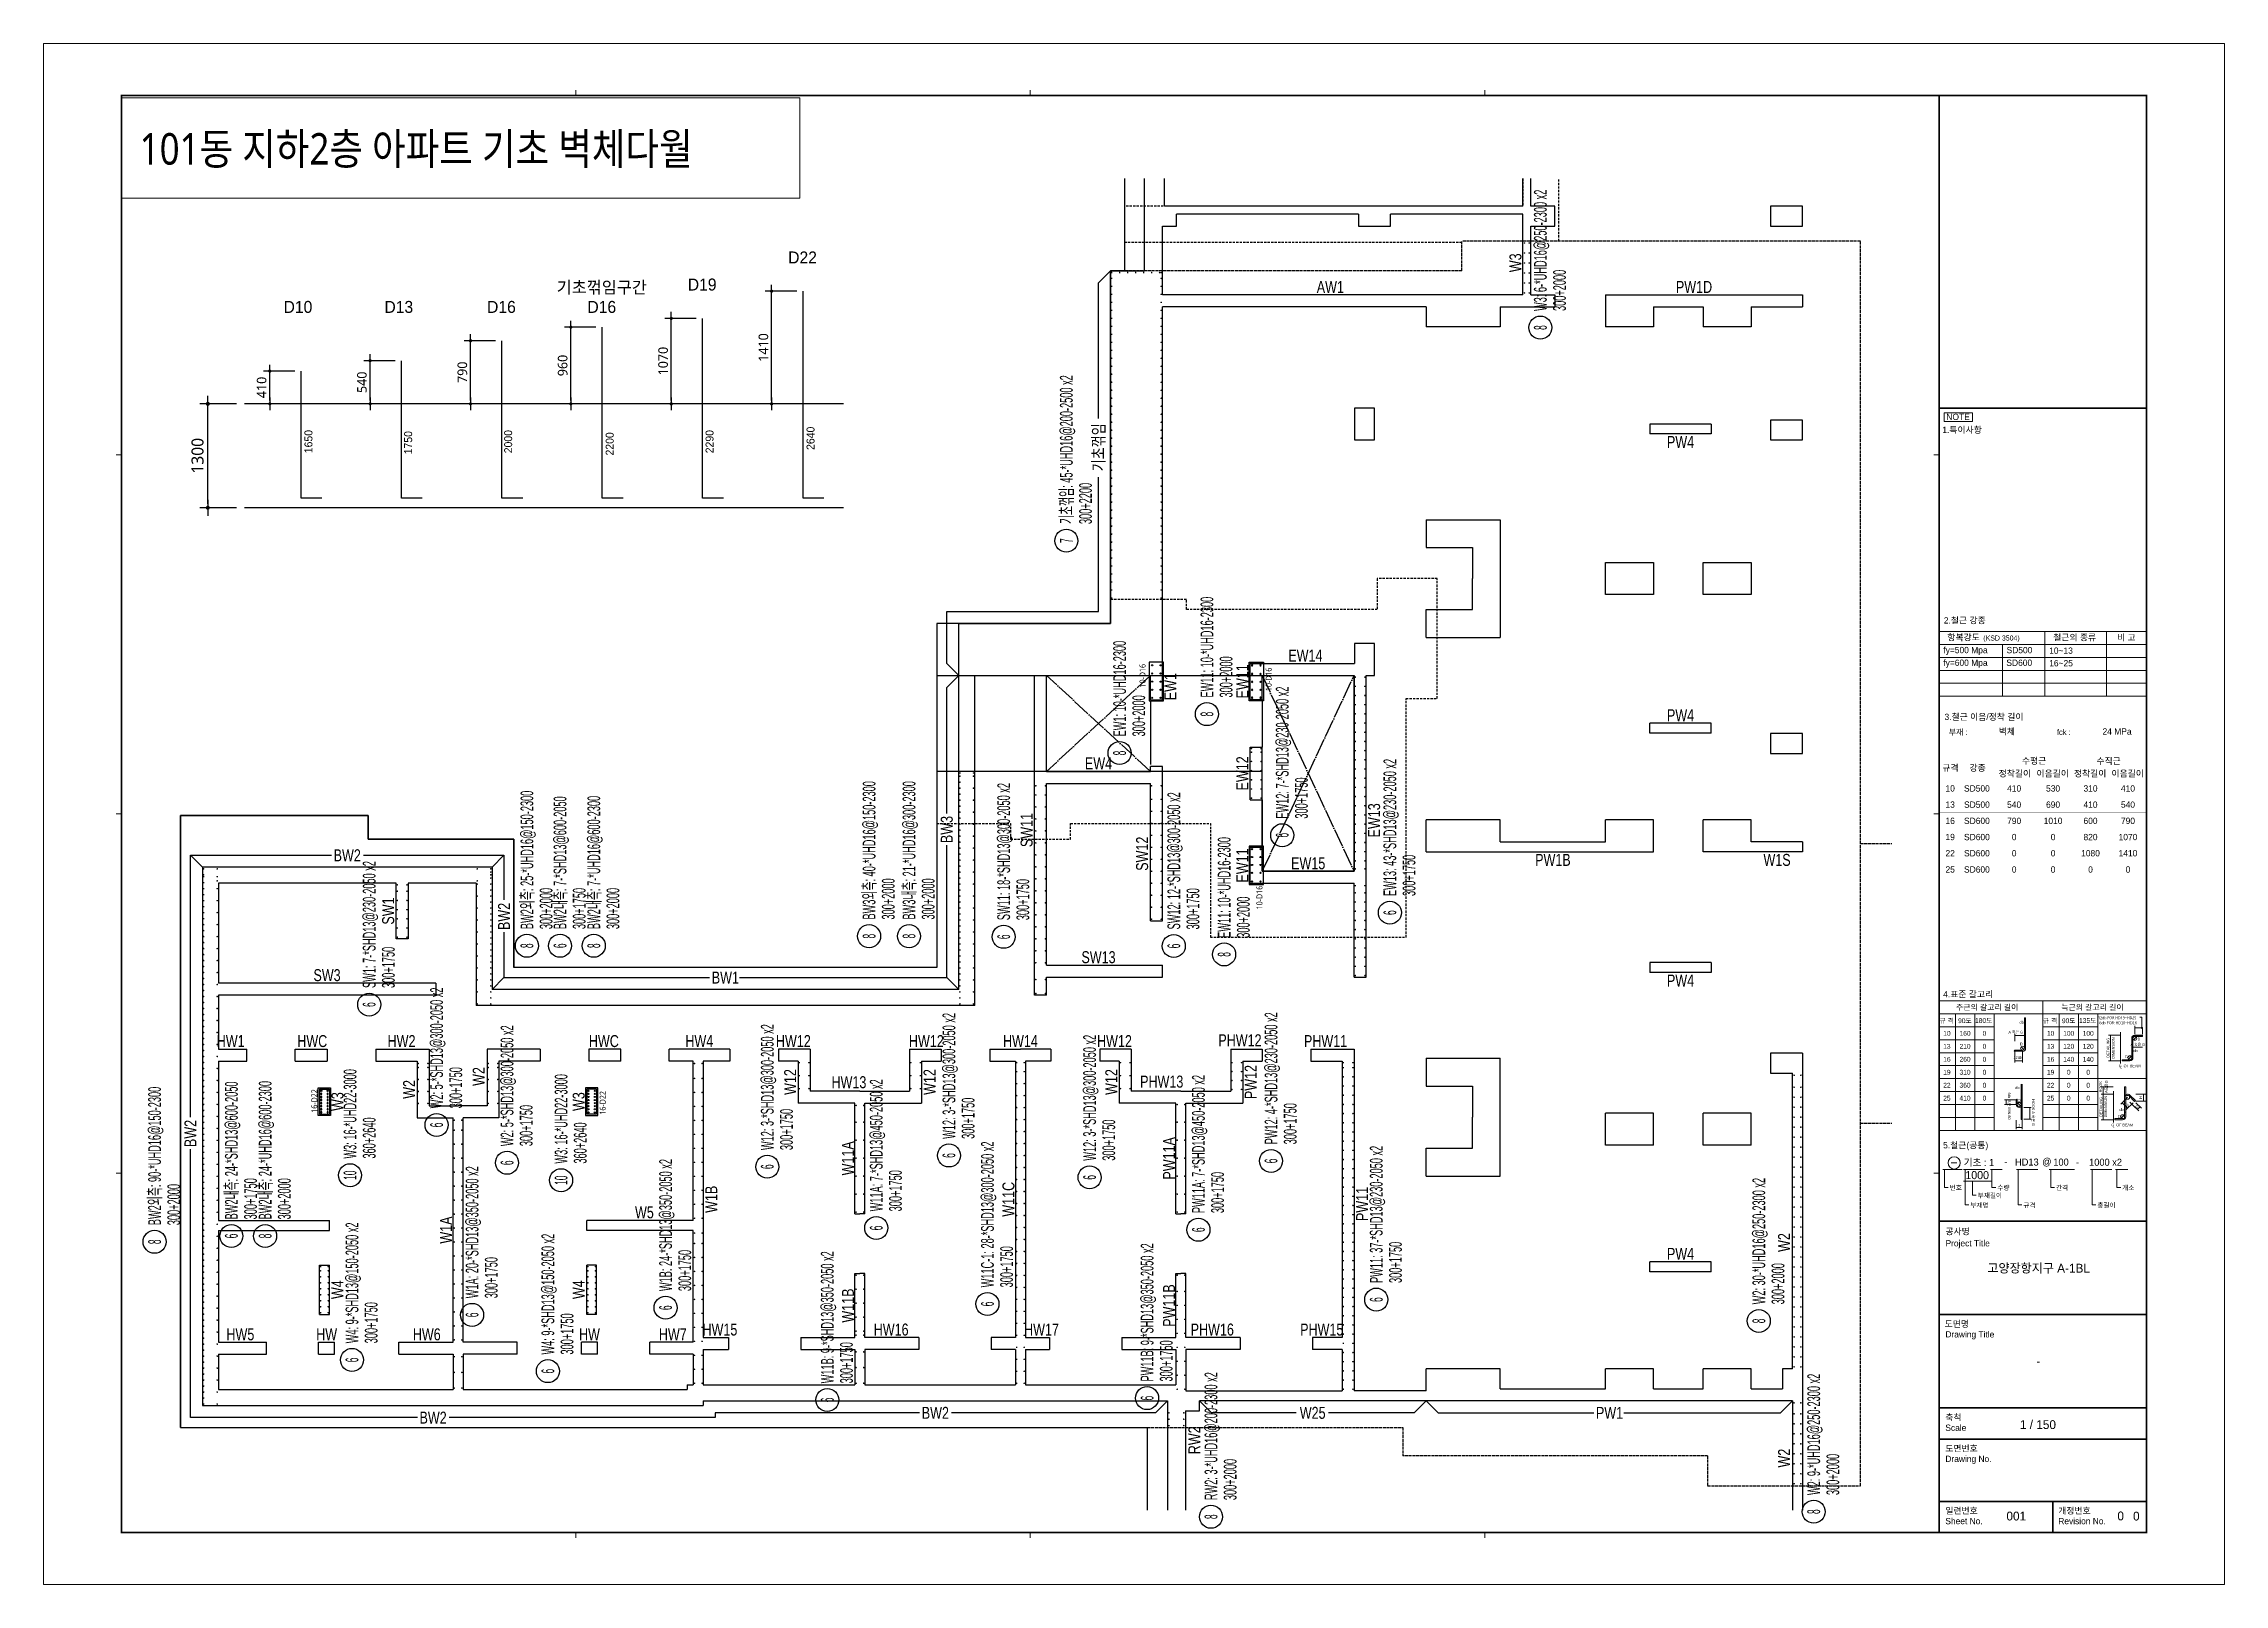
# Model space of a CAD drawing. Header units: millimetres. Extents: x 317501 to 814054, y -400799 to -14117.
# Drawn here: x 473021 to 527621, y -355974 to -317410 of the extents above; entities that cross this region are included whole.
import ezdxf
from ezdxf.enums import TextEntityAlignment as Align

# ---------------------------------------------------------------- set-up
doc = ezdxf.new("R2010")
doc.units = ezdxf.units.MM
doc.header["$LTSCALE"] = 38
for name, pattern in [('HID', [2.5, 2, -0.5]), ('XS-기초$0$DDOT', [14, 12, -1, 0, -1]), ('XS-기초$0$HID', [2.3, 1.5, -0.8])]:
    doc.linetypes.add(name, pattern=pattern)
doc.layers.get('Defpoints').update_dxf_attribs({"color": 145})
for name, color, linetype in [('00-DM', 7, 'Continuous'), ('BARR', 1, 'Continuous'), ('COMM', 2, 'Continuous'), ('DIM', 7, 'Continuous'), ('LEADER', 7, 'Continuous'), ('NAME-W', 4, 'Continuous'), ('RP_TAG', 7, 'Continuous'), ('TEXT-배근', 3, 'Continuous'), ('W1', 11, 'Continuous'), ('XREBAR', 1, 'Continuous'), ('XS-기초$0$EL7', 7, 'Continuous'), ('XS-기초$0$OPEN', 9, 'XS-기초$0$DDOT'), ('XS-기초$0$기초꺽임', 4, 'XS-기초$0$HID'), ('XS-기초$0$기초연단', 3, 'Continuous'), ('XTAG', 7, 'Continuous')]:
    doc.layers.add(name, color=color, linetype=linetype)
doc.layers.add('XTITLE', color=22, linetype='Continuous', lineweight=0)
doc.layers.add('벽부호', color=3, linetype='Continuous', lineweight=0)
doc.styles.add('APT-지하층평면$0$돋움', font='Dotum.ttf', dxfattribs={"width": 0.9, "bigfont": 'whgtxt.shx'})
doc.styles.add('ARIAL', font='malgun.ttf')
doc.styles.add('HYULL', font='Dotum.ttf')
doc.styles.add('RPWK1', font='Dotum.ttf', dxfattribs={"bigfont": 'whgtxt.shx'})
doc.styles.add('XRebarSheet', font='Hmkmrhd_0.ttf')
doc.styles.add('돋움', font='malgun.ttf')
doc.styles.add('돋음', font='Dotum.ttf')
doc.styles.add('맑은고딕', font='malgun.ttf')
doc.dimstyles.new('NDIM', dxfattribs={"dimtxt": 3, "dimasz": 1.5, "dimexe": 2, "dimexo": 2, "dimgap": 1, "dimtad": 1, "dimdec": 0, "dimdsep": 46, "dimlunit": 6, "dimtxsty": 'ARIAL', "dimblk": 'DOT', "dimcen": 1, "dimclrd": 256, "dimclre": 7, "dimclrt": 3, "dimadec": 0, "dimazin": 0, "dimtfac": 1, "dimtdec": 0, "dimtix": 1, "dimtmove": 2, "dimatfit": 3, "dimldrblk": 'DOT', "dimfxl": 0, "dimtvp": 1, "dimtolj": 1, "dimlwd": -1, "dimlwe": -1, "dimarcsym": 0})
doc.dimstyles.new('대치수-400', dxfattribs={"dimscale": 400, "dimtxt": 3, "dimasz": 1, "dimexe": 2, "dimexo": 2, "dimgap": 1, "dimtad": 1, "dimdec": 0, "dimdsep": 46, "dimtxsty": 'APT-지하층평면$0$돋움', "dimblk": 'APT-지하층평면$0$DOT', "dimcen": 0, "dimdle": 2, "dimclrd": 256, "dimclre": 256, "dimclrt": 3, "dimadec": 0, "dimazin": 2, "dimtfac": 1, "dimtdec": 0, "dimtix": 1, "dimtmove": 2, "dimatfit": 3, "dimldrblk": 'APT-지하층평면$0$DOT', "dimfxl": 0, "dimtvp": 1, "dimtolj": 1, "dimtzin": 0, "dimlwd": -1, "dimlwe": -1, "dimarcsym": 0})

msp = doc.modelspace()

# ---------------------------------------------------------------- texts
at = {"layer": 'TEXT-배근', "style": '맑은고딕', "width": 0.8}
for s, p in [('10-D16', (500534.2, -333230.5)), ('10-D16', (503691.3, -333322)), ('10-D16', (503461.5, -338784)), ('16-D22', (479799.4, -343875.1)), ('16-D22', (487019.4, -343921.9))]:
    msp.add_text(s, height=150, rotation=90, dxfattribs=at).set_placement(p, align=Align.MIDDLE_CENTER)
at = {"layer": 'XTITLE', "color": 2, "style": '돋움', "width": 0.85}
msp.add_text('101동 지하2층 아파트 기초 벽체다월', height=788.811, dxfattribs=at).set_placement((475427, -320044), align=Align.MIDDLE_LEFT)
at = {"layer": '벽부호', "color": 2, "style": '돋음', "width": 0.8}
for s, p in [('W3', (509871.2, -322895.5)), ('W2', (516596.4, -347417.6)), ('RW2', (501833.1, -352367.8)), ('W2', (516596.4, -352814.1))]:
    msp.add_text(s, height=300, rotation=90, dxfattribs=at).set_placement(p, align=Align.MIDDLE_CENTER)
at = {"layer": '벽부호', "style": '돋음', "width": 0.8}
for s, p in [('AW1', (505236.7, -323500.3)), ('PW1D', (514342.5, -323500.3)), ('PW4', (514004.9, -327380.3)), ('EW14', (504612.4, -332725.3)), ('PW4', (514004.9, -334220.3)), ('EW4', (499432.4, -335425.3)), ('BW2', (480622.4, -337725.3)), ('EW15', (504682.4, -337925.3)), ('PW1B', (510809.9, -337840.3)), ('W1S', (516421, -337840.3)), ('SW13', (499432.4, -340275.3)), ('SW3', (480117.4, -340725.3)), ('BW1', (490089.9, -340785.3)), ('PW4', (514004.9, -340860.3)), ('HW1', (477704.9, -342375.3)), ('HWC', (479747.4, -342375.3)), ('HW2', (481982.4, -342375.3)), ('HWC', (487047.4, -342375.3)), ('HW4', (489437.4, -342375.3)), ('HW12', (491792.4, -342375.3)), ('HW12', (495122.4, -342375.3)), ('HW14', (497477.4, -342375.3)), ('HW12', (499832.4, -342375.3)), ('PHW12', (502973.8, -342355.1)), ('PHW11', (505117.4, -342375.3)), ('HW13', (493184, -343404.8)), ('PHW13', (501015.4, -343389.8)), ('W5', (488063, -346661.6)), ('PW4', (514004.9, -347700.3)), ('HW5', (477947.4, -349715.3)), ('HW', (480107.4, -349715.3)), ('HW6', (482613.9, -349715.3)), ('HW', (486687.4, -349715.3)), ('HW7', (488773.9, -349715.3)), ('HW15', (489953.7, -349595.3)), ('HW16', (494240.9, -349595.3)), ('HW17', (498005.3, -349595.3)), ('PHW16', (502280.9, -349595.3)), ('PHW15', (505022.1, -349595.3)), ('BW2', (495347.4, -351680.3)), ('W25', (504794.9, -351680.3)), ('PW1', (512227.4, -351680.3)), ('BW2', (482772.8, -351800.3))]:
    msp.add_text(s, height=300, dxfattribs=at).set_placement(p, align=Align.MIDDLE_CENTER)
for s, p in [('기초꺾임', (499432.4, -327512.8)), ('EW11', (503032.4, -333370.3)), ('EW1', (501232.4, -333505.1)), ('EW12', (503032.4, -335675.3)), ('BW3', (495632.4, -337080.3)), ('SW11', (497632.4, -337093.2)), ('EW13', (506332.4, -336850.3)), ('SW12', (500524.1, -337685.5)), ('EW11', (503032.4, -337980.3)), ('SW1', (481647.4, -339120.3)), ('W2', (482172.4, -343585.3)), ('W2', (483914.4, -343262.3)), ('W12', (491712.4, -343400.3)), ('W12', (495202.4, -343400.3)), ('W12', (499752.4, -343400.3)), ('PW12', (503242.4, -343400.3)), ('W3', (480377.4, -343890.3)), ('W3', (486417.4, -343890.3)), ('BW2', (476697.4, -344687.8)), ('W11A', (493157.4, -345310.3)), ('PW11A', (501197.4, -345310.3)), ('W1B', (489737.4, -346335.3)), ('W11C', (497177.4, -346335.3)), ('PW11', (506032.4, -346452.3)), ('W1A', (483097.4, -347105.3)), ('W4', (480377.4, -348597.8)), ('W4', (486417.4, -348597.8)), ('W11B', (493157.4, -348995.3)), ('PW11B', (501197.4, -348995.3))]:
    msp.add_text(s, height=300, rotation=90, dxfattribs=at).set_placement(p, align=Align.MIDDLE_CENTER)
at = {"layer": '벽부호', "color": 1, "style": '돋음', "width": 0.8}
msp.add_text('BW2', height=300, rotation=90, dxfattribs=at).set_placement((484547.4, -339255.3), align=Align.MIDDLE_CENTER)

# ---------------------------------------------------------------- blocks, each defined once
blk = doc.blocks.new('_Dot')
at = {"color": 0, "linetype": 'ByBlock', "lineweight": -2}
blk.add_line((-0.5, 0), (-1, 0), dxfattribs=at)
at = {"color": 0, "linetype": 'ByBlock', "const_width": 0.5}
blk.add_lwpolyline([(-0.25, 0, 1), (0.25, 0, 1)], format="xyb", close=True, dxfattribs=at)
blk = doc.blocks.new('*D1316')
at = {"color": 7, "transparency": 16777216}
for p, q in [((80432, 20451), (80432, 20463)), ((80477, 20451), (80477, 20463))]:
    blk.add_line(p, q, dxfattribs=at)
at = {"transparency": 16777216}
blk.add_line((80433, 20461), (80475, 20461), dxfattribs=at)
at = {"layer": 'Defpoints', "color": 0, "transparency": 16777216}
for p in [(80432, 20449), (80477, 20461), (80477, 20449)]:
    blk.add_point(p, dxfattribs=at)
at = {"transparency": 16777216, "xscale": 1.5, "yscale": 1.5, "zscale": 1.5, "rotation": 180}
blk.add_blockref('_Dot', (80432, 20461), dxfattribs=at)
at = {"transparency": 16777216, "xscale": 1.5, "yscale": 1.5, "zscale": 1.5}
blk.add_blockref('_Dot', (80477, 20461), dxfattribs=at)
blk = doc.blocks.new('*D1317')
at = {"color": 7, "transparency": 16777216}
for p, q in [((76172, 19024), (76172, 19045)), ((76217, 19024), (76217, 19045))]:
    blk.add_line(p, q, dxfattribs=at)
at = {"transparency": 16777216}
blk.add_line((76215, 19043), (76174, 19043), dxfattribs=at)
at = {"layer": 'Defpoints', "color": 0, "transparency": 16777216}
for p in [(76172, 19043), (76172, 19022), (76217, 19022)]:
    blk.add_point(p, dxfattribs=at)
at = {"transparency": 16777216, "xscale": 1.5, "yscale": 1.5, "zscale": 1.5, "rotation": 180}
blk.add_blockref('_Dot', (76172, 19043), dxfattribs=at)
at = {"transparency": 16777216, "xscale": 1.5, "yscale": 1.5, "zscale": 1.5}
blk.add_blockref('_Dot', (76217, 19043), dxfattribs=at)
blk = doc.blocks.new('*D1318')
at = {"transparency": 16777216}
blk.add_line((80158, 18181), (80199, 18181), dxfattribs=at)
at = {"layer": 'Defpoints', "color": 0, "transparency": 16777216}
for p in [(80156, 18181), (80201, 18181), (80201, 18181)]:
    blk.add_point(p, dxfattribs=at)
at = {"transparency": 16777216, "xscale": 1.5, "yscale": 1.5, "zscale": 1.5, "rotation": 180}
blk.add_blockref('_Dot', (80156, 18181), dxfattribs=at)
at = {"transparency": 16777216, "xscale": 1.5, "yscale": 1.5, "zscale": 1.5}
blk.add_blockref('_Dot', (80201, 18181), dxfattribs=at)
blk = doc.blocks.new('APT-지하층평면$0$DOT')
at = {"color": 0}
blk.add_line((-2, 0), (2, 0), dxfattribs=at)
at = {"color": 0, "linetype": 'ByBlock', "const_width": 0.5}
blk.add_lwpolyline([(-0.25, 0, 1), (0.25, 0, 1)], format="xyb", close=True, dxfattribs=at)
blk = doc.blocks.new('*D1048')
at = {"layer": '00-DM', "transparency": 16777216}
for p, q in [((-1060, 790), (-1453, 790)), ((-1373, 40), (-1373, 750)), ((-1060, 0), (-1453, 0))]:
    blk.add_line(p, q, dxfattribs=at)
at = {"layer": 'Defpoints', "color": 0, "transparency": 16777216}
for p in [(-1373, 790), (-980, 790), (-980, 0)]:
    blk.add_point(p, dxfattribs=at)
at = {"layer": '00-DM', "transparency": 16777216, "xscale": 40, "yscale": 40, "zscale": 40}
for p, rotation in [((-1373, 790), 90), ((-1373, 0), 270)]:
    blk.add_blockref('APT-지하층평면$0$DOT', p, dxfattribs=dict(at, rotation=rotation))
at = {"layer": '00-DM', "color": 3, "transparency": 16777216, "insert": (-1475, 395), "char_height": 120, "attachment_point": 5, "rotation": 90, "style": '돋움'}
blk.add_mtext('\\A1;790', dxfattribs=at)
blk = doc.blocks.new('*D1049')
at = {"layer": '00-DM', "transparency": 16777216}
for p, q in [((-2316, 540), (-2710, 540)), ((-2630, 40), (-2630, 500)), ((-2316, 0), (-2710, 0))]:
    blk.add_line(p, q, dxfattribs=at)
at = {"layer": 'Defpoints', "color": 0, "transparency": 16777216}
for p in [(-2630, 540), (-2236, 540), (-2236, 0)]:
    blk.add_point(p, dxfattribs=at)
at = {"layer": '00-DM', "transparency": 16777216, "xscale": 40, "yscale": 40, "zscale": 40}
for p, rotation in [((-2630, 540), 90), ((-2630, 0), 270)]:
    blk.add_blockref('APT-지하층평면$0$DOT', p, dxfattribs=dict(at, rotation=rotation))
at = {"layer": '00-DM', "color": 3, "transparency": 16777216, "insert": (-2732, 270), "char_height": 120, "attachment_point": 5, "rotation": 90, "style": '돋움'}
blk.add_mtext('\\A1;540', dxfattribs=at)
blk = doc.blocks.new('*D1050')
at = {"layer": '00-DM', "transparency": 16777216}
for p, q in [((-3573, 410), (-3966, 410)), ((-3886, 40), (-3886, 370)), ((-3573, 0), (-3966, 0))]:
    blk.add_line(p, q, dxfattribs=at)
at = {"layer": 'Defpoints', "color": 0, "transparency": 16777216}
for p in [(-3886, 410), (-3493, 410), (-3493, 0)]:
    blk.add_point(p, dxfattribs=at)
at = {"layer": '00-DM', "transparency": 16777216, "xscale": 40, "yscale": 40, "zscale": 40}
for p, rotation in [((-3886, 410), 90), ((-3886, 0), 270)]:
    blk.add_blockref('APT-지하층평면$0$DOT', p, dxfattribs=dict(at, rotation=rotation))
at = {"layer": '00-DM', "color": 3, "transparency": 16777216, "insert": (-3988, 205), "char_height": 120, "attachment_point": 5, "rotation": 90, "style": '돋움'}
blk.add_mtext('\\A1;410', dxfattribs=at)
blk = doc.blocks.new('*D1051')
at = {"layer": '00-DM', "transparency": 16777216}
for p, q in [((-4304, 0), (-4762, 0)), ((-4662, -1250), (-4662, -50)), ((-4304, -1300), (-4762, -1300))]:
    blk.add_line(p, q, dxfattribs=at)
at = {"layer": 'Defpoints', "color": 0, "transparency": 16777216}
for p in [(-4662, 0), (-4204, 0), (-4204, -1300)]:
    blk.add_point(p, dxfattribs=at)
at = {"layer": '00-DM', "transparency": 16777216, "xscale": 50, "yscale": 50, "zscale": 50}
for p, rotation in [((-4662, 0), 90), ((-4662, -1300), 270)]:
    blk.add_blockref('APT-지하층평면$0$DOT', p, dxfattribs=dict(at, rotation=rotation))
at = {"layer": '00-DM', "color": 3, "transparency": 16777216, "insert": (-4790, -650), "char_height": 150, "attachment_point": 5, "rotation": 90, "style": '돋움'}
blk.add_mtext('\\A1;1300', dxfattribs=at)
blk = doc.blocks.new('*D1052')
at = {"layer": '00-DM', "transparency": 16777216}
for p, q in [((1453, 1070), (1060, 1070)), ((1140, 40), (1140, 1030)), ((1453, 0), (1060, 0))]:
    blk.add_line(p, q, dxfattribs=at)
at = {"layer": 'Defpoints', "color": 0, "transparency": 16777216}
for p in [(1140, 1070), (1533, 1070), (1533, 0)]:
    blk.add_point(p, dxfattribs=at)
at = {"layer": '00-DM', "transparency": 16777216, "xscale": 40, "yscale": 40, "zscale": 40}
for p, rotation in [((1140, 1070), 90), ((1140, 0), 270)]:
    blk.add_blockref('APT-지하층평면$0$DOT', p, dxfattribs=dict(at, rotation=rotation))
at = {"layer": '00-DM', "color": 3, "transparency": 16777216, "insert": (1038, 535), "char_height": 120, "attachment_point": 5, "rotation": 90, "style": '돋움'}
blk.add_mtext('\\A1;1070', dxfattribs=at)
blk = doc.blocks.new('*D1053')
at = {"layer": '00-DM', "transparency": 16777216}
for p, q in [((2710, 1410), (2316, 1410)), ((2396, 40), (2396, 1370)), ((2710, 0), (2316, 0))]:
    blk.add_line(p, q, dxfattribs=at)
at = {"layer": 'Defpoints', "color": 0, "transparency": 16777216}
for p in [(2396, 1410), (2790, 1410), (2790, 0)]:
    blk.add_point(p, dxfattribs=at)
at = {"layer": '00-DM', "transparency": 16777216, "xscale": 40, "yscale": 40, "zscale": 40}
for p, rotation in [((2396, 1410), 90), ((2396, 0), 270)]:
    blk.add_blockref('APT-지하층평면$0$DOT', p, dxfattribs=dict(at, rotation=rotation))
at = {"layer": '00-DM', "color": 3, "transparency": 16777216, "insert": (2294, 705), "char_height": 120, "attachment_point": 5, "rotation": 90, "style": '돋움'}
blk.add_mtext('\\A1;1410', dxfattribs=at)
blk = doc.blocks.new('*D1054')
at = {"layer": '00-DM', "transparency": 16777216}
for p, q in [((197, 960), (-197, 960)), ((-117, 40), (-117, 920)), ((197, 0), (-197, 0))]:
    blk.add_line(p, q, dxfattribs=at)
at = {"layer": 'Defpoints', "color": 0, "transparency": 16777216}
for p in [(-117, 960), (277, 960), (277, 0)]:
    blk.add_point(p, dxfattribs=at)
at = {"layer": '00-DM', "transparency": 16777216, "xscale": 40, "yscale": 40, "zscale": 40}
for p, rotation in [((-117, 960), 90), ((-117, 0), 270)]:
    blk.add_blockref('APT-지하층평면$0$DOT', p, dxfattribs=dict(at, rotation=rotation))
at = {"layer": '00-DM', "color": 3, "transparency": 16777216, "insert": (-219, 480), "char_height": 120, "attachment_point": 5, "rotation": 90, "style": '돋움'}
blk.add_mtext('\\A1;960', dxfattribs=at)
blk = doc.blocks.new('BAR')
at = {"layer": 'BARR'}
h = blk.add_hatch(color=256, dxfattribs=at)
edge = h.paths.add_edge_path()
edge.add_arc((0, 0), 15, 0, 360)
blk.add_circle((0, 0), 15, dxfattribs=at)
blk = doc.blocks.new('XDFHSDHSTHS')
at = {"layer": 'DIM', "color": 5}
for p, q in [((-5260, 9575), (-5260, 11892)), ((-4760, 11195), (-4760, 11892)), ((4215, 11195), (4215, 11892)), ((4415, 11195), (4415, 11892)), ((4215, 11195), (-4760, 11195)), ((100, 10995), (-4460, 10995)), ((-4460, 10695), (-4460, 10995)), ((100, 10995), (100, 10695)), ((4215, 10995), (900, 10995)), ((900, 10695), (900, 10995)), ((4215, 8975), (4215, 10995)), ((5015, 11195), (4415, 11195)), ((5015, 10695), (5015, 11195)), ((10415, 11195), (10415, 10695)), ((11215, 11195), (10415, 11195)), ((11215, 10695), (11215, 11195)), ((-4810, 8975), (-4810, 10695)), ((-4810, 10695), (-4460, 10695)), ((100, 10695), (900, 10695)), ((4415, 8975), (4415, 10695)), ((4415, 10695), (5015, 10695)), ((10415, 10695), (11215, 10695)), ((-6110, 9575), (-5260, 9575)), ((-6110, 750), (-6110, 9575)), ((4215, 8975), (-4810, 8975)), ((4415, 8975), (5015, 8975)), ((5015, 8975), (5015, 8675)), ((6285, 8975), (6285, 8175)), ((6285, 8975), (11215, 8975)), ((11215, 8975), (11215, 8675)), ((1790, 8675), (-4810, 8675)), ((-4810, -150), (-4810, 8675)), ((1790, 8675), (1790, 8175)), ((3650, 8675), (3650, 8175)), ((3650, 8675), (5015, 8675)), ((7485, 8675), (8730, 8675)), ((7485, 8675), (7485, 8175)), ((8730, 8675), (8730, 8175)), ((9930, 8675), (9930, 8175)), ((9930, 8675), (11215, 8675)), ((3650, 8175), (1790, 8175)), ((7485, 8175), (6285, 8175)), ((9930, 8175), (8730, 8175)), ((500, 6145), (0, 6145)), ((0, 6145), (0, 5345)), ((500, 5345), (500, 6145)), ((8930, 5745), (7395, 5745)), ((7395, 5745), (7395, 5495)), ((8930, 5495), (7395, 5495)), ((8930, 5745), (8930, 5495)), ((10415, 5845), (10415, 5345)), ((11215, 5845), (10415, 5845)), ((11215, 5345), (11215, 5845)), ((0, 5345), (500, 5345)), ((10415, 5345), (11215, 5345)), ((1790, 3350), (1790, 2650)), ((1790, 3350), (3650, 3350)), ((3650, 3350), (3650, 400)), ((1790, 2650), (2950, 2650)), ((2950, 2650), (2950, 1875)), ((6285, 1475), (6285, 2275)), ((6285, 2275), (7485, 2275)), ((7485, 2275), (7485, 1475)), ((8730, 1475), (8730, 2275)), ((8730, 2275), (9930, 2275)), ((9930, 2275), (9930, 1475)), ((2950, 1100), (2950, 1875)), ((1790, 400), (1790, 1100)), ((1790, 1100), (2950, 1100)), ((7485, 1475), (6285, 1475)), ((9930, 1475), (8730, 1475)), ((-9910, 750), (-6110, 750)), ((-9910, -8410), (-9910, 750)), ((500, 250), (0, 250)), ((0, 250), (0, -250)), ((500, -550), (500, 250)), ((1790, 400), (3650, 400)), ((-4810, -1155), (-4810, -150)), ((-2610, -250), (0, -250)), ((-2610, -1150), (-2610, -250)), ((-9510, -550), (-8010, -550)), ((-9510, -8810), (-9510, -550)), ((-8010, -8550), (-8010, -550)), ((-7710, -2950), (-7710, -550)), ((-7710, -550), (-5110, -550)), ((-5110, -1155), (-5110, -550)), ((-2310, -550), (-10, -550)), ((-2310, -1150), (-2310, -550)), ((-10, -5450), (-10, -550)), ((290, -8100), (290, -550)), ((290, -550), (500, -550)), ((-5110, -1155), (-4810, -1155)), ((-2610, -1150), (-2310, -1150)), ((8930, -1745), (7395, -1745)), ((7395, -1995), (7395, -1745)), ((8930, -1995), (7395, -1995)), ((8930, -1995), (8930, -1745)), ((10415, -2005), (10415, -2505)), ((11215, -2005), (10415, -2005)), ((11215, -2505), (11215, -2005)), ((-2610, -3660), (-2610, -2340)), ((-2610, -2340), (-2310, -2340)), ((-2310, -3660), (-2310, -2340)), ((10415, -2505), (11215, -2505)), ((-7710, -2950), (-5110, -2950)), ((-7710, -7800), (-7710, -3250)), ((-7710, -3250), (-5110, -3250)), ((-5110, -2950), (-5110, -2825)), ((-4810, -2825), (-5110, -2825)), ((-5110, -6690), (-5110, -3250)), ((-4810, -6690), (-4810, -2825)), ((-4810, -3250), (-4810, -2825)), ((-2610, -3660), (-2310, -3660)), ((3650, -4165), (1790, -4165)), ((1790, -4965), (1790, -4165)), ((3650, -4715), (3650, -4165)), ((6285, -4715), (6285, -4165)), ((7485, -4165), (6285, -4165)), ((7485, -4965), (7485, -4165)), ((8730, -4965), (8730, -4165)), ((9930, -4165), (8730, -4165)), ((9930, -4715), (9930, -4165)), ((-2610, -5750), (-2610, -4850)), ((-2610, -4850), (-2310, -4850)), ((-2310, -5450), (-2310, -4850)), ((3650, -4715), (6285, -4715)), ((11215, -4715), (9930, -4715)), ((11215, -4715), (11215, -4965)), ((-21595, -5350), (-28845, -5350)), ((-28845, -5350), (-28845, -18825)), ((-21595, -5350), (-21595, -8410)), ((-2310, -5450), (-10, -5450)), ((1790, -4965), (7485, -4965)), ((11215, -4965), (8730, -4965)), ((-23995, -5750), (-28445, -5750)), ((-28445, -5750), (-28445, -8250)), ((-23995, -7140), (-23995, -5750)), ((-21995, -5750), (-23695, -5750)), ((-23695, -5750), (-23695, -7140)), ((-21995, -5750), (-21995, -8810)), ((-2610, -5750), (-10, -5750)), ((-10, -8100), (-10, -5750)), ((-5110, -6690), (-4810, -6690)), ((-23695, -7140), (-23995, -7140)), ((-7710, -7800), (-4810, -7800)), ((-7710, -8550), (-7710, -8100)), ((-7710, -8100), (-4810, -8100)), ((-4810, -8100), (-4810, -7800)), ((-10, -8100), (290, -8100)), ((8930, -7735), (7395, -7735)), ((7395, -7735), (7395, -7985)), ((8930, -7985), (7395, -7985)), ((8930, -7735), (8930, -7985)), ((-23005, -8250), (-28445, -8250)), ((-23005, -8550), (-28445, -8550)), ((-28445, -8550), (-28445, -9900)), ((-23005, -8250), (-23005, -8550)), ((-9910, -8410), (-21595, -8410)), ((-7710, -8550), (-8010, -8550)), ((-9510, -8810), (-21995, -8810)), ((-28445, -9900), (-27730, -9900)), ((-28445, -10200), (-27730, -10200)), ((-28445, -10200), (-28445, -14195)), ((-27730, -10200), (-27730, -9900)), ((-26520, -10200), (-26520, -9900)), ((-26520, -9900), (-25720, -9900)), ((-26520, -10200), (-25720, -10200)), ((-25720, -9900), (-25720, -10200)), ((-24500, -9900), (-24500, -10200)), ((-24500, -9900), (-23170, -9900)), ((-24500, -10200), (-23470, -10200)), ((-23470, -10200), (-23470, -11620)), ((-23170, -9900), (-23170, -11320)), ((-20390, -9900), (-21720, -9900)), ((-21720, -9900), (-21720, -11320)), ((-20390, -10200), (-21420, -10200)), ((-21420, -10200), (-21420, -11620)), ((-20390, -9900), (-20390, -10200)), ((-19170, -9900), (-19170, -10200)), ((-18370, -9900), (-19170, -9900)), ((-18370, -10200), (-19170, -10200)), ((-18370, -10200), (-18370, -9900)), ((-17160, -10200), (-17160, -9900)), ((-16405, -9900), (-17160, -9900)), ((-16555, -10200), (-17160, -10200)), ((-16555, -14195), (-16555, -10200)), ((-15640, -9900), (-16405, -9900)), ((-16305, -10200), (-16305, -17120)), ((-15640, -10200), (-16305, -10200)), ((-15640, -9900), (-15640, -10200)), ((-13630, -9900), (-14420, -9900)), ((-14420, -9900), (-14420, -10200)), ((-13930, -10200), (-14420, -10200)), ((-13930, -10200), (-13930, -11250)), ((-13630, -9900), (-13630, -10950)), ((-11140, -9900), (-10350, -9900)), ((-11140, -9900), (-11140, -10950)), ((-10840, -10200), (-10350, -10200)), ((-10840, -10200), (-10840, -11250)), ((-10350, -9900), (-10350, -10200)), ((-9130, -9900), (-8365, -9900)), ((-9130, -9900), (-9130, -10200)), ((-9130, -10200), (-8490, -10200)), ((-8490, -10200), (-8490, -17120)), ((-7600, -9900), (-8365, -9900)), ((-8240, -10200), (-8240, -17120)), ((-7600, -10200), (-8240, -10200)), ((-7600, -9900), (-7600, -10200)), ((-5590, -9900), (-6380, -9900)), ((-6380, -9900), (-6380, -10200)), ((-5890, -10200), (-6380, -10200)), ((-5890, -10200), (-5890, -11250)), ((-5590, -9900), (-5590, -10950)), ((-3100, -9900), (-2310, -9900)), ((-3100, -9900), (-3100, -10950)), ((-2800, -10200), (-2310, -10200)), ((-2800, -10200), (-2800, -11250)), ((-2310, -9900), (-2310, -10200)), ((-1090, -9900), (-310, -9900)), ((-1090, -9900), (-1090, -10200)), ((-1090, -10200), (-310, -10200)), ((-310, -9900), (-10, -9900)), ((-310, -10200), (-310, -17120)), ((-10, -9900), (-10, -18455)), ((1790, -10130), (1790, -10830)), ((1790, -10130), (3650, -10130)), ((3650, -13080), (3650, -10130)), ((10415, -10005), (10415, -10505)), ((11215, -10005), (10415, -10005)), ((11215, -10005), (11215, -21438)), ((-25915, -10900), (-25915, -11530)), ((-25915, -10900), (-25665, -10900)), ((-25665, -10900), (-25665, -11530)), ((-19225, -10900), (-19225, -11530)), ((-18975, -10900), (-19225, -10900)), ((-18975, -10900), (-18975, -11530)), ((1790, -10830), (2950, -10830)), ((2950, -10830), (2950, -11605)), ((10415, -10505), (10965, -10505)), ((10965, -17905), (10965, -10505)), ((-23170, -11320), (-22445, -11320)), ((-21720, -11320), (-22445, -11320)), ((-12510, -11250), (-13930, -11250)), ((-12385, -10950), (-13630, -10950)), ((-12510, -14020), (-12510, -11250)), ((-12385, -10950), (-11140, -10950)), ((-12260, -14020), (-12260, -11250)), ((-12260, -11250), (-10840, -11250)), ((-4470, -11250), (-5890, -11250)), ((-4345, -10950), (-5590, -10950)), ((-4470, -14020), (-4470, -11250)), ((-4345, -10950), (-3100, -10950)), ((-4220, -14020), (-4220, -11250)), ((-4220, -11250), (-2800, -11250)), ((-25915, -11530), (-25665, -11530)), ((-23470, -11620), (-22570, -11620)), ((-22570, -17240), (-22570, -11620)), ((-22320, -17240), (-22320, -11620)), ((-21420, -11620), (-22320, -11620)), ((-18975, -11530), (-19225, -11530)), ((2950, -12380), (2950, -11605)), ((6285, -12305), (6285, -11505)), ((7485, -11505), (6285, -11505)), ((7485, -12305), (7485, -11505)), ((8730, -12305), (8730, -11505)), ((9930, -11505), (8730, -11505)), ((9930, -12305), (9930, -11505)), ((1790, -13080), (1790, -12380)), ((1790, -12380), (2950, -12380)), ((7485, -12305), (6285, -12305)), ((9930, -12305), (8730, -12305)), ((1790, -13080), (3650, -13080)), ((-28445, -14195), (-25665, -14195)), ((-25665, -14445), (-25665, -14195)), ((-16555, -14195), (-19225, -14195)), ((-19225, -14445), (-19225, -14195)), ((-12510, -14020), (-12385, -14020)), ((-12260, -14020), (-12385, -14020)), ((-4470, -14020), (-4345, -14020)), ((-4220, -14020), (-4345, -14020)), ((-28445, -14445), (-25665, -14445)), ((-28445, -14445), (-28445, -17240)), ((-16555, -14445), (-19225, -14445)), ((-16555, -17240), (-16555, -14445)), ((8930, -15225), (7395, -15225)), ((7395, -15475), (7395, -15225)), ((8930, -15475), (8930, -15225)), ((-25915, -16540), (-25915, -15305)), ((-25915, -15305), (-25665, -15305)), ((-25665, -16540), (-25665, -15305)), ((-19225, -16540), (-19225, -15305)), ((-18975, -15305), (-19225, -15305)), ((-18975, -16540), (-18975, -15305)), ((-12510, -17120), (-12510, -15520)), ((-12510, -15520), (-12385, -15520)), ((-12260, -15520), (-12385, -15520)), ((-12260, -17120), (-12260, -15520)), ((-4470, -17120), (-4470, -15520)), ((-4470, -15520), (-4345, -15520)), ((-4220, -15520), (-4345, -15520)), ((-4220, -17120), (-4220, -15520)), ((8930, -15475), (7395, -15475)), ((-25915, -16540), (-25665, -16540)), ((-18975, -16540), (-19225, -16540)), ((-28445, -17240), (-27245, -17240)), ((-27245, -17540), (-27245, -17240)), ((-25935, -17240), (-25535, -17240)), ((-25935, -17540), (-25935, -17240)), ((-25535, -17540), (-25535, -17240)), ((-23925, -17240), (-22570, -17240)), ((-23925, -17540), (-23925, -17240)), ((-20965, -17240), (-22320, -17240)), ((-20965, -17540), (-20965, -17240)), ((-18955, -17240), (-19355, -17240)), ((-19355, -17540), (-19355, -17240)), ((-18955, -17540), (-18955, -17240)), ((-17645, -17540), (-17645, -17240)), ((-16555, -17240), (-17645, -17240)), ((-16305, -17120), (-15675, -17120)), ((-16305, -17420), (-16305, -18305)), ((-16305, -17420), (-15675, -17420)), ((-15675, -17120), (-15675, -17420)), ((-13865, -17120), (-12510, -17120)), ((-13865, -17120), (-13865, -17420)), ((-13865, -17420), (-12510, -17420)), ((-12510, -17420), (-12510, -18305)), ((-10905, -17120), (-12260, -17120)), ((-10905, -17420), (-12260, -17420)), ((-12260, -17420), (-12260, -18305)), ((-10905, -17120), (-10905, -17420)), ((-8490, -17120), (-9095, -17120)), ((-9095, -17120), (-9095, -17420)), ((-8490, -17420), (-9095, -17420)), ((-8490, -17420), (-8490, -18305)), ((-8240, -17120), (-7635, -17120)), ((-8240, -17420), (-8240, -18305)), ((-8240, -17420), (-7635, -17420)), ((-7635, -17120), (-7635, -17420)), ((-5825, -17120), (-4470, -17120)), ((-5825, -17120), (-5825, -17420)), ((-5825, -17420), (-4470, -17420)), ((-4470, -17420), (-4470, -18305)), ((-2865, -17120), (-4220, -17120)), ((-2865, -17420), (-4220, -17420)), ((-4220, -17420), (-4220, -18455)), ((-2865, -17120), (-2865, -17420)), ((-310, -17120), (-1055, -17120)), ((-1055, -17120), (-1055, -17420)), ((-310, -17420), (-1055, -17420)), ((-310, -17420), (-310, -18455)), ((-28445, -17540), (-27245, -17540)), ((-28445, -17540), (-28445, -18425)), ((-25935, -17540), (-25535, -17540)), ((-23925, -17540), (-22570, -17540)), ((-22570, -17540), (-22570, -18425)), ((-20965, -17540), (-22320, -17540)), ((-22320, -17540), (-22320, -18425)), ((-18955, -17540), (-19355, -17540)), ((-16555, -17540), (-17645, -17540)), ((-16555, -17540), (-16555, -18305)), ((3650, -17905), (1790, -17905)), ((1790, -18455), (1790, -17905)), ((3650, -18405), (3650, -17905)), ((6285, -18405), (6285, -17905)), ((7485, -17905), (6285, -17905)), ((7485, -18405), (7485, -17905)), ((9930, -17905), (8730, -17905)), ((8730, -18405), (8730, -17905)), ((9930, -18405), (9930, -17905)), ((10715, -17905), (10715, -18405)), ((10965, -17905), (10715, -17905)), ((-28445, -18425), (-22570, -18425)), ((-22320, -18425), (-16705, -18425)), ((-16705, -18305), (-16705, -18425)), ((-16705, -18305), (-16555, -18305)), ((-16305, -18305), (-12510, -18305)), ((-12260, -18305), (-8490, -18305)), ((-8240, -18305), (-4470, -18305)), ((-4220, -18455), (-310, -18455)), ((1790, -18455), (-10, -18455)), ((3650, -18405), (6285, -18405)), ((7485, -18405), (8730, -18405)), ((9930, -18405), (10715, -18405)), ((-28845, -18825), (-16305, -18825)), ((-16305, -18705), (-16305, -18825)), ((-16305, -18705), (-4685, -18705)), ((-4685, -18705), (-4685, -21438)), ((-4235, -18955), (-4235, -21438)), ((-4235, -18955), (-3885, -18955)), ((10965, -18705), (-3885, -18705)), ((-3885, -18955), (-3885, -18705)), ((10965, -18705), (10965, -21438))]:
    blk.add_line(p, q, dxfattribs=at)
at = {"layer": 'XS-기초$0$EL7'}
for p, q in [((-5110, -1205), (-5110, -2775)), ((-2310, -1150), (-2310, -2340)), ((-2310, -3660), (-2310, -4850))]:
    blk.add_line(p, q, dxfattribs=at)
at = {"layer": 'XS-기초$0$OPEN'}
for p, q in [((-5110, -550), (-7710, -2950)), ((-5110, -2950), (-7710, -550)), ((-2310, -5450), (-10, -550)), ((-2310, -550), (-10, -5450))]:
    blk.add_line(p, q, dxfattribs=at)
at = {"layer": 'XS-기초$0$기초꺽임', "color": 6}
for points in [[(4215, 11892), (4215, 11195), (-5760, 11195), (-5760, 10295), (2690, 10295)], [(5115, 10325), (5115, 11892)]]:
    blk.add_lwpolyline(points, dxfattribs=at)
at = {"layer": 'XS-기초$0$기초꺽임', "color": 8}
blk.add_lwpolyline([(-6110, 750), (-10460, 750), (-10460, -550), (-10, -550), (-10, -5450), (-2310, -5450), (-2310, -2950), (-10460, -2950), (-10460, -4250), (-8610, -4250), (-8610, -4650), (-7110, -4650), (-7110, -4250), (-3610, -4250), (-3610, -7100), (1290, -7100), (1290, -1125), (2070, -1125), (2070, 1875), (570, 1875), (570, 1100), (-4210, 1100), (-4210, 1350), (-6110, 1350)], close=True, dxfattribs=at)
at = {"layer": 'XS-기초$0$기초연단'}
for p, q in [((-5760, 11892), (-5760, 9575)), ((-5760, 9575), (-6110, 9575)), ((-6110, 9575), (-6110, 750))]:
    blk.add_line(p, q, dxfattribs=at)
at = {"layer": 'XS-기초$0$기초연단', "color": 8, "linetype": 'HID'}
for p, q in [((12665, 10325), (2690, 10325)), ((2690, 9575), (2690, 10325)), ((12665, -20830), (12665, 10325)), ((2690, 9575), (-5760, 9575)), ((-5185, -19375), (1210, -19375)), ((1210, -19375), (1210, -20080)), ((8840, -20080), (1210, -20080)), ((8840, -20080), (8840, -20830)), ((8840, -20830), (12665, -20830))]:
    blk.add_line(p, q, dxfattribs=at)
at = {"layer": 'XS-기초$0$기초연단', "color": 8}
for p, q in [((-10460, 750), (-10460, -7860)), ((-6110, 750), (-10460, 750)), ((-29395, -19375), (-29395, -4050)), ((-29395, -4050), (-24695, -4050)), ((-24695, -4050), (-24695, -4650)), ((-24695, -4650), (-21045, -4650)), ((-21045, -4650), (-21045, -7860)), ((-10460, -7860), (-21045, -7860)), ((-29395, -19375), (-5185, -19375)), ((-5185, -21438), (-5185, -19375))]:
    blk.add_line(p, q, dxfattribs=at)
blk.add_lwpolyline([(-5760, 11892), (-5760, 9575), (-6110, 9575), (-6110, 750), (-10460, 750), (-10460, -550), (-10, -550), (-10, -5450), (-2310, -5450), (-2310, -2950), (-10460, -2950), (-10460, -7860), (-21045, -7860), (-21045, -4650), (-24695, -4650), (-24695, -4050), (-29395, -4050), (-29395, -19375), (-5185, -19375)], dxfattribs=at)
at = {"layer": 'XS-기초$0$기초연단', "color": 8, "linetype": 'HID'}
for points in [[(12665, -4755), (13452, -4755)], [(12665, -11755), (13452, -11755)]]:
    blk.add_lwpolyline(points, dxfattribs=at)
blk = doc.blocks.new('*U1176', base_point=(504032.5218, -337510.666))
at = {"layer": 'RP_TAG', "color": 0, "linetype": 'Continuous', "ltscale": 100}
blk.add_circle((504032.5219, -337223.666), 288, dxfattribs=at)
at = {"layer": 'RP_TAG', "color": 0, "linetype": 'Continuous', "ltscale": 100, "style": 'RPWK1', "oblique": 360, "width": 0.55}
for s, p in [('EW12: 7-*SHD13@230-2050 x2', (504032.5221, -336807.666)), ('300+1750', (504512.5221, -336807.6662))]:
    blk.add_text(s, height=320, rotation=89.99998128, dxfattribs=at).set_placement(p, align=Align.MIDDLE_LEFT)
at = {"layer": 'RP_TAG', "color": 0, "linetype": 'Continuous', "ltscale": 100, "style": 'RPWK1', "width": 0.5}
blk.add_text('6', height=320, rotation=89.99998128, dxfattribs=at).set_placement((504032.5219, -337223.666), align=Align.MIDDLE_CENTER)
blk = doc.blocks.new('*U1178', base_point=(506386.5304, -349133.0932))
at = {"layer": 'RP_TAG', "color": 0, "linetype": 'Continuous', "ltscale": 100}
blk.add_circle((506386.5305, -348846.0932), 288, dxfattribs=at)
at = {"layer": 'RP_TAG', "color": 0, "linetype": 'Continuous', "ltscale": 100, "style": 'RPWK1', "oblique": 360, "width": 0.55}
for s, p in [('PW11: 37-*SHD13@230-2050 x2', (506386.5307, -348430.0932)), ('300+1750', (506866.5307, -348430.0934))]:
    blk.add_text(s, height=320, rotation=89.99998128, dxfattribs=at).set_placement(p, align=Align.MIDDLE_LEFT)
at = {"layer": 'RP_TAG', "color": 0, "linetype": 'Continuous', "ltscale": 100, "style": 'RPWK1', "width": 0.5}
blk.add_text('6', height=320, rotation=89.99998128, dxfattribs=at).set_placement((506386.5305, -348846.0932), align=Align.MIDDLE_CENTER)
blk = doc.blocks.new('*U1179', base_point=(501933.3574, -347384.4766))
at = {"layer": 'RP_TAG', "color": 0, "linetype": 'Continuous', "ltscale": 100}
blk.add_circle((501933.3575, -347097.4766), 288, dxfattribs=at)
at = {"layer": 'RP_TAG', "color": 0, "linetype": 'Continuous', "ltscale": 100, "style": 'RPWK1', "oblique": 360, "width": 0.55}
for s, p in [('PW11A: 7-*SHD13@450-2050 x2', (501933.3577, -346681.4766)), ('300+1750', (502413.3577, -346681.4768))]:
    blk.add_text(s, height=320, rotation=89.99998128, dxfattribs=at).set_placement(p, align=Align.MIDDLE_LEFT)
at = {"layer": 'RP_TAG', "color": 0, "linetype": 'Continuous', "ltscale": 100, "style": 'RPWK1', "width": 0.5}
blk.add_text('6', height=320, rotation=89.99998128, dxfattribs=at).set_placement((501933.3575, -347097.4766), align=Align.MIDDLE_CENTER)
blk = doc.blocks.new('*U1180', base_point=(500648.8312, -351599.0008))
at = {"layer": 'RP_TAG', "color": 0, "linetype": 'Continuous', "ltscale": 100}
blk.add_circle((500648.8313, -351312.0008), 288, dxfattribs=at)
at = {"layer": 'RP_TAG', "color": 0, "linetype": 'Continuous', "ltscale": 100, "style": 'RPWK1', "oblique": 360, "width": 0.55}
for s, p in [('PW11B: 9-*SHD13@350-2050 x2', (500648.8315, -350896.0008)), ('300+1750', (501128.8315, -350896.001))]:
    blk.add_text(s, height=320, rotation=89.99998128, dxfattribs=at).set_placement(p, align=Align.MIDDLE_LEFT)
at = {"layer": 'RP_TAG', "color": 0, "linetype": 'Continuous', "ltscale": 100, "style": 'RPWK1', "width": 0.5}
blk.add_text('6', height=320, rotation=89.99998128, dxfattribs=at).set_placement((500648.8313, -351312.0008), align=Align.MIDDLE_CENTER)
blk = doc.blocks.new('*U1181', base_point=(506726.9597, -339447.7221))
at = {"layer": 'RP_TAG', "color": 0, "linetype": 'Continuous', "ltscale": 100}
blk.add_circle((506726.9598, -339160.7221), 288, dxfattribs=at)
at = {"layer": 'RP_TAG', "color": 0, "linetype": 'Continuous', "ltscale": 100, "style": 'RPWK1', "oblique": 360, "width": 0.55}
for s, p in [('EW13: 43-*SHD13@230-2050 x2', (506726.96, -338744.7221)), ('300+1750', (507206.96, -338744.7223))]:
    blk.add_text(s, height=320, rotation=89.99998128, dxfattribs=at).set_placement(p, align=Align.MIDDLE_LEFT)
at = {"layer": 'RP_TAG', "color": 0, "linetype": 'Continuous', "ltscale": 100, "style": 'RPWK1', "width": 0.5}
blk.add_text('6', height=320, rotation=89.99998128, dxfattribs=at).set_placement((506726.9598, -339160.7221), align=Align.MIDDLE_CENTER)
blk = doc.blocks.new('*U1187', base_point=(485645.9402, -350924.1445))
at = {"layer": 'RP_TAG', "color": 0, "linetype": 'Continuous', "ltscale": 100}
blk.add_circle((485645.9403, -350637.1445), 288, dxfattribs=at)
at = {"layer": 'RP_TAG', "color": 0, "linetype": 'Continuous', "ltscale": 100, "style": 'RPWK1', "oblique": 360, "width": 0.55}
for s, p in [('W4: 9-*SHD13@150-2050 x2', (485645.9405, -350221.1445)), ('300+1750', (486125.9405, -350221.1447))]:
    blk.add_text(s, height=320, rotation=89.99998128, dxfattribs=at).set_placement(p, align=Align.MIDDLE_LEFT)
at = {"layer": 'RP_TAG', "color": 0, "linetype": 'Continuous', "ltscale": 100, "style": 'RPWK1', "width": 0.5}
blk.add_text('6', height=320, rotation=89.99998128, dxfattribs=at).set_placement((485645.9403, -350637.1445), align=Align.MIDDLE_CENTER)
blk = doc.blocks.new('*U1188', base_point=(483748.5661, -349515.2343))
at = {"layer": 'RP_TAG', "color": 0, "linetype": 'Continuous', "ltscale": 100}
blk.add_circle((483748.5683, -349228.2343), 288, dxfattribs=at)
at = {"layer": 'RP_TAG', "color": 0, "linetype": 'Continuous', "ltscale": 100, "style": 'RPWK1', "width": 0.55}
for s, p in [('W1A: 20-*SHD13@350-2050 x2', (483748.5713, -348812.2343)), ('300+1750', (484228.5713, -348812.2378))]:
    blk.add_text(s, height=320, rotation=89.99958021, dxfattribs=at).set_placement(p, align=Align.MIDDLE_LEFT)
at = {"layer": 'RP_TAG', "color": 0, "linetype": 'Continuous', "ltscale": 100, "style": 'RPWK1', "oblique": 360, "width": 0.5}
blk.add_text('6', height=320, rotation=89.9995802, dxfattribs=at).set_placement((483748.5683, -349228.2343), align=Align.MIDDLE_CENTER)
blk = doc.blocks.new('*U1189', base_point=(480741.9463, -350642.9806))
at = {"layer": 'RP_TAG', "color": 0, "linetype": 'Continuous', "ltscale": 100}
blk.add_circle((480741.9464, -350355.9806), 288, dxfattribs=at)
at = {"layer": 'RP_TAG', "color": 0, "linetype": 'Continuous', "ltscale": 100, "style": 'RPWK1', "oblique": 360, "width": 0.55}
for s, p in [('W4: 9-*SHD13@150-2050 x2', (480741.9466, -349939.9806)), ('300+1750', (481221.9466, -349939.9808))]:
    blk.add_text(s, height=320, rotation=89.99998128, dxfattribs=at).set_placement(p, align=Align.MIDDLE_LEFT)
at = {"layer": 'RP_TAG', "color": 0, "linetype": 'Continuous', "ltscale": 100, "style": 'RPWK1', "width": 0.5}
blk.add_text('6', height=320, rotation=89.99998128, dxfattribs=at).set_placement((480741.9464, -350355.9806), align=Align.MIDDLE_CENTER)
blk = doc.blocks.new('*U1192', base_point=(481172.11, -341749.5546))
at = {"layer": 'RP_TAG', "color": 0, "linetype": 'Continuous', "ltscale": 100}
blk.add_circle((481172.1101, -341462.5546), 288, dxfattribs=at)
at = {"layer": 'RP_TAG', "color": 0, "linetype": 'Continuous', "ltscale": 100, "style": 'RPWK1', "oblique": 360, "width": 0.55}
for s, p in [('SW1: 7-*SHD13@230-2050 x2', (481172.1103, -341046.5546)), ('300+1750', (481652.1103, -341046.5548))]:
    blk.add_text(s, height=320, rotation=89.99998128, dxfattribs=at).set_placement(p, align=Align.MIDDLE_LEFT)
at = {"layer": 'RP_TAG', "color": 0, "linetype": 'Continuous', "ltscale": 100, "style": 'RPWK1', "width": 0.5}
blk.add_text('6', height=320, rotation=89.99998128, dxfattribs=at).set_placement((481172.1101, -341462.5546), align=Align.MIDDLE_CENTER)
blk = doc.blocks.new('*U1196', base_point=(482859.6828, -344761.5874))
at = {"layer": 'RP_TAG', "color": 0, "linetype": 'Continuous', "ltscale": 100}
blk.add_circle((482859.6912, -344474.5874), 288, dxfattribs=at)
at = {"layer": 'RP_TAG', "color": 0, "linetype": 'Continuous', "ltscale": 100, "style": 'RPWK1', "oblique": 360, "width": 0.55}
for s, p in [('W2: 5-*SHD13@300-2050 x2', (482859.7034, -344058.5874)), ('300+1750', (483339.7034, -344058.6015))]:
    blk.add_text(s, height=320, rotation=89.9983197, dxfattribs=at).set_placement(p, align=Align.MIDDLE_LEFT)
at = {"layer": 'RP_TAG', "color": 0, "linetype": 'Continuous', "ltscale": 100, "style": 'RPWK1', "oblique": 360, "width": 0.5}
blk.add_text('6', height=320, rotation=89.9983197, dxfattribs=at).set_placement((482859.6912, -344474.5874), align=Align.MIDDLE_CENTER)
blk = doc.blocks.new('*U1197', base_point=(484623.1767, -345708.0603))
at = {"layer": 'RP_TAG', "color": 0, "linetype": 'Continuous', "ltscale": 100}
blk.add_circle((484623.1934, -345421.0603), 288, dxfattribs=at)
at = {"layer": 'RP_TAG', "color": 0, "linetype": 'Continuous', "ltscale": 100, "style": 'RPWK1', "oblique": 360, "width": 0.55}
for s, p in [('W2: 5-*SHD13@300-2050 x2', (484623.2177, -345005.0603)), ('300+1750', (485103.2177, -345005.0883))]:
    blk.add_text(s, height=320, rotation=89.99665812, dxfattribs=at).set_placement(p, align=Align.MIDDLE_LEFT)
at = {"layer": 'RP_TAG', "color": 0, "linetype": 'Continuous', "ltscale": 100, "style": 'RPWK1', "oblique": 360, "width": 0.5}
blk.add_text('6', height=320, rotation=89.99665812, dxfattribs=at).set_placement((484623.1934, -345421.0603), align=Align.MIDDLE_CENTER)
blk = doc.blocks.new('*U1202', base_point=(477722.242, -347541.3081))
at = {"layer": 'RP_TAG', "color": 0, "linetype": 'Continuous', "ltscale": 100}
blk.add_circle((477722.2421, -347254.3081), 288, dxfattribs=at)
at = {"layer": 'RP_TAG', "color": 0, "linetype": 'Continuous', "ltscale": 100, "style": 'RPWK1', "oblique": 360, "width": 0.55}
for s, p in [('BW2내측: 24-*SHD13@600-2050', (477722.2423, -346838.3081)), ('300+1750', (478202.2423, -346838.3083))]:
    blk.add_text(s, height=320, rotation=89.99998128, dxfattribs=at).set_placement(p, align=Align.MIDDLE_LEFT)
at = {"layer": 'RP_TAG', "color": 0, "linetype": 'Continuous', "ltscale": 100, "style": 'RPWK1', "width": 0.5}
blk.add_text('6', height=320, rotation=89.99998128, dxfattribs=at).set_placement((477722.2421, -347254.3081), align=Align.MIDDLE_CENTER)
blk = doc.blocks.new('*U1203', base_point=(485950.2914, -340276.0279))
at = {"layer": 'RP_TAG', "color": 0, "linetype": 'Continuous', "ltscale": 100}
blk.add_circle((485950.2915, -339989.0279), 288, dxfattribs=at)
at = {"layer": 'RP_TAG', "color": 0, "linetype": 'Continuous', "ltscale": 100, "style": 'RPWK1', "oblique": 360, "width": 0.55}
for s, p in [('BW2내측: 7-*SHD13@600-2050', (485950.2917, -339573.0279)), ('300+1750', (486430.2917, -339573.0281))]:
    blk.add_text(s, height=320, rotation=89.99998128, dxfattribs=at).set_placement(p, align=Align.MIDDLE_LEFT)
at = {"layer": 'RP_TAG', "color": 0, "linetype": 'Continuous', "ltscale": 100, "style": 'RPWK1', "width": 0.5}
blk.add_text('6', height=320, rotation=89.99998128, dxfattribs=at).set_placement((485950.2915, -339989.0279), align=Align.MIDDLE_CENTER)
blk = doc.blocks.new('*U1212', base_point=(488593.547, -349336.0082))
at = {"layer": 'RP_TAG', "color": 0, "linetype": 'Continuous', "ltscale": 100}
blk.add_circle((488593.5471, -349049.0082), 288, dxfattribs=at)
at = {"layer": 'RP_TAG', "color": 0, "linetype": 'Continuous', "ltscale": 100, "style": 'RPWK1', "oblique": 360, "width": 0.55}
for s, p in [('W1B: 24-*SHD13@350-2050 x2', (488593.5473, -348633.0082)), ('300+1750', (489073.5473, -348633.0084))]:
    blk.add_text(s, height=320, rotation=89.99998128, dxfattribs=at).set_placement(p, align=Align.MIDDLE_LEFT)
at = {"layer": 'RP_TAG', "color": 0, "linetype": 'Continuous', "ltscale": 100, "style": 'RPWK1', "width": 0.5}
blk.add_text('6', height=320, rotation=89.99998128, dxfattribs=at).set_placement((488593.5471, -349049.0082), align=Align.MIDDLE_CENTER)
blk = doc.blocks.new('*U1213', base_point=(492641.7859, -351644.4987))
at = {"layer": 'RP_TAG', "color": 0, "linetype": 'Continuous', "ltscale": 100}
blk.add_circle((492641.786, -351357.4987), 288, dxfattribs=at)
at = {"layer": 'RP_TAG', "color": 0, "linetype": 'Continuous', "ltscale": 100, "style": 'RPWK1', "oblique": 360, "width": 0.55}
for s, p in [('W11B: 9-*SHD13@350-2050 x2', (492641.7862, -350941.4987)), ('300+1750', (493121.7862, -350941.4989))]:
    blk.add_text(s, height=320, rotation=89.99998128, dxfattribs=at).set_placement(p, align=Align.MIDDLE_LEFT)
at = {"layer": 'RP_TAG', "color": 0, "linetype": 'Continuous', "ltscale": 100, "style": 'RPWK1', "width": 0.5}
blk.add_text('6', height=320, rotation=89.99998128, dxfattribs=at).set_placement((492641.786, -351357.4987), align=Align.MIDDLE_CENTER)
blk = doc.blocks.new('*U1214', base_point=(493867.4155, -347340.0863))
at = {"layer": 'RP_TAG', "color": 0, "linetype": 'Continuous', "ltscale": 100}
blk.add_circle((493867.4196, -347053.0863), 288, dxfattribs=at)
at = {"layer": 'RP_TAG', "color": 0, "linetype": 'Continuous', "ltscale": 100, "style": 'RPWK1', "oblique": 360, "width": 0.55}
for s, p in [('W11A: 7-*SHD13@450-2050 x2', (493867.4255, -346637.0863)), ('300+1750', (494347.4255, -346637.0932))]:
    blk.add_text(s, height=320, rotation=89.99917913, dxfattribs=at).set_placement(p, align=Align.MIDDLE_LEFT)
at = {"layer": 'RP_TAG', "color": 0, "linetype": 'Continuous', "ltscale": 100, "style": 'RPWK1', "width": 0.5}
blk.add_text('6', height=320, rotation=89.99917914, dxfattribs=at).set_placement((493867.4196, -347053.0863), align=Align.MIDDLE_CENTER)
blk = doc.blocks.new('*U1215', base_point=(496651.1964, -349242.6905))
at = {"layer": 'RP_TAG', "color": 0, "linetype": 'Continuous', "ltscale": 100}
blk.add_circle((496651.1965, -348955.6905), 288, dxfattribs=at)
at = {"layer": 'RP_TAG', "color": 0, "linetype": 'Continuous', "ltscale": 100, "style": 'RPWK1', "oblique": 360, "width": 0.55}
for s, p in [('W11C-1: 28-*SHD13@300-2050 x2', (496651.1967, -348539.6905)), ('300+1750', (497131.1967, -348539.6907))]:
    blk.add_text(s, height=320, rotation=89.99998128, dxfattribs=at).set_placement(p, align=Align.MIDDLE_LEFT)
at = {"layer": 'RP_TAG', "color": 0, "linetype": 'Continuous', "ltscale": 100, "style": 'RPWK1', "width": 0.5}
blk.add_text('6', height=320, rotation=89.99998128, dxfattribs=at).set_placement((496651.1965, -348955.6905), align=Align.MIDDLE_CENTER)
blk = doc.blocks.new('*U1216', base_point=(491139.5825, -345806.4098))
at = {"layer": 'RP_TAG', "color": 0, "linetype": 'Continuous', "ltscale": 100}
blk.add_circle((491139.5826, -345519.4098), 288, dxfattribs=at)
at = {"layer": 'RP_TAG', "color": 0, "linetype": 'Continuous', "ltscale": 100, "style": 'RPWK1', "oblique": 360, "width": 0.55}
for s, p in [('W12: 3-*SHD13@300-2050 x2', (491139.5828, -345103.4098)), ('300+1750', (491619.5828, -345103.41))]:
    blk.add_text(s, height=320, rotation=89.99998128, dxfattribs=at).set_placement(p, align=Align.MIDDLE_LEFT)
at = {"layer": 'RP_TAG', "color": 0, "linetype": 'Continuous', "ltscale": 100, "style": 'RPWK1', "width": 0.5}
blk.add_text('6', height=320, rotation=89.99998128, dxfattribs=at).set_placement((491139.5826, -345519.4098), align=Align.MIDDLE_CENTER)
blk = doc.blocks.new('*U1217', base_point=(495687.836, -345525.9663))
at = {"layer": 'RP_TAG', "color": 0, "linetype": 'Continuous', "ltscale": 100}
blk.add_circle((495687.8361, -345238.9663), 288, dxfattribs=at)
at = {"layer": 'RP_TAG', "color": 0, "linetype": 'Continuous', "ltscale": 100, "style": 'RPWK1', "oblique": 360, "width": 0.55}
for s, p in [('W12: 3-*SHD13@300-2050 x2', (495687.8363, -344822.9663)), ('300+1750', (496167.8363, -344822.9665))]:
    blk.add_text(s, height=320, rotation=89.99998128, dxfattribs=at).set_placement(p, align=Align.MIDDLE_LEFT)
at = {"layer": 'RP_TAG', "color": 0, "linetype": 'Continuous', "ltscale": 100, "style": 'RPWK1', "width": 0.5}
blk.add_text('6', height=320, rotation=89.99998128, dxfattribs=at).set_placement((495687.8361, -345238.9663), align=Align.MIDDLE_CENTER)
blk = doc.blocks.new('*U1218', base_point=(499209.261, -346073.1651))
at = {"layer": 'RP_TAG', "color": 0, "linetype": 'Continuous', "ltscale": 100}
blk.add_circle((499209.2611, -345786.1651), 288, dxfattribs=at)
at = {"layer": 'RP_TAG', "color": 0, "linetype": 'Continuous', "ltscale": 100, "style": 'RPWK1', "oblique": 360, "width": 0.55}
for s, p in [('W12: 3-*SHD13@300-2050 x2', (499209.2613, -345370.1651)), ('300+1750', (499689.2613, -345370.1653))]:
    blk.add_text(s, height=320, rotation=89.99998128, dxfattribs=at).set_placement(p, align=Align.MIDDLE_LEFT)
at = {"layer": 'RP_TAG', "color": 0, "linetype": 'Continuous', "ltscale": 100, "style": 'RPWK1', "width": 0.5}
blk.add_text('6', height=320, rotation=89.99998128, dxfattribs=at).set_placement((499209.2611, -345786.1651), align=Align.MIDDLE_CENTER)
blk = doc.blocks.new('*U1231', base_point=(497057.8485, -340052.2428))
at = {"layer": 'RP_TAG', "color": 0, "linetype": 'Continuous', "ltscale": 100}
blk.add_circle((497057.8511, -339765.2428), 288, dxfattribs=at)
at = {"layer": 'RP_TAG', "color": 0, "linetype": 'Continuous', "ltscale": 100, "style": 'RPWK1', "width": 0.55}
for s, p in [('SW11: 18-*SHD13@300-2050 x2', (497057.855, -339349.2428)), ('300+1750', (497537.855, -339349.2473))]:
    blk.add_text(s, height=320, rotation=89.99946562, dxfattribs=at).set_placement(p, align=Align.MIDDLE_LEFT)
at = {"layer": 'RP_TAG', "color": 0, "linetype": 'Continuous', "ltscale": 100, "style": 'RPWK1', "oblique": 360, "width": 0.5}
blk.add_text('6', height=320, rotation=89.99946561, dxfattribs=at).set_placement((497057.8511, -339765.2428), align=Align.MIDDLE_CENTER)
blk = doc.blocks.new('*U1233', base_point=(501317.4084, -340283.0907))
at = {"layer": 'RP_TAG', "color": 0, "linetype": 'Continuous', "ltscale": 100}
blk.add_circle((501317.4085, -339996.0907), 288, dxfattribs=at)
at = {"layer": 'RP_TAG', "color": 0, "linetype": 'Continuous', "ltscale": 100, "style": 'RPWK1', "oblique": 360, "width": 0.55}
for s, p in [('SW12: 12-*SHD13@300-2050 x2', (501317.4087, -339580.0907)), ('300+1750', (501797.4087, -339580.0909))]:
    blk.add_text(s, height=320, rotation=89.99998128, dxfattribs=at).set_placement(p, align=Align.MIDDLE_LEFT)
at = {"layer": 'RP_TAG', "color": 0, "linetype": 'Continuous', "ltscale": 100, "style": 'RPWK1', "width": 0.5}
blk.add_text('6', height=320, rotation=89.99998128, dxfattribs=at).set_placement((501317.4085, -339996.0907), align=Align.MIDDLE_CENTER)
blk = doc.blocks.new('*U1235', base_point=(503752.2363, -345662.4536))
at = {"layer": 'RP_TAG', "color": 0, "linetype": 'Continuous', "ltscale": 100}
blk.add_circle((503752.2364, -345375.4536), 288, dxfattribs=at)
at = {"layer": 'RP_TAG', "color": 0, "linetype": 'Continuous', "ltscale": 100, "style": 'RPWK1', "oblique": 360, "width": 0.55}
for s, p in [('PW12: 4-*SHD13@230-2050 x2', (503752.2366, -344959.4536)), ('300+1750', (504232.2366, -344959.4538))]:
    blk.add_text(s, height=320, rotation=89.99998128, dxfattribs=at).set_placement(p, align=Align.MIDDLE_LEFT)
at = {"layer": 'RP_TAG', "color": 0, "linetype": 'Continuous', "ltscale": 100, "style": 'RPWK1', "width": 0.5}
blk.add_text('6', height=320, rotation=89.99998128, dxfattribs=at).set_placement((503752.2364, -345375.4536), align=Align.MIDDLE_CENTER)
blk = doc.blocks.new('*U1238', base_point=(480693.2386, -346019.5586))
at = {"layer": 'RP_TAG', "color": 0, "linetype": 'Continuous', "ltscale": 100}
blk.add_circle((480693.2387, -345732.5586), 288, dxfattribs=at)
at = {"layer": 'RP_TAG', "color": 0, "linetype": 'Continuous', "ltscale": 100, "style": 'RPWK1', "oblique": 360, "width": 0.55}
for s, p in [('W3: 16-*UHD22-3000', (480693.2389, -345316.5586)), ('360+2640', (481173.2389, -345316.5588))]:
    blk.add_text(s, height=320, rotation=89.99998128, dxfattribs=at).set_placement(p, align=Align.MIDDLE_LEFT)
at = {"layer": 'RP_TAG', "color": 0, "linetype": 'Continuous', "ltscale": 100, "style": 'RPWK1', "width": 0.5}
blk.add_text('10', height=320, rotation=89.99998128, dxfattribs=at).set_placement((480693.2387, -345732.5586), align=Align.MIDDLE_CENTER)
blk = doc.blocks.new('*U1239', base_point=(485976.9738, -346144.7804))
at = {"layer": 'RP_TAG', "color": 0, "linetype": 'Continuous', "ltscale": 100}
blk.add_circle((485976.9739, -345857.7804), 288, dxfattribs=at)
at = {"layer": 'RP_TAG', "color": 0, "linetype": 'Continuous', "ltscale": 100, "style": 'RPWK1', "oblique": 360, "width": 0.55}
for s, p in [('W3: 16-*UHD22-3000', (485976.9741, -345441.7804)), ('360+2640', (486456.9741, -345441.7806))]:
    blk.add_text(s, height=320, rotation=89.99998128, dxfattribs=at).set_placement(p, align=Align.MIDDLE_LEFT)
at = {"layer": 'RP_TAG', "color": 0, "linetype": 'Continuous', "ltscale": 100, "style": 'RPWK1', "width": 0.5}
blk.add_text('10', height=320, rotation=89.99998128, dxfattribs=at).set_placement((485976.9739, -345857.7804), align=Align.MIDDLE_CENTER)
blk = doc.blocks.new('*U1241', base_point=(498626.5311, -330137.6775))
at = {"layer": 'RP_TAG', "color": 0, "linetype": 'Continuous', "ltscale": 100}
blk.add_circle((498626.5312, -329850.6775), 288, dxfattribs=at)
at = {"layer": 'RP_TAG', "color": 0, "linetype": 'Continuous', "ltscale": 100, "style": 'RPWK1', "oblique": 360, "width": 0.55}
for s, p in [('기초꺾임: 45-*UHD16@200-2500 x2', (498626.5314, -329434.6775)), ('300+2200', (499106.5314, -329434.6777))]:
    blk.add_text(s, height=320, rotation=89.99998128, dxfattribs=at).set_placement(p, align=Align.MIDDLE_LEFT)
at = {"layer": 'RP_TAG', "color": 0, "linetype": 'Continuous', "ltscale": 100, "style": 'RPWK1', "width": 0.5}
blk.add_text('7', height=320, rotation=89.99998128, dxfattribs=at).set_placement((498626.5312, -329850.6775), align=Align.MIDDLE_CENTER)
blk = doc.blocks.new('*U1245', base_point=(510494.474, -324804.2696))
at = {"layer": 'RP_TAG', "color": 0, "linetype": 'Continuous', "ltscale": 100}
blk.add_circle((510494.4741, -324517.2696), 288, dxfattribs=at)
at = {"layer": 'RP_TAG', "color": 0, "linetype": 'Continuous', "ltscale": 100, "style": 'RPWK1', "oblique": 360, "width": 0.55}
for s, p in [('W3: 6-*UHD16@250-2300 x2', (510494.4743, -324101.2696)), ('300+2000', (510974.4743, -324101.2698))]:
    blk.add_text(s, height=320, rotation=89.99998128, dxfattribs=at).set_placement(p, align=Align.MIDDLE_LEFT)
at = {"layer": 'RP_TAG', "color": 0, "linetype": 'Continuous', "ltscale": 100, "style": 'RPWK1', "width": 0.5}
blk.add_text('8', height=320, rotation=89.99998128, dxfattribs=at).set_placement((510494.4741, -324517.2696), align=Align.MIDDLE_CENTER)
blk = doc.blocks.new('*U1246', base_point=(502248.3733, -354567.99))
at = {"layer": 'RP_TAG', "color": 0, "linetype": 'Continuous', "ltscale": 100}
blk.add_circle((502248.3734, -354280.99), 288, dxfattribs=at)
at = {"layer": 'RP_TAG', "color": 0, "linetype": 'Continuous', "ltscale": 100, "style": 'RPWK1', "oblique": 360, "width": 0.55}
for s, p in [('RW2: 3-*UHD16@200-2300 x2', (502248.3736, -353864.99)), ('300+2000', (502728.3736, -353864.9902))]:
    blk.add_text(s, height=320, rotation=89.99998128, dxfattribs=at).set_placement(p, align=Align.MIDDLE_LEFT)
at = {"layer": 'RP_TAG', "color": 0, "linetype": 'Continuous', "ltscale": 100, "style": 'RPWK1', "width": 0.5}
blk.add_text('8', height=320, rotation=89.99998128, dxfattribs=at).set_placement((502248.3734, -354280.99), align=Align.MIDDLE_CENTER)
blk = doc.blocks.new('*U1247', base_point=(517338.4662, -354441.2089))
at = {"layer": 'RP_TAG', "color": 0, "linetype": 'Continuous', "ltscale": 100}
blk.add_circle((517338.4663, -354154.2089), 288, dxfattribs=at)
at = {"layer": 'RP_TAG', "color": 0, "linetype": 'Continuous', "ltscale": 100, "style": 'RPWK1', "oblique": 360, "width": 0.55}
for s, p in [('W2: 9-*UHD16@250-2300 x2', (517338.4665, -353738.2089)), ('300+2000', (517818.4665, -353738.2091))]:
    blk.add_text(s, height=320, rotation=89.99998128, dxfattribs=at).set_placement(p, align=Align.MIDDLE_LEFT)
at = {"layer": 'RP_TAG', "color": 0, "linetype": 'Continuous', "ltscale": 100, "style": 'RPWK1', "width": 0.5}
blk.add_text('8', height=320, rotation=89.99998128, dxfattribs=at).set_placement((517338.4663, -354154.2089), align=Align.MIDDLE_CENTER)
blk = doc.blocks.new('*U1248', base_point=(515964.8297, -349667.2783))
at = {"layer": 'RP_TAG', "color": 0, "linetype": 'Continuous', "ltscale": 100}
blk.add_circle((515964.8298, -349380.2783), 288, dxfattribs=at)
at = {"layer": 'RP_TAG', "color": 0, "linetype": 'Continuous', "ltscale": 100, "style": 'RPWK1', "oblique": 360, "width": 0.55}
for s, p in [('W2: 30-*UHD16@250-2300 x2', (515964.83, -348964.2783)), ('300+2000', (516444.83, -348964.2785))]:
    blk.add_text(s, height=320, rotation=89.99998128, dxfattribs=at).set_placement(p, align=Align.MIDDLE_LEFT)
at = {"layer": 'RP_TAG', "color": 0, "linetype": 'Continuous', "ltscale": 100, "style": 'RPWK1', "width": 0.5}
blk.add_text('8', height=320, rotation=89.99998128, dxfattribs=at).set_placement((515964.8298, -349380.2783), align=Align.MIDDLE_CENTER)
blk = doc.blocks.new('*U1249', base_point=(499959.6921, -335453.1579))
at = {"layer": 'RP_TAG', "color": 0, "linetype": 'Continuous', "ltscale": 100}
blk.add_circle((499959.6922, -335166.1579), 288, dxfattribs=at)
at = {"layer": 'RP_TAG', "color": 0, "linetype": 'Continuous', "ltscale": 100, "style": 'RPWK1', "oblique": 360, "width": 0.55}
for s, p in [('EW1: 10-*UHD16-2300', (499959.6924, -334750.1579)), ('300+2000', (500439.6924, -334750.1581))]:
    blk.add_text(s, height=320, rotation=89.99998128, dxfattribs=at).set_placement(p, align=Align.MIDDLE_LEFT)
at = {"layer": 'RP_TAG', "color": 0, "linetype": 'Continuous', "ltscale": 100, "style": 'RPWK1', "width": 0.5}
blk.add_text('8', height=320, rotation=89.99998128, dxfattribs=at).set_placement((499959.6922, -335166.1579), align=Align.MIDDLE_CENTER)
blk = doc.blocks.new('*U1250', base_point=(502146.5856, -334478.9202))
at = {"layer": 'RP_TAG', "color": 0, "linetype": 'Continuous', "ltscale": 100}
blk.add_circle((502146.5857, -334191.9202), 288, dxfattribs=at)
at = {"layer": 'RP_TAG', "color": 0, "linetype": 'Continuous', "ltscale": 100, "style": 'RPWK1', "oblique": 360, "width": 0.55}
for s, p in [('EW11: 10-*UHD16-2300', (502146.5859, -333775.9202)), ('300+2000', (502626.5859, -333775.9204))]:
    blk.add_text(s, height=320, rotation=89.99998128, dxfattribs=at).set_placement(p, align=Align.MIDDLE_LEFT)
at = {"layer": 'RP_TAG', "color": 0, "linetype": 'Continuous', "ltscale": 100, "style": 'RPWK1', "width": 0.5}
blk.add_text('8', height=320, rotation=89.99998128, dxfattribs=at).set_placement((502146.5857, -334191.9202), align=Align.MIDDLE_CENTER)
blk = doc.blocks.new('*U1251', base_point=(502578.2852, -340493.0552))
at = {"layer": 'RP_TAG', "color": 0, "linetype": 'Continuous', "ltscale": 100}
blk.add_circle((502578.2853, -340206.0552), 288, dxfattribs=at)
at = {"layer": 'RP_TAG', "color": 0, "linetype": 'Continuous', "ltscale": 100, "style": 'RPWK1', "oblique": 360, "width": 0.55}
for s, p in [('EW11: 10-*UHD16-2300', (502578.2855, -339790.0552)), ('300+2000', (503058.2855, -339790.0554))]:
    blk.add_text(s, height=320, rotation=89.99998128, dxfattribs=at).set_placement(p, align=Align.MIDDLE_LEFT)
at = {"layer": 'RP_TAG', "color": 0, "linetype": 'Continuous', "ltscale": 100, "style": 'RPWK1', "width": 0.5}
blk.add_text('8', height=320, rotation=89.99998128, dxfattribs=at).set_placement((502578.2853, -340206.0552), align=Align.MIDDLE_CENTER)
blk = doc.blocks.new('*U1260', base_point=(475798.812, -347686.2761))
at = {"layer": 'RP_TAG', "color": 0, "linetype": 'Continuous', "ltscale": 100}
blk.add_circle((475798.8121, -347399.2761), 288, dxfattribs=at)
at = {"layer": 'RP_TAG', "color": 0, "linetype": 'Continuous', "ltscale": 100, "style": 'RPWK1', "oblique": 360, "width": 0.55}
for s, p in [('BW2외측: 90-*UHD16@150-2300', (475798.8123, -346983.2761)), ('300+2000', (476278.8123, -346983.2763))]:
    blk.add_text(s, height=320, rotation=89.99998128, dxfattribs=at).set_placement(p, align=Align.MIDDLE_LEFT)
at = {"layer": 'RP_TAG', "color": 0, "linetype": 'Continuous', "ltscale": 100, "style": 'RPWK1', "width": 0.5}
blk.add_text('8', height=320, rotation=89.99998128, dxfattribs=at).set_placement((475798.8121, -347399.2761), align=Align.MIDDLE_CENTER)
blk = doc.blocks.new('*U1261', base_point=(478567.5448, -347541.3081))
at = {"layer": 'RP_TAG', "color": 0, "linetype": 'Continuous', "ltscale": 100}
blk.add_circle((478567.5449, -347254.3081), 288, dxfattribs=at)
at = {"layer": 'RP_TAG', "color": 0, "linetype": 'Continuous', "ltscale": 100, "style": 'RPWK1', "oblique": 360, "width": 0.55}
for s, p in [('BW2내측: 24-*UHD16@600-2300', (478567.5451, -346838.3081)), ('300+2000', (479047.5451, -346838.3083))]:
    blk.add_text(s, height=320, rotation=89.99998128, dxfattribs=at).set_placement(p, align=Align.MIDDLE_LEFT)
at = {"layer": 'RP_TAG', "color": 0, "linetype": 'Continuous', "ltscale": 100, "style": 'RPWK1', "width": 0.5}
blk.add_text('8', height=320, rotation=89.99998128, dxfattribs=at).set_placement((478567.5449, -347254.3081), align=Align.MIDDLE_CENTER)
blk = doc.blocks.new('*U1262', base_point=(485121.117, -340276.0279))
at = {"layer": 'RP_TAG', "color": 0, "linetype": 'Continuous', "ltscale": 100}
blk.add_circle((485121.1171, -339989.0279), 288, dxfattribs=at)
at = {"layer": 'RP_TAG', "color": 0, "linetype": 'Continuous', "ltscale": 100, "style": 'RPWK1', "oblique": 360, "width": 0.55}
for s, p in [('BW2외측: 25-*UHD16@150-2300', (485121.1173, -339573.0279)), ('300+2000', (485601.1173, -339573.0281))]:
    blk.add_text(s, height=320, rotation=89.99998128, dxfattribs=at).set_placement(p, align=Align.MIDDLE_LEFT)
at = {"layer": 'RP_TAG', "color": 0, "linetype": 'Continuous', "ltscale": 100, "style": 'RPWK1', "width": 0.5}
blk.add_text('8', height=320, rotation=89.99998128, dxfattribs=at).set_placement((485121.1171, -339989.0279), align=Align.MIDDLE_CENTER)
blk = doc.blocks.new('*U1263', base_point=(486795.5943, -340276.0279))
at = {"layer": 'RP_TAG', "color": 0, "linetype": 'Continuous', "ltscale": 100}
blk.add_circle((486795.5944, -339989.0279), 288, dxfattribs=at)
at = {"layer": 'RP_TAG', "color": 0, "linetype": 'Continuous', "ltscale": 100, "style": 'RPWK1', "oblique": 360, "width": 0.55}
for s, p in [('BW2내측: 7-*UHD16@600-2300', (486795.5946, -339573.0279)), ('300+2000', (487275.5946, -339573.0281))]:
    blk.add_text(s, height=320, rotation=89.99998128, dxfattribs=at).set_placement(p, align=Align.MIDDLE_LEFT)
at = {"layer": 'RP_TAG', "color": 0, "linetype": 'Continuous', "ltscale": 100, "style": 'RPWK1', "width": 0.5}
blk.add_text('8', height=320, rotation=89.99998128, dxfattribs=at).set_placement((486795.5944, -339989.0279), align=Align.MIDDLE_CENTER)
blk = doc.blocks.new('*U1267', base_point=(493688.2386, -340036.5163))
at = {"layer": 'RP_TAG', "color": 0, "linetype": 'Continuous', "ltscale": 100}
blk.add_circle((493688.2387, -339749.5163), 288, dxfattribs=at)
at = {"layer": 'RP_TAG', "color": 0, "linetype": 'Continuous', "ltscale": 100, "style": 'RPWK1', "oblique": 360, "width": 0.55}
for s, p in [('BW3외측: 40-*UHD16@150-2300', (493688.2389, -339333.5163)), ('300+2000', (494168.2389, -339333.5165))]:
    blk.add_text(s, height=320, rotation=89.99998128, dxfattribs=at).set_placement(p, align=Align.MIDDLE_LEFT)
at = {"layer": 'RP_TAG', "color": 0, "linetype": 'Continuous', "ltscale": 100, "style": 'RPWK1', "width": 0.5}
blk.add_text('8', height=320, rotation=89.99998128, dxfattribs=at).set_placement((493688.2387, -339749.5163), align=Align.MIDDLE_CENTER)
blk = doc.blocks.new('*U1268', base_point=(494688.2386, -340036.5163))
at = {"layer": 'RP_TAG', "color": 0, "linetype": 'Continuous', "ltscale": 100}
blk.add_circle((494688.2387, -339749.5163), 288, dxfattribs=at)
at = {"layer": 'RP_TAG', "color": 0, "linetype": 'Continuous', "ltscale": 100, "style": 'RPWK1', "oblique": 360, "width": 0.55}
for s, p in [('BW3내측: 21-*UHD16@300-2300', (494688.2389, -339333.5163)), ('300+2000', (495168.2389, -339333.5165))]:
    blk.add_text(s, height=320, rotation=89.99998128, dxfattribs=at).set_placement(p, align=Align.MIDDLE_LEFT)
at = {"layer": 'RP_TAG', "color": 0, "linetype": 'Continuous', "ltscale": 100, "style": 'RPWK1', "width": 0.5}
blk.add_text('8', height=320, rotation=89.99998128, dxfattribs=at).set_placement((494688.2387, -339749.5163), align=Align.MIDDLE_CENTER)
blk = doc.blocks.new('dhs_sheet2e')
h = blk.add_hatch(color=256)
edge = h.paths.add_edge_path()
edge.add_line((76299, 21797), (76299, 20646.2))
edge.add_arc((76224.2, 20646.2), 74.7, -90, 0, ccw=False)
edge.add_line((76224.2, 20571.5), (75925.3, 20571.5))
edge.add_arc((75925.3, 20549.1), 22.4, 90, 270)
edge.add_line((75925.3, 20526.7), (76224.2, 20526.7))
edge.add_arc((76224.2, 20646.2), 119.6, 270, 360)
edge.add_line((76343.8, 20646.2), (76343.8, 21797))
edge.add_arc((76321.4, 21797), 22.4, 0, 180)
blk.add_hatch(color=256).paths.add_polyline_path([(80850.3, 21144.3), (80551.4, 21144.3, 0.4142136), (80431.9, 21024.7), (80431.9, 20621.2), (80431.9, 20277.5, -0.4142136), (80357.1, 20202.7), (80058.2, 20202.7), (80058.2, 20157.9), (80357.1, 20157.9, 0.4142136), (80476.7, 20277.5), (80476.7, 20621.2), (80476.7, 21024.7, -0.4142136), (80551.4, 21099.4), (80850.3, 21099.4)])
h = blk.add_hatch(color=256)
h.paths.add_polyline_path([(76216.8, 18481.2, -0.2277351), (76172, 18387.9), (76172, 17913.3, 1), (76216.8, 17913.3)])
h.paths.add_polyline_path([(76216.8, 19258.4, 1), (76172, 19258.4), (76172, 18481.2, -0.1833618), (76153.2, 18431.7, -0.6790836), (76150.1, 18423.9, -0.2067221), (76146.9, 18425.3, -0.6466922), (76022.6, 18481.2), (76022.6, 18660.6, 1), (75977.7, 18660.6), (75977.7, 18481.2, 1), (76216.8, 18481.2)])
h.paths.add_polyline_path([(76153.2, 18431.7, -0.0300135), (76146.9, 18425.3, 0.2067221), (76150.1, 18423.9, 0.6790836)], flags=17)
h = blk.add_hatch(color=256)
h.paths.add_polyline_path([(80200.9, 19160.1), (80156.1, 19160.1), (80156.1, 18756.6, -0.2277351), (80200.9, 18850)])
h.paths.add_polyline_path([(80156.1, 18756.6), (80156.1, 18353.1), (80156.1, 18009.4, -0.4142136), (80081.4, 17934.7), (79782.5, 17934.7), (79782.5, 17889.8), (80081.4, 17889.8, 0.4142136), (80200.9, 18009.4), (80200.9, 18353.1), (80200.9, 18756.6, -0.6681786), (80328.5, 18809.5), (80539.9, 18598.1), (80571.6, 18629.8), (80360.2, 18841.2, 0.6681786)])
at = {"color": 7}
for p, q in [((20500.6, 57331.7), (20500.6, 57531.5)), ((38004.8, 57331.7), (38004.8, 57531.5)), ((55508.9, 57331.7), (55508.9, 57531.5)), ((2996.4, 43498.2), (2796.7, 43498.2)), ((73013.1, 43498.2), (72813.3, 43498.2)), ((73013.1, 36694), (81003.6, 36694)), ((73013.1, 36194.6), (81003.6, 36194.6)), ((75452.6, 36194.6), (75452.6, 34197)), ((77085.8, 36694), (77085.8, 34197)), ((79453.7, 36694), (79453.7, 34197)), ((73013.1, 35695.2), (81003.6, 35695.2)), ((73013.1, 35195.8), (81003.6, 35195.8)), ((73013.1, 34696.4), (81003.6, 34696.4)), ((73013.1, 34197), (81003.6, 34197)), ((2996.4, 29664.7), (2796.7, 29664.7)), ((73013.1, 29664.7), (72813.3, 29664.7)), ((76343.8, 20916), (76343.8, 21141.7)), ((79996, 21144.3), (79533, 21144.3)), ((80551.4, 21191.6), (80551.4, 21507.4)), ((80850.3, 21191.6), (80850.3, 21435)), ((80431.9, 20947.5), (80431.9, 20685.3)), ((79996, 20157.9), (79533, 20157.9)), ((75953.1, 18660.6), (75532.2, 18660.6)), ((75953.1, 18481.2), (75532.2, 18481.2)), ((79720.2, 19160.1), (79257.5, 19160.1)), ((79720.2, 18876.2), (79257.5, 18876.2)), ((79720.2, 18876.2), (79257.5, 18876.2)), ((80273.9, 18754.9), (80011.4, 18492.3)), ((80485.3, 18543.5), (80222.7, 18281)), ((80591.1, 18876.2), (80958.3, 18876.2)), ((80591.1, 18607.2), (80958.3, 18607.2)), ((80594.5, 18543.5), (80804.2, 18333.8)), ((75977.7, 17876.9), (75977.7, 17530.5)), ((76216.8, 17876.9), (76216.8, 17530.5)), ((76270.6, 18361.7), (76562.3, 18361.7)), ((76270.6, 17913.3), (76562.3, 17913.3)), ((79720.2, 17885.5), (79257.5, 17885.5)), ((80488.8, 18437.8), (80698.5, 18228.1)), ((73477.6, 16230.5), (73697, 16230.5)), ((2996.4, 15831.2), (2796.7, 15831.2)), ((73013.1, 15831.2), (72813.3, 15831.2)), ((20500.6, 1997.6), (20500.6, 1797.9)), ((38004.8, 1997.6), (38004.8, 1797.9)), ((55508.9, 1997.6), (55508.9, 1797.9))]:
    blk.add_line(p, q, dxfattribs=at)
at = {"color": 7, "ltscale": 2}
for p, q in [((73013.1, 22471.6), (81003.6, 22471.6)), ((73013.1, 21972.2), (81003.6, 21972.2)), ((73637.3, 21972.2), (73637.3, 17477.6)), ((74386.4, 21972.2), (74386.4, 17477.6)), ((75135.6, 21972.2), (75135.6, 17477.6)), ((77008.3, 22471.6), (77008.3, 17477.6)), ((77632.6, 21972.2), (77632.6, 17477.6)), ((78381.7, 21972.2), (78381.7, 17477.6)), ((79130.8, 21972.2), (79130.8, 17477.6)), ((73013.1, 21472.8), (75135.6, 21472.8)), ((77008.3, 21472.8), (79130.8, 21472.8)), ((75135.6, 19475.2), (77008.3, 19475.2)), ((79130.8, 19475.2), (81003.6, 19475.2)), ((73013.1, 17477.6), (81003.6, 17477.6))]:
    blk.add_line(p, q, dxfattribs=at)
at = {"color": 1}
for p, q in [((75925.3, 20916), (75925.3, 21199.6)), ((75926.8, 21139.7), (76342.3, 21139.7)), ((76299, 21501), (76299, 21548.4)), ((76342.3, 21546.4), (76300.5, 21546.4)), ((76343.8, 21501), (76343.8, 21548.4)), ((75925.3, 20500.1), (75925.3, 20098.9)), ((76224.2, 20500.1), (76224.2, 20098.9)), ((76222.7, 20158.9), (75926.8, 20158.9))]:
    blk.add_line(p, q, dxfattribs=at)
for p, q in [((76299, 21797), (76299, 20646.2)), ((76343.8, 21797), (76343.8, 20646.2)), ((79607.9, 21142.4), (79607.9, 20159.8)), ((80431.9, 20277.5), (80431.9, 21024.7)), ((80476.7, 20277.5), (80476.7, 21024.7)), ((80498.6, 20971.9), (80604.3, 21077.5)), ((80551.4, 21144.3), (80850.3, 21144.3)), ((80850.3, 21099.4), (80551.4, 21099.4)), ((80553.3, 21432.5), (80848.4, 21432.5)), ((80742.8, 21835.3), (80817.5, 21835.3)), ((80817.5, 21835.3), (80817.5, 21432.5)), ((80850.3, 21144.3), (80850.3, 21099.4)), ((75925.3, 20571.5), (76224.2, 20571.5)), ((76224.2, 20526.7), (75925.3, 20526.7)), ((76277.1, 20593.4), (76171.4, 20699.1)), ((80058.2, 20202.7), (80357.1, 20202.7)), ((80058.2, 20157.9), (80058.2, 20202.7)), ((80304.3, 20224.6), (80410, 20330.3)), ((80835.3, 20687.8), (80431.9, 20687.8)), ((80357.1, 20157.9), (80058.2, 20157.9)), ((75592.1, 18659.1), (75592.1, 18482.7)), ((75977.7, 18660.6), (75977.7, 18481.2)), ((76022.6, 18660.6), (76022.6, 18481.2)), ((76150.1, 18428.4), (76044.4, 18534.1)), ((76172, 19258.4), (76172, 18481.2)), ((76216.8, 19258.4), (76216.8, 18481.2)), ((79332.2, 19158.3), (79332.2, 18878.1)), ((79332.2, 18874.3), (79332.2, 17887.4)), ((80065.6, 18544), (80274.3, 18335.3)), ((80156.1, 18353.1), (80156.1, 18756.6)), ((80200.9, 18353.1), (80200.9, 18756.6)), ((80328.5, 18809.5), (80539.9, 18598.1)), ((80357.7, 18568.9), (80698.5, 18228.1)), ((80360.2, 18841.2), (80571.6, 18629.8)), ((80539.9, 18598.1), (80571.6, 18629.8)), ((80883.4, 18874.3), (80883.4, 18609.1)), ((76502.4, 18360.2), (76502.4, 17914.8)), ((79782.5, 17889.8), (79782.5, 17934.7)), ((79782.5, 17934.7), (80081.4, 17934.7)), ((80081.4, 17889.8), (79782.5, 17889.8)), ((80028.6, 17956.6), (80134.2, 18062.2)), ((80156.1, 18353.1), (80156.1, 18009.4)), ((80200.9, 18353.1), (80200.9, 18009.4)), ((80749.9, 18385.4), (80646.9, 18282.4)), ((76215.3, 17590.4), (75979.2, 17590.4))]:
    blk.add_line(p, q)
at = {"linetype": 'Continuous'}
for p, q in [((79998.5, 20053.3), (79998.5, 21263.8)), ((79722.7, 17785.2), (79722.7, 18995.8))]:
    blk.add_line(p, q, dxfattribs=at)
at = {"color": 4}
for p, q in [((76216.8, 18481.2), (76216.8, 17913.3)), ((80156.1, 19160.1), (80200.9, 19160.1)), ((80156.1, 18756.6), (80156.1, 19160.1)), ((80200.9, 19160.1), (80200.9, 18850)), ((76172, 18387.9), (76172, 17913.3))]:
    blk.add_line(p, q, dxfattribs=at)
at = {"color": 1, "ltscale": 2}
for p, q in [((73160.8, 15979.6), (73897.2, 15979.6)), ((73217.3, 15979.6), (73217.3, 15288.3)), ((73955, 15979.6), (74769.1, 15979.6)), ((74011.5, 15979.6), (74011.5, 14611.4)), ((74992, 15979.6), (75438.1, 15979.6)), ((75048.5, 15979.6), (75048.5, 15288.3)), ((75998.4, 15979.6), (76812.5, 15979.6)), ((76054.9, 15979.6), (76054.9, 14611.4)), ((77253.2, 15979.6), (78222.3, 15979.6)), ((77309.7, 15979.6), (77309.7, 15288.3)), ((78846.9, 15979.6), (79661, 15979.6)), ((78903.4, 15979.6), (78903.4, 14611.4)), ((79804.8, 15979.6), (80281.2, 15979.6)), ((79861.3, 15979.6), (79861.3, 15288.3)), ((73217.3, 15288.3), (73361.3, 15288.3)), ((73955, 15525.5), (75020.4, 15525.5)), ((74296, 15525.5), (74296, 14991.1)), ((75048.5, 15288.3), (75192.5, 15288.3)), ((77309.7, 15288.3), (77453.7, 15288.3)), ((79861.3, 15288.3), (80005.3, 15288.3)), ((74011.5, 14611.4), (74155.5, 14611.4)), ((74296, 14991.1), (74440, 14991.1)), ((76054.9, 14611.4), (76198.9, 14611.4)), ((78903.4, 14611.4), (79047.4, 14611.4))]:
    blk.add_line(p, q, dxfattribs=at)
at = {"color": 30}
for p, q in [((73013.1, 6791.9), (81003.6, 6791.9)), ((73013.1, 5593.3), (81003.6, 5593.3)), ((73013.1, 3196.2), (81003.6, 3196.2))]:
    blk.add_line(p, q, dxfattribs=at)
at = {"color": 7}
for points in [[(84000, 0), (84000, 59329.4), (0, 59329.4), (0, 0)], [(73208.2, 45108.5), (74292.8, 45108.5), (74292.8, 44775), (73208.2, 44775)]]:
    blk.add_lwpolyline(points, close=True, dxfattribs=at)
at = {"color": 30, "const_width": 64.9}
blk.add_lwpolyline([(81003.6, 57331.7), (2996.4, 57331.7), (2996.4, 1997.6), (81003.6, 1997.6)], close=True, dxfattribs=at)
at = {"color": 30}
for points, const_width in [([(73013.1, 1997.6), (73013.1, 57331.7)], 64.9), ([(73013.1, 45291.6), (81003.6, 45291.6)], 64.9), ([(73013.1, 37482.7), (81003.6, 37482.7)], 1.25), ([(73013.1, 13983.4), (81003.6, 13983.4)], 64.9), ([(73013.1, 10387.6), (81003.6, 10387.6)], 64.9), ([(73013.1, 6791.9), (81003.6, 6791.9)], 64.9), ([(73013.1, 5593.3), (81003.6, 5593.3)], 64.9), ([(73013.1, 3196.2), (81003.6, 3196.2)], 64.9), ([(77390.2, 1997.6), (77390.2, 3196.2)], 64.9)]:
    blk.add_lwpolyline(points, dxfattribs=dict(at, const_width=const_width))
at = {"ltscale": 2, "const_width": 1.25}
for points in [[(73013.1, 36694), (73013.1, 34197)], [(81003.6, 36694), (81003.6, 34197)], [(73013.1, 33114.4), (73013.1, 32518)], [(81003.6, 32518), (81003.6, 33114.4)], [(73013.1, 31595.4), (73013.1, 23480)], [(81003.6, 23480), (81003.6, 31595.4)]]:
    blk.add_lwpolyline(points, dxfattribs=at)
at = {"color": 7, "const_width": 1.25}
for points in [[(73013.1, 33114.4), (81003.6, 33114.4)], [(75010.7, 32518), (75010.7, 33114.4)], [(77008.3, 33114.4), (77008.3, 32518)], [(79005.9, 32518), (79005.9, 33114.4)], [(73013.1, 32518), (81003.6, 32518)], [(73013.1, 31920), (81003.6, 31920)], [(73839.2, 31920), (73839.2, 23480)], [(75231.7, 31920), (75231.7, 23480)], [(78117.6, 31920), (78117.6, 23480)], [(75231.7, 31445.6), (81003.6, 31445.6)], [(76674.7, 31445.6), (76674.7, 23480)], [(79560.6, 31445.6), (79560.6, 23480)], [(73013.1, 30971.1), (81003.6, 30971.1)], [(73013.1, 30346.9), (81003.6, 30346.9)], [(73013.1, 29722.6), (81003.6, 29722.6)], [(73013.1, 29098.3), (81003.6, 29098.3)], [(73013.1, 28474.1), (81003.6, 28474.1)], [(73013.1, 27849.8), (81003.6, 27849.8)], [(73013.1, 27225.6), (81003.6, 27225.6)], [(73013.1, 26601.3), (81003.6, 26601.3)], [(73013.1, 25977.1), (81003.6, 25977.1)], [(73013.1, 25352.8), (81003.6, 25352.8)], [(73013.1, 24728.5), (81003.6, 24728.5)], [(73013.1, 24104.3), (81003.6, 24104.3)], [(73013.1, 23480), (81003.6, 23480)]]:
    blk.add_lwpolyline(points, dxfattribs=at)
at = {"color": 7, "ltscale": 2, "const_width": 1.25}
blk.add_lwpolyline([(77008.3, 32518), (77008.3, 33114.4)], dxfattribs=at)
at = {"color": 1, "ltscale": 2, "const_width": 1.87}
for points in [[(79725.1, 2916.8), (79725.1, 2355), (80286.9, 2355), (80286.9, 2916.8), (79725.1, 2916.8)], [(80321.3, 2916.8), (80321.3, 2355), (80883.1, 2355), (80883.1, 2916.8), (80321.3, 2916.8)]]:
    blk.add_lwpolyline(points, dxfattribs=at)
for centre, radius in [((80551.4, 21024.7), 74.7), ((80604.3, 21077.5), 4.48), ((80817.5, 21432.5), 22.4), ((80817.5, 21432.5), 11.2), ((76171.4, 20699.1), 4.48), ((76277.1, 20593.4), 4.48), ((80357.1, 20277.5), 74.7), ((80304.3, 20224.6), 4.48), ((80410, 20330.3), 4.48), ((80498.6, 20971.9), 4.48), ((76044.4, 18534.1), 4.48), ((80275.7, 18756.6), 74.7), ((76150.1, 18428.4), 4.48), ((80081.4, 18009.4), 74.7), ((80028.6, 17956.6), 4.48), ((80134.2, 18062.2), 4.48)]:
    blk.add_circle(centre, radius)
at = {"color": 4}
for centre in [(76224.2, 20646.2), (76097.3, 18481.2)]:
    blk.add_circle(centre, 74.7, dxfattribs=at)
at = {"color": 7, "linetype": 'Continuous'}
blk.add_circle((73588.4, 16228.7), 234.1, dxfattribs=at).dxf.unprotected_set("ltscale", 0)
for centre, radius, start, end in [((76321.4, 21797), 22.4, 0, 180), ((80551.4, 21024.7), 119.6, 90, 180), ((80551.4, 21024.7), 74.7, 90, 180), ((75925.3, 20549.1), 22.4, 90, 270), ((76224.2, 20646.2), 119.6, 270, 0), ((76224.2, 20646.2), 74.7, 270, 0), ((80357.1, 20277.5), 74.7, 270, 0), ((80357.1, 20277.5), 119.6, 270, 0), ((76000.1, 18660.6), 22.4, 0, 180), ((76097.3, 18481.2), 119.6, 180, 0), ((76097.3, 18481.2), 74.7, 180, 0), ((80275.7, 18756.6), 119.6, 45, 180), ((80081.4, 18009.4), 119.6, 270, 0), ((80081.4, 18009.4), 74.7, 270, 0)]:
    blk.add_arc(centre, radius, start, end)
at = {"color": 4}
blk.add_arc((76194.4, 17913.3), 22.4, 180, 0, dxfattribs=at)
at = {"color": 1, "rotation": 180}
for p, xscale, yscale, zscale in [((75925.3, 21139.7), 11.98573127229489, 11.98573127229489, 11.98573127229489), ((76299, 21546.4), 1.5, 1.5, 1.5), ((75925.3, 20158.9), 11.98573127229489, 11.98573127229489, 11.98573127229489)]:
    blk.add_blockref('_Dot', p, dxfattribs=dict(at, xscale=xscale, yscale=yscale, zscale=zscale))
at = {"color": 1}
for p, xscale, yscale, zscale in [((76343.8, 21546.4), 1.5, 1.5, 1.5), ((76343.8, 21139.7), 1.498216409036861, 1.498216409036861, 1.498216409036861), ((76224.2, 20158.9), 11.98573127229489, 11.98573127229489, 11.98573127229489)]:
    blk.add_blockref('_Dot', p, dxfattribs=dict(at, xscale=xscale, yscale=yscale, zscale=zscale))
for p, xscale, yscale, zscale, rotation in [((79607.9, 21144.3), 14.98216409036861, 14.98216409036861, 14.98216409036861, 90), ((80551.4, 21432.5), 14.98216409036861, 14.98216409036861, 14.98216409036861, 180), ((79607.9, 20157.9), 14.98216409036861, 14.98216409036861, 14.98216409036861, 270), ((80431.9, 20687.8), 14.98216409036861, 14.98216409036861, 14.98216409036861, 180), ((75592.1, 18660.6), 11.98573127229489, 11.98573127229489, 11.98573127229489, 90), ((75592.1, 18481.2), 11.98573127229489, 11.98573127229489, 11.98573127229489, 270), ((79332.2, 19160.1), 14.98216409036861, 14.98216409036861, 14.98216409036861, 90), ((79332.2, 18876.2), 14.98216409036861, 14.98216409036861, 14.98216409036861, 90), ((79332.2, 18876.2), 1.872770511296076, 1.872770511296076, 1.872770511296076, 270), ((80064, 18545), 14.98216409036861, 14.98216409036861, 14.98216409036861, 135.0000000000825), ((80883.4, 18876.2), 14.98216409036861, 14.98216409036861, 14.98216409036861, 90), ((80883.4, 18607.2), 14.98216409036861, 14.98216409036861, 14.98216409036861, 270), ((76502.4, 18361.7), 11.98573127229489, 11.98573127229489, 11.98573127229489, 90), ((76502.4, 17913.3), 11.98573127229489, 11.98573127229489, 11.98573127229489, 270), ((79332.2, 17885.5), 14.98216409036861, 14.98216409036861, 14.98216409036861, 270), ((80275.7, 18333.9), 14.98216409036861, 14.98216409036861, 14.98216409036861, 315.0000000000825), ((80645.5, 18281.1), 14.98216409036861, 14.98216409036861, 14.98216409036861, 225.0000000002524), ((80751.2, 18386.8), 14.98216409036861, 14.98216409036861, 14.98216409036861, 45.00000000025245), ((75977.7, 17590.4), 11.98573127229489, 11.98573127229489, 11.98573127229489, 180)]:
    blk.add_blockref('_Dot', p, dxfattribs=dict(xscale=xscale, yscale=yscale, zscale=zscale, rotation=rotation))
for p, xscale, yscale, zscale in [((80850.3, 21432.5), 1.872770511296076, 1.872770511296076, 1.872770511296076), ((80850.3, 20687.8), 14.98216409036861, 14.98216409036861, 14.98216409036861), ((76216.8, 17590.4), 11.98573127229489, 11.98573127229489, 11.98573127229489)]:
    blk.add_blockref('_Dot', p, dxfattribs=dict(xscale=xscale, yscale=yscale, zscale=zscale))
at = {"color": 7, "style": 'XRebarSheet'}
for s, height, p in [('1.특이사항', 242.71, (73135.9, 44335.3)), ('NOTE', 242.71, (73292, 44833.7)), ('2.철근 강종', 242.71, (73193, 37000.1)), ('3.철근 이음/정착 길이', 242.711, (73219.2, 33284.8)), ('4.표준 갈고리', 242.71, (73168.2, 22602.8)), ('5.철근(공통)', 242.71, (73167, 16788))]:
    blk.add_text(s, height=height, dxfattribs=at).set_placement(p)
at = {"color": 3}
for s, height, style, p in [('항복강도', 242.71, 'XRebarSheet', (73329, 36346.4)), ('(KSD 3504)', 194.17, 'XRebarSheet', (74714.3, 36344.3)), ('철근의 종류', 242.71, 'XRebarSheet', (77406.6, 36345.3)), ('비 고', 242.71, 'XRebarSheet', (79864.2, 36338.4)), ('부재 :', 220, 'XRebarSheet', (73378.9, 32707.9)), ('fck :', 220, 'XRebarSheet', (77546.2, 32707.9)), ('규격', 242.71, 'XRebarSheet', (73138.4, 31320.7)), ('강종', 242.71, 'XRebarSheet', (74182, 31320.7)), ('주근의 갈고리 길이', 217.47, 'XRebarSheet', (73661.6, 22115.7)), ('늑근의 갈고리 길이', 217.47, 'XRebarSheet', (77716.4, 22111.4)), ('규 격', 184.85, 'XRebarSheet', (73024.7, 21609.3)), ('90도', 184.85, 'XRebarSheet', (73743.9, 21612.7)), ('180도', 184.85, 'XRebarSheet', (74396.5, 21618.3)), ('규 격', 184.85, 'XRebarSheet', (77015.8, 21609.3)), ('90도', 184.85, 'XRebarSheet', (77741.9, 21610.8)), ('135도', 184.85, 'XRebarSheet', (78402.8, 21618.5)), ('기초 : 1', 271.84, 'HYULL', (73958.2, 16112.5)), ('-', 271.8, 'HYULL', (75524.6, 16143.6)), ('HD13', 271.84, 'HYULL', (75937.6, 16126.4)), ('@', 271.8, 'HYULL', (76981.9, 16143.6)), ('100', 271.84, 'HYULL', (77410.5, 16124.9)), ('-', 271.8, 'HYULL', (78283.3, 16120.3)), ('1000 x2', 271.84, 'HYULL', (78789.8, 16118.6)), ('번호', 181.22, 'XRebarSheet', (73421.4, 15184.8)), ('수량', 181.22, 'XRebarSheet', (75252.6, 15184.8)), ('간격', 181.22, 'XRebarSheet', (77513.8, 15184.8)), ('개소', 181.22, 'XRebarSheet', (80065.4, 15184.8)), ('부재명', 181.22, 'XRebarSheet', (74215.6, 14507.8)), ('부재길이', 181.22, 'XRebarSheet', (74500.1, 14887.6)), ('규격', 181.22, 'XRebarSheet', (76259, 14507.8)), ('총길이', 181.22, 'XRebarSheet', (79107.5, 14507.8))]:
    blk.add_text(s, height=height, dxfattribs=dict(at, style=style)).set_placement(p)
for s, height, style, p in [('12db FOR HD19~HD25', 104.875, 'ARIAL', (79128.8, 21763.4)), ('A 혹은 G', 104.88, 'HYULL', (75682.6, 21210.1)), ('db', 104.88, 'HYULL', (76110.6, 21591.3)), ('6db FOR HD10~HD16', 104.875, 'HYULL', (79181.1, 21570.1)), ('D', 104.9, 'HYULL', (80656, 20944.7)), ('12db', 104.88, 'HYULL', (75877.3, 20236.3)), ('D', 104.9, 'HYULL', (76121.8, 20758.8)), ('D', 104.9, 'HYULL', (80177.8, 20262.8)), ('A 혹은 G', 104.88, 'HYULL', (80384, 20740.7)), ('db', 104.88, 'HYULL', (80494.6, 20497.1)), ('C  OF BEAM', 104.88, 'HYULL', (79933.3, 19912.7)), ('L', 104.9, 'HYULL', (79978.2, 19870.3)), ('db', 104.88, 'HYULL', (75947.2, 19073.7)), ('J', 104.9, 'HYULL', (76052.4, 17620.3)), ('C  OF BEAM', 104.88, 'HYULL', (79646.6, 17640.3)), ('L', 104.9, 'HYULL', (79691.4, 17597.9)), ('D', 104.9, 'HYULL', (79902.1, 17964.6)), ('db', 104.88, 'HYULL', (79955.9, 18229.1))]:
    blk.add_text(s, height=height, dxfattribs=dict(style=style)).set_placement(p)
at = {"style": 'HYULL'}
for s, height, rotation, p in [('DIMENSION', 104.88, 90, (79773.2, 20238.9)), ('DETAILING', 104.88, 90, (79572.8, 20283)), ('HOOK', 104.88, 90, (79280.6, 18949.8)), ('A혹은G', 104.88, 90, (79503.2, 18925.5)), ('4db 혹은 MIN.60', 104.875, 270, (75662.8, 18959.9)), ('D', 104.9, 270, (76045.4, 18676.8)), ('HOOK A 혹은 G', 104.875, 270, (76588.8, 18683)), ('DETAILING', 104.88, 90, (79297.1, 18001.8)), ('DIMENSION', 104.88, 90, (79475.3, 17979.8)), ('H', 104.9, 90, (80828.6, 18696.9))]:
    blk.add_text(s, height=height, rotation=rotation, dxfattribs=at).set_placement(p)
at = {"style": 'HYULL', "width": 0.8}
for s, height, rotation, p in [('6db', 104.88, 315, (80113.5, 18528.3)), ('D', 104.9, 45, (80638.1, 18324.3))]:
    blk.add_text(s, height=height, rotation=rotation, dxfattribs=at).set_placement(p)
at = {"color": 3, "linetype": 'Continuous', "style": 'HYULL'}
e = blk.add_text('1000', height=312.13, dxfattribs=at)
e.set_placement((74023.5, 15760.5), align=Align.MIDDLE_LEFT)
e.dxf.unprotected_set("ltscale", 0)
at = {"color": 7, "style": 'XRebarSheet'}
for s, height, p in [('공사명', 241.63, (73259, 13591.6)), ('Project Title', 241.632, (73259, 13135.1)), ('도면명', 241.63, (73225, 10028.1)), ('Drawing Title', 241.632, (73252.8, 9628.5)), ('Scale', 241.63, (73252.8, 6032.8)), ('축척', 241.63, (73252.8, 6432.3)), ('도면번호', 241.63, (73252.8, 5233.8)), ('Drawing No.', 241.632, (73252.8, 4834.2)), ('Sheet No.', 241.63, (73252.8, 2437.1)), ('일련번호', 241.63, (73252.8, 2836.6)), ('개정번호', 241.63, (77602.3, 2836.6)), ('Revision No.', 241.632, (77602.3, 2437.1))]:
    blk.add_text(s, height=height, dxfattribs=at).set_placement(p, align=Align.MIDDLE_LEFT)
for base, p1, p2, picture, middle in [((80476.7, 20461.4), (80431.9, 20449.3), (80476.7, 20449.3), '*D1316', (80454.3, 20461.4)), ((76172, 19043.3), (76216.8, 19021.8), (76172, 19021.8), '*D1317', (76194.4, 19043.3)), ((80200.9, 18181.3), (80156.1, 18181.3), (80200.9, 18181.3), '*D1318', (80178.5, 18181.3))]:
    dim = blk.add_linear_dim(base=base, p1=p1, p2=p2, text=' ', dimstyle='NDIM')
    dim.commit()
    dim.dimension.update_dxf_attribs({"geometry": picture, "text_midpoint": middle})
blk = doc.blocks.new('ASGARAE')
at = {"color": 7, "ltscale": 2}
for p, q in [((54760, -28767), (56352, -28767)), ((57756, -28767), (59348, -28767)), ((54760, -29142), (56352, -29142)), ((54760, -29516), (56352, -29516)), ((57756, -29142), (59348, -29142)), ((57756, -29516), (59348, -29516)), ((54760, -29891), (56352, -29891)), ((57756, -29891), (59348, -29891)), ((54760, -30265), (56352, -30265)), ((54760, -30640), (56352, -30640)), ((57756, -30265), (59348, -30265)), ((57756, -30640), (59348, -30640)), ((54760, -31014), (56352, -31014)), ((57756, -31014), (59348, -31014))]:
    blk.add_line(p, q, dxfattribs=at)
at = {"color": 255, "xscale": 0.75, "yscale": 0.75, "zscale": 0.75}
blk.add_blockref('dhs_sheet2e', (0, -44497), dxfattribs=at)
at = {"color": 3, "style": 'XRebarSheet'}
for s, height, p in [('fy=500 Mpa', 182, (54881, -17605)), ('SD500', 182, (56708, -17605)), ('10~13', 182, (57939, -17622)), ('fy=600 Mpa', 182, (54880, -17971)), ('SD600', 182, (56702, -17971)), ('16~25', 182, (57940, -17984)), ('벽체', 182, (56483, -19956)), ('24 MPa', 182, (59480, -19956)), ('001', 254.8, (56703, -42652))]:
    blk.add_text(s, height=height, dxfattribs=at).set_placement(p)
for s, height, p in [('수평근', 182, (57503, -20713)), ('수직근', 182, (59655, -20719)), ('10', 182, (55079, -21509)), ('SD500', 182, (55851, -21510)), ('정착길이', 182, (56947, -21079)), ('410', 182, (56927, -21510)), ('이음길이', 182, (58039, -21079)), ('530', 182, (58051, -21510)), ('정착길이', 182, (59122, -21079)), ('310', 182, (59133, -21510)), ('이음길이', 182, (60205, -21079)), ('410', 182, (60215, -21510)), ('13', 182, (55079, -21977)), ('SD500', 182, (55851, -21978)), ('540', 182, (56927, -21978)), ('690', 182, (58051, -21978)), ('410', 182, (59133, -21978)), ('540', 182, (60215, -21978)), ('16', 182, (55079, -22445)), ('SD600', 182, (55851, -22446)), ('790', 182, (56927, -22446)), ('1010', 182, (58051, -22446)), ('600', 182, (59133, -22446)), ('790', 182, (60215, -22446)), ('22', 182, (55079, -23381)), ('19', 182, (55079, -22913)), ('SD600', 182, (55851, -22914)), ('SD600', 182, (55851, -23382)), ('0', 182, (56927, -22914)), ('0', 182, (56927, -23382)), ('0', 182, (58051, -22914)), ('0', 182, (58051, -23382)), ('1080', 182, (59133, -23382)), ('820', 182, (59133, -22914)), ('1070', 182, (60215, -22914)), ('1410', 182, (60215, -23382)), ('25', 182, (55079, -23849)), ('SD600', 182, (55851, -23851)), ('0', 182, (56927, -23851)), ('0', 182, (58051, -23851)), ('0', 182, (59133, -23851)), ('0', 182, (60215, -23851)), ('10', 138.6, (54984, -28584)), ('13', 138.6, (54984, -28958)), ('210', 138.6, (55508, -28957)), ('160', 138.6, (55508, -28583)), ('0', 139, (56069, -28583)), ('0', 139, (56069, -28957)), ('10', 138.6, (57980, -28584)), ('13', 138.6, (57980, -28958)), ('100', 138.6, (58504, -28583)), ('120', 138.6, (58504, -28957)), ('100', 138.6, (59066, -28583)), ('120', 138.6, (59066, -28957)), ('16', 138.6, (54984, -29333)), ('260', 138.6, (55508, -29332)), ('0', 139, (56069, -29332)), ('16', 138.6, (57980, -29333)), ('140', 138.6, (58504, -29332)), ('140', 138.6, (59066, -29332)), ('22', 138.6, (54984, -30082)), ('19', 138.6, (54984, -29707)), ('310', 138.6, (55508, -29706)), ('360', 138.6, (55508, -30081)), ('0', 139, (56069, -29706)), ('0', 139, (56069, -30081)), ('22', 138.6, (57980, -30082)), ('19', 138.6, (57980, -29707)), ('0', 139, (58504, -29706)), ('0', 139, (58504, -30081)), ('0', 139, (59066, -29706)), ('0', 139, (59066, -30081)), ('25', 138.6, (54984, -30456)), ('410', 138.6, (55508, -30455)), ('0', 139, (56069, -30455)), ('25', 138.6, (57980, -30456)), ('0', 139, (58504, -30455)), ('0', 139, (59066, -30455))]:
    blk.add_text(s, height=height, dxfattribs=at).set_placement(p, align=Align.MIDDLE_CENTER)
for s, p in [('고양장항지구 A-1BL', (57636, -35358)), ('-', (57626, -38055)), ('1 / 150', (57614, -39878)), ('0', (60004, -42520)), ('0', (60456, -42526))]:
    blk.add_text(s, height=255, dxfattribs=at).set_placement(p, align=Align.MIDDLE)
blk = doc.blocks.new('XFZDTBHS')
at = {"layer": 'COMM', "color": 6}
for points in [[(3049.5, -1180), (2789.5, -1180), (2789.5, 1410)], [(536.5, -1180), (276.5, -1180), (276.5, 960)], [(1793, -1180), (1533, -1180), (1533, 1070)], [(-719.9, -1180), (-979.9, -1180), (-979.9, 790)], [(-3232.9, -1180), (-3492.9, -1180), (-3492.9, 410)], [(-1976.4, -1180), (-2236.4, -1180), (-2236.4, 540)]]:
    blk.add_lwpolyline(points, dxfattribs=at)
at = {"layer": 'W1', "color": 5}
for p, q in [((3295.4, 0), (-4203.6, 0)), ((3295.4, -1300), (-4203.6, -1300))]:
    blk.add_line(p, q, dxfattribs=at)
at = {"layer": 'NAME-W', "style": '돋음'}
for s, p in [('D22', (2783.2, 1833)), ('기초꺾임구간', (270.2, 1459.5)), ('D19', (1526.7, 1493)), ('D10', (-3533.5, 1213)), ('D13', (-2270.8, 1213)), ('D16', (-986.3, 1213)), ('D16', (270.2, 1213))]:
    blk.add_text(s, height=150, dxfattribs=at).set_placement(p, align=Align.MIDDLE)
for s, p in [('1650', (-3402.4, -472.3)), ('1750', (-2153.8, -486.2)), ('2000', (-901.9, -473.1)), ('2200', (369.2, -501)), ('2290', (1619.3, -473.1)), ('2640', (2883.4, -431.2))]:
    blk.add_text(s, height=100, rotation=90, dxfattribs=at).set_placement(p, align=Align.MIDDLE)
at = {"layer": '00-DM'}
for base, p1, p2, override, picture, middle in [((2396.4, 1410), (2789.5, 0), (2789.5, 1410), {"dimscale": 40, "dimtxsty": '돋움', "dimtmove": 0}, '*D1053', (2294.1, 705)), ((1139.9, 1070), (1533, 0), (1533, 1070), {"dimscale": 40, "dimtxsty": '돋움', "dimtmove": 0}, '*D1052', (1037.6, 535)), ((-1373, 790), (-979.9, 0), (-979.9, 790), {"dimscale": 40, "dimtxsty": '돋움', "dimtmove": 0}, '*D1048', (-1475, 395)), ((-116.5, 960), (276.5, 0), (276.5, 960), {"dimscale": 40, "dimtxsty": '돋움', "dimtmove": 0}, '*D1054', (-218.5, 480)), ((-2629.5, 540), (-2236.4, 0), (-2236.4, 540), {"dimscale": 40, "dimtxsty": '돋움', "dimtmove": 0}, '*D1049', (-2731.5, 270)), ((-3886, 410), (-3492.9, 0), (-3492.9, 410), {"dimscale": 40, "dimtxsty": '돋움', "dimtmove": 0}, '*D1050', (-3988.4, 205)), ((-4662.4, 0), (-4203.6, -1300), (-4203.6, 0), {"dimscale": 50, "dimtxsty": '돋움', "dimtmove": 0}, '*D1051', (-4790.4, -650))]:
    dim = blk.add_linear_dim(base=base, p1=p1, p2=p2, angle=90, dimstyle='대치수-400', override=override, dxfattribs=at)
    dim.commit()
    dim.dimension.update_dxf_attribs({"geometry": picture, "text_midpoint": middle})

# ---------------------------------------------------------------- linework, layer by layer
at = {"layer": 'LEADER'}
for p, q in [((499432.4, -331625.3), (499432.4, -328257.6)), ((495632.4, -332925.3), (495632.4, -331625.3)), ((495632.4, -331625.3), (499432.4, -331625.3)), ((495932.4, -333225.3), (495632.4, -332925.3)), ((476697.4, -337725.3), (476997.4, -338025.3)), ((484547.4, -337725.3), (484247.4, -338025.3)), ((484547.4, -340785.3), (484247.4, -341085.3)), ((495632.4, -340785.3), (495932.4, -341085.3)), ((501957.4, -351380.3), (502257.4, -351680.3)), ((507632.4, -351380.3), (507332.4, -351680.3)), ((507632.4, -351380.3), (507932.4, -351680.3)), ((516507.4, -351680.3), (516807.4, -351380.3)), ((504377.7, -351680.3), (502257.4, -351680.3)), ((507332.4, -351680.3), (505192.3, -351680.3)), ((507932.4, -351680.3), (511835.8, -351680.3)), ((512581.8, -351680.3), (516507.4, -351680.3))]:
    msp.add_line(p, q, dxfattribs=at)
for points in [[(499432.4, -326788.7), (499432.4, -323400.3), (499732.4, -323100.3)], [(495632.4, -336677.9), (495632.4, -333525.3), (495932.4, -333225.3)], [(476697.4, -344283.4), (476697.4, -337725.3), (480228.9, -337725.3)], [(481026.8, -337725.3), (484547.4, -337725.3), (484547.4, -338841.4)], [(490446.6, -340785.3), (495632.4, -340785.3), (495632.4, -337474.9)], [(484547.4, -339647.8), (484547.4, -340785.3), (489696, -340785.3)], [(482379.3, -351800.3), (476697.4, -351800.3), (476697.4, -345081.3)], [(501157.4, -351380.3), (500857.4, -351680.3), (495751.8, -351680.3)], [(494953.9, -351680.3), (489837.4, -351680.3), (489837.4, -351800.3), (483177.2, -351800.3)]]:
    msp.add_lwpolyline(points, dxfattribs=at)
for points in [[(501062.4, -332895.3), (500702.4, -332895.3), (500702.4, -333860.3), (501062.4, -333860.3)], [(503202.4, -332895.3), (503562.4, -332895.3), (503562.4, -333855.3), (503202.4, -333855.3)], [(503202.4, -338455.3), (503562.4, -338455.3), (503562.4, -337495.3), (503202.4, -337495.3)], [(479897.4, -343545.3), (480207.4, -343545.3), (480207.4, -344235.3), (479897.4, -344235.3)], [(486897.4, -343545.3), (486587.4, -343545.3), (486587.4, -344235.3), (486897.4, -344235.3)]]:
    msp.add_lwpolyline(points, close=True, dxfattribs=at)
at = {"layer": 'XREBAR', "color": 171, "linetype": 'Continuous', "ltscale": 6.3e-322, "const_width": 20}
for points in [[(510087.4, -322400.3, -1), (510107.4, -322400.3, -1), (510087.4, -322400.3)], [(510087.4, -322650.3, -1), (510107.4, -322650.3, -1), (510087.4, -322650.3)], [(510207.4, -322400.3, -1), (510227.4, -322400.3, -1), (510207.4, -322400.3)], [(510207.4, -322650.3, -1), (510227.4, -322650.3, -1), (510207.4, -322650.3)], [(510087.4, -322900.3, -1), (510107.4, -322900.3, -1), (510087.4, -322900.3)], [(510087.4, -323150.3, -1), (510107.4, -323150.3, -1), (510087.4, -323150.3)], [(510207.4, -322900.3, -1), (510227.4, -322900.3, -1), (510207.4, -322900.3)], [(510207.4, -323150.3, -1), (510227.4, -323150.3, -1), (510207.4, -323150.3)], [(510087.4, -323400.3, -1), (510107.4, -323400.3, -1), (510087.4, -323400.3)], [(510087.4, -323650.3, -1), (510107.4, -323650.3, -1), (510087.4, -323650.3)], [(510207.4, -323400.3, -1), (510227.4, -323400.3, -1), (510207.4, -323400.3)], [(510207.4, -323650.3, -1), (510227.4, -323650.3, -1), (510207.4, -323650.3)], [(516837.4, -343230.3, -1), (516857.4, -343230.3, -1), (516837.4, -343230.3)], [(517007.4, -343230.3, -1), (517027.4, -343230.3, -1), (517007.4, -343230.3)], [(516837.4, -343530.3, -1), (516857.4, -343530.3, -1), (516837.4, -343530.3)], [(516837.4, -343780.3, -1), (516857.4, -343780.3, -1), (516837.4, -343780.3)], [(517007.4, -343530.3, -1), (517027.4, -343530.3, -1), (517007.4, -343530.3)], [(517007.4, -343780.3, -1), (517027.4, -343780.3, -1), (517007.4, -343780.3)], [(516837.4, -344030.3, -1), (516857.4, -344030.3, -1), (516837.4, -344030.3)], [(516837.4, -344280.3, -1), (516857.4, -344280.3, -1), (516837.4, -344280.3)], [(516837.4, -344530.3, -1), (516857.4, -344530.3, -1), (516837.4, -344530.3)], [(517007.4, -344030.3, -1), (517027.4, -344030.3, -1), (517007.4, -344030.3)], [(517007.4, -344280.3, -1), (517027.4, -344280.3, -1), (517007.4, -344280.3)], [(517007.4, -344530.3, -1), (517027.4, -344530.3, -1), (517007.4, -344530.3)], [(516837.4, -344780.3, -1), (516857.4, -344780.3, -1), (516837.4, -344780.3)], [(516837.4, -345030.3, -1), (516857.4, -345030.3, -1), (516837.4, -345030.3)], [(517007.4, -344780.3, -1), (517027.4, -344780.3, -1), (517007.4, -344780.3)], [(517007.4, -345030.3, -1), (517027.4, -345030.3, -1), (517007.4, -345030.3)], [(516837.4, -345280.3, -1), (516857.4, -345280.3, -1), (516837.4, -345280.3)], [(516837.4, -345530.3, -1), (516857.4, -345530.3, -1), (516837.4, -345530.3)], [(517007.4, -345280.3, -1), (517027.4, -345280.3, -1), (517007.4, -345280.3)], [(517007.4, -345530.3, -1), (517027.4, -345530.3, -1), (517007.4, -345530.3)], [(516837.4, -345780.3, -1), (516857.4, -345780.3, -1), (516837.4, -345780.3)], [(516837.4, -346030.3, -1), (516857.4, -346030.3, -1), (516837.4, -346030.3)], [(517007.4, -345780.3, -1), (517027.4, -345780.3, -1), (517007.4, -345780.3)], [(517007.4, -346030.3, -1), (517027.4, -346030.3, -1), (517007.4, -346030.3)], [(516837.4, -346280.3, -1), (516857.4, -346280.3, -1), (516837.4, -346280.3)], [(516837.4, -346530.3, -1), (516857.4, -346530.3, -1), (516837.4, -346530.3)], [(517007.4, -346280.3, -1), (517027.4, -346280.3, -1), (517007.4, -346280.3)], [(517007.4, -346530.3, -1), (517027.4, -346530.3, -1), (517007.4, -346530.3)], [(516837.4, -346780.3, -1), (516857.4, -346780.3, -1), (516837.4, -346780.3)], [(516837.4, -347030.3, -1), (516857.4, -347030.3, -1), (516837.4, -347030.3)], [(517007.4, -346780.3, -1), (517027.4, -346780.3, -1), (517007.4, -346780.3)], [(517007.4, -347030.3, -1), (517027.4, -347030.3, -1), (517007.4, -347030.3)], [(516837.4, -347280.3, -1), (516857.4, -347280.3, -1), (516837.4, -347280.3)], [(516837.4, -347530.3, -1), (516857.4, -347530.3, -1), (516837.4, -347530.3)], [(516837.4, -347780.3, -1), (516857.4, -347780.3, -1), (516837.4, -347780.3)], [(517007.4, -347280.3, -1), (517027.4, -347280.3, -1), (517007.4, -347280.3)], [(517007.4, -347530.3, -1), (517027.4, -347530.3, -1), (517007.4, -347530.3)], [(517007.4, -347780.3, -1), (517027.4, -347780.3, -1), (517007.4, -347780.3)], [(516837.4, -348030.3, -1), (516857.4, -348030.3, -1), (516837.4, -348030.3)], [(516837.4, -348280.3, -1), (516857.4, -348280.3, -1), (516837.4, -348280.3)], [(517007.4, -348030.3, -1), (517027.4, -348030.3, -1), (517007.4, -348030.3)], [(517007.4, -348280.3, -1), (517027.4, -348280.3, -1), (517007.4, -348280.3)], [(516837.4, -348530.3, -1), (516857.4, -348530.3, -1), (516837.4, -348530.3)], [(516837.4, -348780.3, -1), (516857.4, -348780.3, -1), (516837.4, -348780.3)], [(517007.4, -348530.3, -1), (517027.4, -348530.3, -1), (517007.4, -348530.3)], [(517007.4, -348780.3, -1), (517027.4, -348780.3, -1), (517007.4, -348780.3)], [(516837.4, -349030.3, -1), (516857.4, -349030.3, -1), (516837.4, -349030.3)], [(516837.4, -349280.3, -1), (516857.4, -349280.3, -1), (516837.4, -349280.3)], [(517007.4, -349030.3, -1), (517027.4, -349030.3, -1), (517007.4, -349030.3)], [(517007.4, -349280.3, -1), (517027.4, -349280.3, -1), (517007.4, -349280.3)], [(516837.4, -349530.3, -1), (516857.4, -349530.3, -1), (516837.4, -349530.3)], [(516837.4, -349780.3, -1), (516857.4, -349780.3, -1), (516837.4, -349780.3)], [(517007.4, -349530.3, -1), (517027.4, -349530.3, -1), (517007.4, -349530.3)], [(517007.4, -349780.3, -1), (517027.4, -349780.3, -1), (517007.4, -349780.3)], [(516837.4, -350030.3, -1), (516857.4, -350030.3, -1), (516837.4, -350030.3)], [(516837.4, -350280.3, -1), (516857.4, -350280.3, -1), (516837.4, -350280.3)], [(516837.4, -350530.3, -1), (516857.4, -350530.3, -1), (516837.4, -350530.3)], [(517007.4, -350030.3, -1), (517027.4, -350030.3, -1), (517007.4, -350030.3)], [(517007.4, -350280.3, -1), (517027.4, -350280.3, -1), (517007.4, -350280.3)], [(517007.4, -350530.3, -1), (517027.4, -350530.3, -1), (517007.4, -350530.3)], [(516837.4, -351430.3, -1), (516857.4, -351430.3, -1), (516837.4, -351430.3)], [(517007.4, -351430.3, -1), (517027.4, -351430.3, -1), (517007.4, -351430.3)], [(501187.4, -351680.3, -1), (501207.4, -351680.3, -1), (501187.4, -351680.3)], [(501187.4, -351840.3, -1), (501207.4, -351840.3, -1), (501187.4, -351840.3)], [(501187.4, -352000.3, -1), (501207.4, -352000.3, -1), (501187.4, -352000.3)], [(501557.4, -351680.3, -1), (501577.4, -351680.3, -1), (501557.4, -351680.3)], [(501557.4, -351840.3, -1), (501577.4, -351840.3, -1), (501557.4, -351840.3)], [(501557.4, -352000.3, -1), (501577.4, -352000.3, -1), (501557.4, -352000.3)], [(516837.4, -351705.3, -1), (516857.4, -351705.3, -1), (516837.4, -351705.3)], [(516837.4, -351955.3, -1), (516857.4, -351955.3, -1), (516837.4, -351955.3)], [(517007.4, -351705.3, -1), (517027.4, -351705.3, -1), (517007.4, -351705.3)], [(517007.4, -351955.3, -1), (517027.4, -351955.3, -1), (517007.4, -351955.3)], [(516837.4, -352205.3, -1), (516857.4, -352205.3, -1), (516837.4, -352205.3)], [(516837.4, -352455.3, -1), (516857.4, -352455.3, -1), (516837.4, -352455.3)], [(516837.4, -352705.3, -1), (516857.4, -352705.3, -1), (516837.4, -352705.3)], [(517007.4, -352205.3, -1), (517027.4, -352205.3, -1), (517007.4, -352205.3)], [(517007.4, -352455.3, -1), (517027.4, -352455.3, -1), (517007.4, -352455.3)], [(517007.4, -352705.3, -1), (517027.4, -352705.3, -1), (517007.4, -352705.3)], [(516837.4, -352955.3, -1), (516857.4, -352955.3, -1), (516837.4, -352955.3)], [(516837.4, -353205.3, -1), (516857.4, -353205.3, -1), (516837.4, -353205.3)], [(517007.4, -352955.3, -1), (517027.4, -352955.3, -1), (517007.4, -352955.3)], [(517007.4, -353205.3, -1), (517027.4, -353205.3, -1), (517007.4, -353205.3)], [(516837.4, -353455.3, -1), (516857.4, -353455.3, -1), (516837.4, -353455.3)], [(517007.4, -353455.3, -1), (517027.4, -353455.3, -1), (517007.4, -353455.3)]]:
    msp.add_lwpolyline(points, format="xyb", dxfattribs=at)
at = {"layer": 'XREBAR', "color": 171, "linetype": 'Continuous', "ltscale": 2.33129e-317, "const_width": 20}
for points in [[(499752.4, -323140.3, -1), (499772.4, -323140.3, -1), (499752.4, -323140.3)], [(499952.4, -323140.3, -1), (499972.4, -323140.3, -1), (499952.4, -323140.3)], [(500152.4, -323140.3, -1), (500172.4, -323140.3, -1), (500152.4, -323140.3)], [(500352.4, -323140.3, -1), (500372.4, -323140.3, -1), (500352.4, -323140.3)], [(500552.4, -323140.3, -1), (500572.4, -323140.3, -1), (500552.4, -323140.3)], [(500752.4, -323140.3, -1), (500772.4, -323140.3, -1), (500752.4, -323140.3)], [(500952.4, -323140.3, -1), (500972.4, -323140.3, -1), (500952.4, -323140.3)], [(500992.4, -323140.3, -1), (501012.4, -323140.3, -1), (500992.4, -323140.3)], [(499752.4, -323285.3, -1), (499772.4, -323285.3, -1), (499752.4, -323285.3)], [(499752.4, -323485.3, -1), (499772.4, -323485.3, -1), (499752.4, -323485.3)], [(499752.4, -323685.3, -1), (499772.4, -323685.3, -1), (499752.4, -323685.3)], [(500992.4, -323285.3, -1), (501012.4, -323285.3, -1), (500992.4, -323285.3)], [(500992.4, -323485.3, -1), (501012.4, -323485.3, -1), (500992.4, -323485.3)], [(500992.4, -323685.3, -1), (501012.4, -323685.3, -1), (500992.4, -323685.3)], [(499752.4, -323885.3, -1), (499772.4, -323885.3, -1), (499752.4, -323885.3)], [(499752.4, -324085.3, -1), (499772.4, -324085.3, -1), (499752.4, -324085.3)], [(499752.4, -324285.3, -1), (499772.4, -324285.3, -1), (499752.4, -324285.3)], [(500992.4, -323885.3, -1), (501012.4, -323885.3, -1), (500992.4, -323885.3)], [(500992.4, -324085.3, -1), (501012.4, -324085.3, -1), (500992.4, -324085.3)], [(500992.4, -324285.3, -1), (501012.4, -324285.3, -1), (500992.4, -324285.3)], [(499752.4, -324485.3, -1), (499772.4, -324485.3, -1), (499752.4, -324485.3)], [(499752.4, -324685.3, -1), (499772.4, -324685.3, -1), (499752.4, -324685.3)], [(499752.4, -324885.3, -1), (499772.4, -324885.3, -1), (499752.4, -324885.3)], [(500992.4, -324485.3, -1), (501012.4, -324485.3, -1), (500992.4, -324485.3)], [(500992.4, -324685.3, -1), (501012.4, -324685.3, -1), (500992.4, -324685.3)], [(500992.4, -324885.3, -1), (501012.4, -324885.3, -1), (500992.4, -324885.3)], [(499752.4, -325085.3, -1), (499772.4, -325085.3, -1), (499752.4, -325085.3)], [(499752.4, -325285.3, -1), (499772.4, -325285.3, -1), (499752.4, -325285.3)], [(500992.4, -325085.3, -1), (501012.4, -325085.3, -1), (500992.4, -325085.3)], [(500992.4, -325285.3, -1), (501012.4, -325285.3, -1), (500992.4, -325285.3)], [(499752.4, -325485.3, -1), (499772.4, -325485.3, -1), (499752.4, -325485.3)], [(499752.4, -325685.3, -1), (499772.4, -325685.3, -1), (499752.4, -325685.3)], [(499752.4, -325885.3, -1), (499772.4, -325885.3, -1), (499752.4, -325885.3)], [(500992.4, -325485.3, -1), (501012.4, -325485.3, -1), (500992.4, -325485.3)], [(500992.4, -325685.3, -1), (501012.4, -325685.3, -1), (500992.4, -325685.3)], [(500992.4, -325885.3, -1), (501012.4, -325885.3, -1), (500992.4, -325885.3)], [(499752.4, -326085.3, -1), (499772.4, -326085.3, -1), (499752.4, -326085.3)], [(499752.4, -326285.3, -1), (499772.4, -326285.3, -1), (499752.4, -326285.3)], [(499752.4, -326485.3, -1), (499772.4, -326485.3, -1), (499752.4, -326485.3)], [(500992.4, -326085.3, -1), (501012.4, -326085.3, -1), (500992.4, -326085.3)], [(500992.4, -326285.3, -1), (501012.4, -326285.3, -1), (500992.4, -326285.3)], [(500992.4, -326485.3, -1), (501012.4, -326485.3, -1), (500992.4, -326485.3)], [(499752.4, -326685.3, -1), (499772.4, -326685.3, -1), (499752.4, -326685.3)], [(499752.4, -326885.3, -1), (499772.4, -326885.3, -1), (499752.4, -326885.3)], [(500992.4, -326685.3, -1), (501012.4, -326685.3, -1), (500992.4, -326685.3)], [(500992.4, -326885.3, -1), (501012.4, -326885.3, -1), (500992.4, -326885.3)], [(499752.4, -327085.3, -1), (499772.4, -327085.3, -1), (499752.4, -327085.3)], [(499752.4, -327285.3, -1), (499772.4, -327285.3, -1), (499752.4, -327285.3)], [(499752.4, -327485.3, -1), (499772.4, -327485.3, -1), (499752.4, -327485.3)], [(500992.4, -327085.3, -1), (501012.4, -327085.3, -1), (500992.4, -327085.3)], [(500992.4, -327285.3, -1), (501012.4, -327285.3, -1), (500992.4, -327285.3)], [(500992.4, -327485.3, -1), (501012.4, -327485.3, -1), (500992.4, -327485.3)], [(499752.4, -327685.3, -1), (499772.4, -327685.3, -1), (499752.4, -327685.3)], [(499752.4, -327885.3, -1), (499772.4, -327885.3, -1), (499752.4, -327885.3)], [(499752.4, -328085.3, -1), (499772.4, -328085.3, -1), (499752.4, -328085.3)], [(500992.4, -327685.3, -1), (501012.4, -327685.3, -1), (500992.4, -327685.3)], [(500992.4, -327885.3, -1), (501012.4, -327885.3, -1), (500992.4, -327885.3)], [(500992.4, -328085.3, -1), (501012.4, -328085.3, -1), (500992.4, -328085.3)], [(499752.4, -328285.3, -1), (499772.4, -328285.3, -1), (499752.4, -328285.3)], [(499752.4, -328485.3, -1), (499772.4, -328485.3, -1), (499752.4, -328485.3)], [(499752.4, -328685.3, -1), (499772.4, -328685.3, -1), (499752.4, -328685.3)], [(500992.4, -328285.3, -1), (501012.4, -328285.3, -1), (500992.4, -328285.3)], [(500992.4, -328485.3, -1), (501012.4, -328485.3, -1), (500992.4, -328485.3)], [(500992.4, -328685.3, -1), (501012.4, -328685.3, -1), (500992.4, -328685.3)], [(499752.4, -328885.3, -1), (499772.4, -328885.3, -1), (499752.4, -328885.3)], [(499752.4, -329085.3, -1), (499772.4, -329085.3, -1), (499752.4, -329085.3)], [(500992.4, -328885.3, -1), (501012.4, -328885.3, -1), (500992.4, -328885.3)], [(500992.4, -329085.3, -1), (501012.4, -329085.3, -1), (500992.4, -329085.3)], [(499752.4, -329285.3, -1), (499772.4, -329285.3, -1), (499752.4, -329285.3)], [(499752.4, -329485.3, -1), (499772.4, -329485.3, -1), (499752.4, -329485.3)], [(499752.4, -329685.3, -1), (499772.4, -329685.3, -1), (499752.4, -329685.3)], [(500992.4, -329285.3, -1), (501012.4, -329285.3, -1), (500992.4, -329285.3)], [(500992.4, -329485.3, -1), (501012.4, -329485.3, -1), (500992.4, -329485.3)], [(500992.4, -329685.3, -1), (501012.4, -329685.3, -1), (500992.4, -329685.3)], [(499752.4, -329885.3, -1), (499772.4, -329885.3, -1), (499752.4, -329885.3)], [(499752.4, -330085.3, -1), (499772.4, -330085.3, -1), (499752.4, -330085.3)], [(499752.4, -330285.3, -1), (499772.4, -330285.3, -1), (499752.4, -330285.3)], [(500992.4, -329885.3, -1), (501012.4, -329885.3, -1), (500992.4, -329885.3)], [(500992.4, -330085.3, -1), (501012.4, -330085.3, -1), (500992.4, -330085.3)], [(500992.4, -330285.3, -1), (501012.4, -330285.3, -1), (500992.4, -330285.3)], [(499752.4, -330485.3, -1), (499772.4, -330485.3, -1), (499752.4, -330485.3)], [(499752.4, -330685.3, -1), (499772.4, -330685.3, -1), (499752.4, -330685.3)], [(499752.4, -330885.3, -1), (499772.4, -330885.3, -1), (499752.4, -330885.3)], [(500992.4, -330485.3, -1), (501012.4, -330485.3, -1), (500992.4, -330485.3)], [(500992.4, -330685.3, -1), (501012.4, -330685.3, -1), (500992.4, -330685.3)], [(500992.4, -330885.3, -1), (501012.4, -330885.3, -1), (500992.4, -330885.3)], [(499752.4, -331085.3, -1), (499772.4, -331085.3, -1), (499752.4, -331085.3)], [(499752.4, -331285.3, -1), (499772.4, -331285.3, -1), (499752.4, -331285.3)], [(500992.4, -331085.3, -1), (501012.4, -331085.3, -1), (500992.4, -331085.3)], [(500992.4, -331285.3, -1), (501012.4, -331285.3, -1), (500992.4, -331285.3)], [(495952.4, -335665.3, -1), (495972.4, -335665.3, -1), (495952.4, -335665.3)], [(495952.4, -335745.3, -1), (495972.4, -335745.3, -1), (495952.4, -335745.3)], [(496292.4, -335665.3, -1), (496312.4, -335665.3, -1), (496292.4, -335665.3)], [(496292.4, -335745.3, -1), (496312.4, -335745.3, -1), (496292.4, -335745.3)], [(495952.4, -335895.3, -1), (495972.4, -335895.3, -1), (495952.4, -335895.3)], [(495952.4, -336045.3, -1), (495972.4, -336045.3, -1), (495952.4, -336045.3)], [(495952.4, -336195.3, -1), (495972.4, -336195.3, -1), (495952.4, -336195.3)], [(495952.4, -336345.3, -1), (495972.4, -336345.3, -1), (495952.4, -336345.3)], [(496292.4, -336045.3, -1), (496312.4, -336045.3, -1), (496292.4, -336045.3)], [(496292.4, -336345.3, -1), (496312.4, -336345.3, -1), (496292.4, -336345.3)], [(495952.4, -336495.3, -1), (495972.4, -336495.3, -1), (495952.4, -336495.3)], [(495952.4, -336645.3, -1), (495972.4, -336645.3, -1), (495952.4, -336645.3)], [(495952.4, -336795.3, -1), (495972.4, -336795.3, -1), (495952.4, -336795.3)], [(496292.4, -336645.3, -1), (496312.4, -336645.3, -1), (496292.4, -336645.3)], [(495952.4, -336945.3, -1), (495972.4, -336945.3, -1), (495952.4, -336945.3)], [(495952.4, -337095.3, -1), (495972.4, -337095.3, -1), (495952.4, -337095.3)], [(495952.4, -337245.3, -1), (495972.4, -337245.3, -1), (495952.4, -337245.3)], [(495952.4, -337395.3, -1), (495972.4, -337395.3, -1), (495952.4, -337395.3)], [(496292.4, -336945.3, -1), (496312.4, -336945.3, -1), (496292.4, -336945.3)], [(496292.4, -337245.3, -1), (496312.4, -337245.3, -1), (496292.4, -337245.3)], [(495952.4, -337545.3, -1), (495972.4, -337545.3, -1), (495952.4, -337545.3)], [(495952.4, -337695.3, -1), (495972.4, -337695.3, -1), (495952.4, -337695.3)], [(495952.4, -337845.3, -1), (495972.4, -337845.3, -1), (495952.4, -337845.3)], [(496292.4, -337545.3, -1), (496312.4, -337545.3, -1), (496292.4, -337545.3)], [(496292.4, -337845.3, -1), (496312.4, -337845.3, -1), (496292.4, -337845.3)], [(483867.4, -338365.3, -1), (483887.4, -338365.3, -1), (483867.4, -338365.3)], [(484207.5, -338065.3, -1), (484227.5, -338065.3, -1), (484207.5, -338065.3)], [(484207.5, -338145.3, -1), (484227.5, -338145.3, -1), (484207.5, -338145.3)], [(484207.5, -338215.3, -1), (484227.5, -338215.3, -1), (484207.5, -338215.3)], [(484207.5, -338295.3, -1), (484227.5, -338295.3, -1), (484207.5, -338295.3)], [(484207.5, -338445.3, -1), (484227.5, -338445.3, -1), (484207.5, -338445.3)], [(495952.4, -337995.3, -1), (495972.4, -337995.3, -1), (495952.4, -337995.3)], [(495952.4, -338145.3, -1), (495972.4, -338145.3, -1), (495952.4, -338145.3)], [(495952.4, -338295.3, -1), (495972.4, -338295.3, -1), (495952.4, -338295.3)], [(495952.4, -338445.3, -1), (495972.4, -338445.3, -1), (495952.4, -338445.3)], [(496292.4, -338145.3, -1), (496312.4, -338145.3, -1), (496292.4, -338145.3)], [(496292.4, -338445.3, -1), (496312.4, -338445.3, -1), (496292.4, -338445.3)], [(483867.4, -338745.3, -1), (483887.4, -338745.3, -1), (483867.4, -338745.3)], [(484207.4, -338745.3, -1), (484227.4, -338745.3, -1), (484207.4, -338745.3)], [(484207.4, -338895.3, -1), (484227.4, -338895.3, -1), (484207.4, -338895.3)], [(484207.4, -339045.3, -1), (484227.4, -339045.3, -1), (484207.4, -339045.3)], [(484207.5, -338595.3, -1), (484227.5, -338595.3, -1), (484207.5, -338595.3)], [(495952.4, -338595.3, -1), (495972.4, -338595.3, -1), (495952.4, -338595.3)], [(495952.4, -338745.3, -1), (495972.4, -338745.3, -1), (495952.4, -338745.3)], [(495952.4, -338895.3, -1), (495972.4, -338895.3, -1), (495952.4, -338895.3)], [(495952.4, -339045.3, -1), (495972.4, -339045.3, -1), (495952.4, -339045.3)], [(496292.4, -338745.3, -1), (496312.4, -338745.3, -1), (496292.4, -338745.3)], [(496292.4, -339045.3, -1), (496312.4, -339045.3, -1), (496292.4, -339045.3)], [(483867.4, -339345.3, -1), (483887.4, -339345.3, -1), (483867.4, -339345.3)], [(484207.4, -339195.3, -1), (484227.4, -339195.3, -1), (484207.4, -339195.3)], [(484207.4, -339345.3, -1), (484227.4, -339345.3, -1), (484207.4, -339345.3)], [(484207.4, -339495.3, -1), (484227.4, -339495.3, -1), (484207.4, -339495.3)], [(495952.4, -339195.3, -1), (495972.4, -339195.3, -1), (495952.4, -339195.3)], [(495952.4, -339345.3, -1), (495972.4, -339345.3, -1), (495952.4, -339345.3)], [(495952.4, -339495.3, -1), (495972.4, -339495.3, -1), (495952.4, -339495.3)], [(496292.4, -339345.3, -1), (496312.4, -339345.3, -1), (496292.4, -339345.3)], [(483867.4, -339945.3, -1), (483887.4, -339945.3, -1), (483867.4, -339945.3)], [(484207.4, -339645.3, -1), (484227.4, -339645.3, -1), (484207.4, -339645.3)], [(484207.4, -339795.3, -1), (484227.4, -339795.3, -1), (484207.4, -339795.3)], [(484207.4, -339945.3, -1), (484227.4, -339945.3, -1), (484207.4, -339945.3)], [(484207.4, -340095.3, -1), (484227.4, -340095.3, -1), (484207.4, -340095.3)], [(495952.4, -339645.3, -1), (495972.4, -339645.3, -1), (495952.4, -339645.3)], [(495952.4, -339795.3, -1), (495972.4, -339795.3, -1), (495952.4, -339795.3)], [(495952.4, -339945.3, -1), (495972.4, -339945.3, -1), (495952.4, -339945.3)], [(495952.4, -340095.3, -1), (495972.4, -340095.3, -1), (495952.4, -340095.3)], [(496292.4, -339645.3, -1), (496312.4, -339645.3, -1), (496292.4, -339645.3)], [(496292.4, -339945.3, -1), (496312.4, -339945.3, -1), (496292.4, -339945.3)], [(483867.4, -340545.3, -1), (483887.4, -340545.3, -1), (483867.4, -340545.3)], [(484207.4, -340245.3, -1), (484227.4, -340245.3, -1), (484207.4, -340245.3)], [(484207.4, -340395.3, -1), (484227.4, -340395.3, -1), (484207.4, -340395.3)], [(484207.4, -340545.3, -1), (484227.4, -340545.3, -1), (484207.4, -340545.3)], [(484207.4, -340695.3, -1), (484227.4, -340695.3, -1), (484207.4, -340695.3)], [(495952.4, -340245.3, -1), (495972.4, -340245.3, -1), (495952.4, -340245.3)], [(495952.4, -340395.3, -1), (495972.4, -340395.3, -1), (495952.4, -340395.3)], [(495952.4, -340545.3, -1), (495972.4, -340545.3, -1), (495952.4, -340545.3)], [(495952.4, -340695.3, -1), (495972.4, -340695.3, -1), (495952.4, -340695.3)], [(496292.4, -340245.3, -1), (496312.4, -340245.3, -1), (496292.4, -340245.3)], [(496292.4, -340545.3, -1), (496312.4, -340545.3, -1), (496292.4, -340545.3)], [(483867.4, -341145.3, -1), (483887.4, -341145.3, -1), (483867.4, -341145.3)], [(484207.4, -340845.3, -1), (484227.4, -340845.3, -1), (484207.4, -340845.3)], [(484207.4, -340995.3, -1), (484227.4, -340995.3, -1), (484207.4, -340995.3)], [(484207.4, -341145.3, -1), (484227.4, -341145.3, -1), (484207.4, -341145.3)], [(495952.4, -340845.3, -1), (495972.4, -340845.3, -1), (495952.4, -340845.3)], [(495952.4, -340995.3, -1), (495972.4, -340995.3, -1), (495952.4, -340995.3)], [(495952.4, -341145.3, -1), (495972.4, -341145.3, -1), (495952.4, -341145.3)], [(496292.4, -340845.3, -1), (496312.4, -340845.3, -1), (496292.4, -340845.3)], [(496292.4, -341145.3, -1), (496312.4, -341145.3, -1), (496292.4, -341145.3)], [(484207.4, -341295.3, -1), (484227.4, -341295.3, -1), (484207.4, -341295.3)], [(484207.4, -341445.3, -1), (484227.4, -341445.3, -1), (484207.4, -341445.3)], [(495952.4, -341295.3, -1), (495972.4, -341295.3, -1), (495952.4, -341295.3)], [(495952.4, -341445.3, -1), (495972.4, -341445.3, -1), (495952.4, -341445.3)], [(496292.4, -341445.3, -1), (496312.4, -341445.3, -1), (496292.4, -341445.3)]]:
    msp.add_lwpolyline(points, format="xyb", dxfattribs=at)
at = {"layer": 'XREBAR', "color": 11, "linetype": 'Continuous', "ltscale": 2.33129e-317, "const_width": 20}
for points in [[(505852.4, -333265.3, -1), (505872.4, -333265.3, -1), (505852.4, -333265.3)], [(505852.4, -333495.3, -1), (505872.4, -333495.3, -1), (505852.4, -333495.3)], [(506092.4, -333265.3, -1), (506112.4, -333265.3, -1), (506092.4, -333265.3)], [(506092.4, -333495.3, -1), (506112.4, -333495.3, -1), (506092.4, -333495.3)], [(505852.4, -333725.3, -1), (505872.4, -333725.3, -1), (505852.4, -333725.3)], [(505852.4, -333955.3, -1), (505872.4, -333955.3, -1), (505852.4, -333955.3)], [(506092.4, -333725.3, -1), (506112.4, -333725.3, -1), (506092.4, -333725.3)], [(506092.4, -333955.3, -1), (506112.4, -333955.3, -1), (506092.4, -333955.3)], [(505852.4, -334185.3, -1), (505872.4, -334185.3, -1), (505852.4, -334185.3)], [(505852.4, -334415.3, -1), (505872.4, -334415.3, -1), (505852.4, -334415.3)], [(505852.4, -334645.3, -1), (505872.4, -334645.3, -1), (505852.4, -334645.3)], [(506092.4, -334185.3, -1), (506112.4, -334185.3, -1), (506092.4, -334185.3)], [(506092.4, -334415.3, -1), (506112.4, -334415.3, -1), (506092.4, -334415.3)], [(506092.4, -334645.3, -1), (506112.4, -334645.3, -1), (506092.4, -334645.3)], [(503252.4, -335055.3, -1), (503272.4, -335055.3, -1), (503252.4, -335055.3)], [(503252.4, -335145.3, -1), (503272.4, -335145.3, -1), (503252.4, -335145.3)], [(503492.4, -335055.3, -1), (503512.4, -335055.3, -1), (503492.4, -335055.3)], [(503492.4, -335145.3, -1), (503512.4, -335145.3, -1), (503492.4, -335145.3)], [(505852.4, -334875.3, -1), (505872.4, -334875.3, -1), (505852.4, -334875.3)], [(505852.4, -335105.3, -1), (505872.4, -335105.3, -1), (505852.4, -335105.3)], [(506092.4, -334875.3, -1), (506112.4, -334875.3, -1), (506092.4, -334875.3)], [(506092.4, -335105.3, -1), (506112.4, -335105.3, -1), (506092.4, -335105.3)], [(503252.4, -335375.3, -1), (503272.4, -335375.3, -1), (503252.4, -335375.3)], [(503252.4, -335605.3, -1), (503272.4, -335605.3, -1), (503252.4, -335605.3)], [(503492.4, -335375.3, -1), (503512.4, -335375.3, -1), (503492.4, -335375.3)], [(503492.4, -335605.3, -1), (503512.4, -335605.3, -1), (503492.4, -335605.3)], [(505852.4, -335335.3, -1), (505872.4, -335335.3, -1), (505852.4, -335335.3)], [(505852.4, -335565.3, -1), (505872.4, -335565.3, -1), (505852.4, -335565.3)], [(505852.4, -335795.3, -1), (505872.4, -335795.3, -1), (505852.4, -335795.3)], [(506092.4, -335335.3, -1), (506112.4, -335335.3, -1), (506092.4, -335335.3)], [(506092.4, -335565.3, -1), (506112.4, -335565.3, -1), (506092.4, -335565.3)], [(506092.4, -335795.3, -1), (506112.4, -335795.3, -1), (506092.4, -335795.3)], [(497852.4, -335985.3, -1), (497872.4, -335985.3, -1), (497852.4, -335985.3)], [(497852.4, -336215.3, -1), (497872.4, -336215.3, -1), (497852.4, -336215.3)], [(498092.5, -335985.3, -1), (498112.5, -335985.3, -1), (498092.5, -335985.3)], [(498092.5, -336215.3, -1), (498112.5, -336215.3, -1), (498092.5, -336215.3)], [(500752.4, -335985.3, -1), (500772.4, -335985.3, -1), (500752.4, -335985.3)], [(500752.4, -336325.3, -1), (500772.4, -336325.3, -1), (500752.4, -336325.3)], [(500992.4, -335985.3, -1), (501012.4, -335985.3, -1), (500992.4, -335985.3)], [(500992.4, -336325.3, -1), (501012.4, -336325.3, -1), (500992.4, -336325.3)], [(503252.4, -335835.3, -1), (503272.4, -335835.3, -1), (503252.4, -335835.3)], [(503252.4, -336065.3, -1), (503272.4, -336065.3, -1), (503252.4, -336065.3)], [(503252.4, -336295.3, -1), (503272.4, -336295.3, -1), (503252.4, -336295.3)], [(503492.4, -335835.3, -1), (503512.4, -335835.3, -1), (503492.4, -335835.3)], [(503492.4, -336065.3, -1), (503512.4, -336065.3, -1), (503492.4, -336065.3)], [(503492.4, -336295.3, -1), (503512.4, -336295.3, -1), (503492.4, -336295.3)], [(505852.4, -336025.3, -1), (505872.4, -336025.3, -1), (505852.4, -336025.3)], [(505852.4, -336255.3, -1), (505872.4, -336255.3, -1), (505852.4, -336255.3)], [(506092.4, -336025.3, -1), (506112.4, -336025.3, -1), (506092.4, -336025.3)], [(506092.4, -336255.3, -1), (506112.4, -336255.3, -1), (506092.4, -336255.3)], [(497852.4, -336515.3, -1), (497872.4, -336515.3, -1), (497852.4, -336515.3)], [(497852.4, -336815.3, -1), (497872.4, -336815.3, -1), (497852.4, -336815.3)], [(498092.4, -336815.3, -1), (498112.4, -336815.3, -1), (498092.4, -336815.3)], [(498092.5, -336515.3, -1), (498112.5, -336515.3, -1), (498092.5, -336515.3)], [(500752.4, -336625.3, -1), (500772.4, -336625.3, -1), (500752.4, -336625.3)], [(500992.4, -336625.3, -1), (501012.4, -336625.3, -1), (500992.4, -336625.3)], [(505852.4, -336485.3, -1), (505872.4, -336485.3, -1), (505852.4, -336485.3)], [(505852.4, -336715.3, -1), (505872.4, -336715.3, -1), (505852.4, -336715.3)], [(506092.4, -336485.3, -1), (506112.4, -336485.3, -1), (506092.4, -336485.3)], [(506092.4, -336715.3, -1), (506112.4, -336715.3, -1), (506092.4, -336715.3)], [(497852.4, -337115.3, -1), (497872.4, -337115.3, -1), (497852.4, -337115.3)], [(497852.4, -337415.3, -1), (497872.4, -337415.3, -1), (497852.4, -337415.3)], [(498092.4, -337115.3, -1), (498112.4, -337115.3, -1), (498092.4, -337115.3)], [(498092.4, -337415.3, -1), (498112.4, -337415.3, -1), (498092.4, -337415.3)], [(500752.4, -336925.3, -1), (500772.4, -336925.3, -1), (500752.4, -336925.3)], [(500752.4, -337225.3, -1), (500772.4, -337225.3, -1), (500752.4, -337225.3)], [(500992.4, -336925.3, -1), (501012.4, -336925.3, -1), (500992.4, -336925.3)], [(500992.4, -337225.3, -1), (501012.4, -337225.3, -1), (500992.4, -337225.3)], [(505852.4, -336945.3, -1), (505872.4, -336945.3, -1), (505852.4, -336945.3)], [(505852.4, -337175.3, -1), (505872.4, -337175.3, -1), (505852.4, -337175.3)], [(505852.4, -337405.3, -1), (505872.4, -337405.3, -1), (505852.4, -337405.3)], [(506092.4, -336945.3, -1), (506112.4, -336945.3, -1), (506092.4, -336945.3)], [(506092.4, -337175.3, -1), (506112.4, -337175.3, -1), (506092.4, -337175.3)], [(506092.4, -337405.3, -1), (506112.4, -337405.3, -1), (506092.4, -337405.3)], [(497852.4, -337715.3, -1), (497872.4, -337715.3, -1), (497852.4, -337715.3)], [(498092.4, -337715.3, -1), (498112.4, -337715.3, -1), (498092.4, -337715.3)], [(500752.4, -337525.3, -1), (500772.4, -337525.3, -1), (500752.4, -337525.3)], [(500752.4, -337825.3, -1), (500772.4, -337825.3, -1), (500752.4, -337825.3)], [(500992.4, -337525.3, -1), (501012.4, -337525.3, -1), (500992.4, -337525.3)], [(500992.4, -337825.3, -1), (501012.4, -337825.3, -1), (500992.4, -337825.3)], [(505852.4, -337635.3, -1), (505872.4, -337635.3, -1), (505852.4, -337635.3)], [(505852.4, -337865.3, -1), (505872.4, -337865.3, -1), (505852.4, -337865.3)], [(506092.4, -337635.3, -1), (506112.4, -337635.3, -1), (506092.4, -337635.3)], [(506092.4, -337865.3, -1), (506112.4, -337865.3, -1), (506092.4, -337865.3)], [(481867.4, -338465.3, -1), (481887.4, -338465.3, -1), (481867.4, -338465.3)], [(482107.4, -338465.3, -1), (482127.4, -338465.3, -1), (482107.4, -338465.3)], [(483867.4, -338065.3, -1), (483887.4, -338065.3, -1), (483867.4, -338065.3)], [(483867.4, -338445.3, -1), (483887.4, -338445.3, -1), (483867.4, -338445.3)], [(497852.4, -338015.3, -1), (497872.4, -338015.3, -1), (497852.4, -338015.3)], [(497852.4, -338315.3, -1), (497872.4, -338315.3, -1), (497852.4, -338315.3)], [(498092.4, -338015.3, -1), (498112.4, -338015.3, -1), (498092.4, -338015.3)], [(498092.4, -338315.3, -1), (498112.4, -338315.3, -1), (498092.4, -338315.3)], [(500752.4, -338125.3, -1), (500772.4, -338125.3, -1), (500752.4, -338125.3)], [(500752.4, -338425.3, -1), (500772.4, -338425.3, -1), (500752.4, -338425.3)], [(500992.4, -338125.3, -1), (501012.4, -338125.3, -1), (500992.4, -338125.3)], [(500992.4, -338425.3, -1), (501012.4, -338425.3, -1), (500992.4, -338425.3)], [(505852.4, -338065.3, -1), (505872.4, -338065.3, -1), (505852.4, -338065.3)], [(505852.4, -338485.3, -1), (505872.4, -338485.3, -1), (505852.4, -338485.3)], [(506092.4, -338065.3, -1), (506112.4, -338065.3, -1), (506092.4, -338065.3)], [(506092.4, -338485.3, -1), (506112.4, -338485.3, -1), (506092.4, -338485.3)], [(481867.4, -338625.3, -1), (481887.4, -338625.3, -1), (481867.4, -338625.3)], [(481867.4, -338855.3, -1), (481887.4, -338855.3, -1), (481867.4, -338855.3)], [(481867.4, -339085.3, -1), (481887.4, -339085.3, -1), (481867.4, -339085.3)], [(482107.4, -338625.3, -1), (482127.4, -338625.3, -1), (482107.4, -338625.3)], [(482107.4, -338855.3, -1), (482127.4, -338855.3, -1), (482107.4, -338855.3)], [(482107.4, -339085.3, -1), (482127.4, -339085.3, -1), (482107.4, -339085.3)], [(483867.4, -339045.3, -1), (483887.4, -339045.3, -1), (483867.4, -339045.3)], [(497852.4, -338615.3, -1), (497872.4, -338615.3, -1), (497852.4, -338615.3)], [(497852.4, -338915.3, -1), (497872.4, -338915.3, -1), (497852.4, -338915.3)], [(498092.4, -338615.3, -1), (498112.4, -338615.3, -1), (498092.4, -338615.3)], [(498092.4, -338915.3, -1), (498112.4, -338915.3, -1), (498092.4, -338915.3)], [(500752.4, -338725.3, -1), (500772.4, -338725.3, -1), (500752.4, -338725.3)], [(500752.4, -339025.3, -1), (500772.4, -339025.3, -1), (500752.4, -339025.3)], [(500992.4, -338725.3, -1), (501012.4, -338725.3, -1), (500992.4, -338725.3)], [(500992.4, -339025.3, -1), (501012.4, -339025.3, -1), (500992.4, -339025.3)], [(505852.4, -338665.3, -1), (505872.4, -338665.3, -1), (505852.4, -338665.3)], [(505852.4, -338895.3, -1), (505872.4, -338895.3, -1), (505852.4, -338895.3)], [(506092.4, -338665.3, -1), (506112.4, -338665.3, -1), (506092.4, -338665.3)], [(506092.4, -338895.3, -1), (506112.4, -338895.3, -1), (506092.4, -338895.3)], [(481867.4, -339315.3, -1), (481887.4, -339315.3, -1), (481867.4, -339315.3)], [(481867.4, -339545.3, -1), (481887.4, -339545.3, -1), (481867.4, -339545.3)], [(482107.4, -339315.3, -1), (482127.4, -339315.3, -1), (482107.4, -339315.3)], [(482107.4, -339545.3, -1), (482127.4, -339545.3, -1), (482107.4, -339545.3)], [(497852.4, -339215.3, -1), (497872.4, -339215.3, -1), (497852.4, -339215.3)], [(497852.4, -339515.3, -1), (497872.4, -339515.3, -1), (497852.4, -339515.3)], [(498092.4, -339215.3, -1), (498112.4, -339215.3, -1), (498092.4, -339215.3)], [(498092.4, -339515.3, -1), (498112.4, -339515.3, -1), (498092.4, -339515.3)], [(500752.4, -339325.3, -1), (500772.4, -339325.3, -1), (500752.4, -339325.3)], [(500992.4, -339325.3, -1), (501012.4, -339325.3, -1), (500992.4, -339325.3)], [(505852.4, -339125.3, -1), (505872.4, -339125.3, -1), (505852.4, -339125.3)], [(505852.4, -339355.3, -1), (505872.4, -339355.3, -1), (505852.4, -339355.3)], [(505852.4, -339585.3, -1), (505872.4, -339585.3, -1), (505852.4, -339585.3)], [(506092.4, -339125.3, -1), (506112.4, -339125.3, -1), (506092.4, -339125.3)], [(506092.4, -339355.3, -1), (506112.4, -339355.3, -1), (506092.4, -339355.3)], [(506092.4, -339585.3, -1), (506112.4, -339585.3, -1), (506092.4, -339585.3)], [(481867.4, -339775.3, -1), (481887.4, -339775.3, -1), (481867.4, -339775.3)], [(482107.4, -339775.3, -1), (482127.4, -339775.3, -1), (482107.4, -339775.3)], [(483867.4, -339645.3, -1), (483887.4, -339645.3, -1), (483867.4, -339645.3)], [(497852.4, -339815.3, -1), (497872.4, -339815.3, -1), (497852.4, -339815.3)], [(497852.4, -340115.3, -1), (497872.4, -340115.3, -1), (497852.4, -340115.3)], [(498092.4, -339815.3, -1), (498112.4, -339815.3, -1), (498092.4, -339815.3)], [(498092.4, -340115.3, -1), (498112.4, -340115.3, -1), (498092.4, -340115.3)], [(505852.4, -339815.3, -1), (505872.4, -339815.3, -1), (505852.4, -339815.3)], [(505852.4, -340045.3, -1), (505872.4, -340045.3, -1), (505852.4, -340045.3)], [(506092.4, -339815.3, -1), (506112.4, -339815.3, -1), (506092.4, -339815.3)], [(506092.4, -340045.3, -1), (506112.4, -340045.3, -1), (506092.4, -340045.3)], [(483867.4, -340245.3, -1), (483887.4, -340245.3, -1), (483867.4, -340245.3)], [(497852.4, -340415.3, -1), (497872.4, -340415.3, -1), (497852.4, -340415.3)], [(498092.4, -340415.3, -1), (498112.4, -340415.3, -1), (498092.4, -340415.3)], [(505852.4, -340275.3, -1), (505872.4, -340275.3, -1), (505852.4, -340275.3)], [(505852.4, -340505.3, -1), (505872.4, -340505.3, -1), (505852.4, -340505.3)], [(506092.4, -340275.3, -1), (506112.4, -340275.3, -1), (506092.4, -340275.3)], [(506092.4, -340505.3, -1), (506112.4, -340505.3, -1), (506092.4, -340505.3)], [(483867.4, -340845.3, -1), (483887.4, -340845.3, -1), (483867.4, -340845.3)], [(497852.4, -340835.3, -1), (497872.4, -340835.3, -1), (497852.4, -340835.3)], [(497852.4, -341185.3, -1), (497872.4, -341185.3, -1), (497852.4, -341185.3)], [(498092.4, -340835.3, -1), (498112.4, -340835.3, -1), (498092.4, -340835.3)], [(498092.4, -341185.3, -1), (498112.4, -341185.3, -1), (498092.4, -341185.3)], [(505852.4, -340735.3, -1), (505872.4, -340735.3, -1), (505852.4, -340735.3)], [(506092.4, -340735.3, -1), (506112.4, -340735.3, -1), (506092.4, -340735.3)], [(483867.4, -341445.3, -1), (483887.4, -341445.3, -1), (483867.4, -341445.3)], [(482392.4, -342935.3, -1), (482412.4, -342935.3, -1), (482392.4, -342935.3)], [(482392.4, -343035.3, -1), (482412.4, -343035.3, -1), (482392.4, -343035.3)], [(482392.4, -343335.3, -1), (482412.4, -343335.3, -1), (482392.4, -343335.3)], [(482632.5, -342935.3, -1), (482652.5, -342935.3, -1), (482632.5, -342935.3)], [(482632.5, -343035.3, -1), (482652.5, -343035.3, -1), (482632.5, -343035.3)], [(482632.5, -343335.3, -1), (482652.5, -343335.3, -1), (482632.5, -343335.3)], [(484142.4, -342935.3, -1), (484162.4, -342935.3, -1), (484142.4, -342935.3)], [(484142.4, -343035.3, -1), (484162.4, -343035.3, -1), (484142.4, -343035.3)], [(484142.4, -343335.3, -1), (484162.4, -343335.3, -1), (484142.4, -343335.3)], [(484382.4, -342935.3, -1), (484402.4, -342935.3, -1), (484382.4, -342935.3)], [(484382.4, -343035.3, -1), (484402.4, -343035.3, -1), (484382.4, -343035.3)], [(484382.4, -343335.3, -1), (484402.4, -343335.3, -1), (484382.4, -343335.3)], [(489307.4, -342935.3, -1), (489327.4, -342935.3, -1), (489307.4, -342935.3)], [(489307.4, -343310.3, -1), (489327.4, -343310.3, -1), (489307.4, -343310.3)], [(489497.4, -342935.3, -1), (489517.4, -342935.3, -1), (489497.4, -342935.3)], [(489497.4, -343310.3, -1), (489517.4, -343310.3, -1), (489497.4, -343310.3)], [(491932.4, -342915.3, -1), (491952.4, -342915.3, -1), (491932.4, -342915.3)], [(491932.4, -343240.3, -1), (491952.4, -343240.3, -1), (491932.4, -343240.3)], [(492172.4, -342915.3, -1), (492192.4, -342915.3, -1), (492172.4, -342915.3)], [(492172.4, -343240.3, -1), (492192.4, -343240.3, -1), (492172.4, -343240.3)], [(494722.4, -342915.3, -1), (494742.4, -342915.3, -1), (494722.4, -342915.3)], [(494722.4, -343240.3, -1), (494742.4, -343240.3, -1), (494722.4, -343240.3)], [(494962.4, -342915.3, -1), (494982.4, -342915.3, -1), (494962.4, -342915.3)], [(494962.4, -343240.3, -1), (494982.4, -343240.3, -1), (494962.4, -343240.3)], [(497372.4, -342915.3, -1), (497392.4, -342915.3, -1), (497372.4, -342915.3)], [(497372.4, -343140.3, -1), (497392.4, -343140.3, -1), (497372.4, -343140.3)], [(497372.4, -343440.3, -1), (497392.4, -343440.3, -1), (497372.4, -343440.3)], [(497562.4, -342915.3, -1), (497582.4, -342915.3, -1), (497562.4, -342915.3)], [(497562.4, -343140.3, -1), (497582.4, -343140.3, -1), (497562.4, -343140.3)], [(497562.4, -343440.3, -1), (497582.4, -343440.3, -1), (497562.4, -343440.3)], [(499972.4, -342915.3, -1), (499992.4, -342915.3, -1), (499972.4, -342915.3)], [(499972.4, -343240.3, -1), (499992.4, -343240.3, -1), (499972.4, -343240.3)], [(500212.4, -342915.3, -1), (500232.4, -342915.3, -1), (500212.4, -342915.3)], [(500212.4, -343240.3, -1), (500232.4, -343240.3, -1), (500212.4, -343240.3)], [(502762.4, -342915.3, -1), (502782.4, -342915.3, -1), (502762.4, -342915.3)], [(502762.4, -343138.6, -1), (502782.4, -343138.6, -1), (502762.4, -343138.6)], [(502762.4, -343361.9, -1), (502782.4, -343361.9, -1), (502762.4, -343361.9)], [(503002.4, -342915.3, -1), (503022.4, -342915.3, -1), (503002.4, -342915.3)], [(503002.4, -343138.6, -1), (503022.4, -343138.6, -1), (503002.4, -343138.6)], [(503002.4, -343361.9, -1), (503022.4, -343361.9, -1), (503002.4, -343361.9)], [(505552.4, -342915.3, -1), (505572.4, -342915.3, -1), (505552.4, -342915.3)], [(505552.4, -343040.3, -1), (505572.4, -343040.3, -1), (505552.4, -343040.3)], [(505552.4, -343270.3, -1), (505572.4, -343270.3, -1), (505552.4, -343270.3)], [(505792.4, -342915.3, -1), (505812.4, -342915.3, -1), (505792.4, -342915.3)], [(505792.4, -343040.3, -1), (505812.4, -343040.3, -1), (505792.4, -343040.3)], [(505792.4, -343270.3, -1), (505812.4, -343270.3, -1), (505792.4, -343270.3)], [(482392.4, -343635.3, -1), (482412.4, -343635.3, -1), (482392.4, -343635.3)], [(482392.4, -343935.3, -1), (482412.4, -343935.3, -1), (482392.4, -343935.3)], [(482632.5, -343635.3, -1), (482652.5, -343635.3, -1), (482632.5, -343635.3)], [(482632.5, -343935.3, -1), (482652.5, -343935.3, -1), (482632.5, -343935.3)], [(484142.4, -343635.3, -1), (484162.4, -343635.3, -1), (484142.4, -343635.3)], [(484142.4, -343935.3, -1), (484162.4, -343935.3, -1), (484142.4, -343935.3)], [(484382.4, -343635.3, -1), (484402.4, -343635.3, -1), (484382.4, -343635.3)], [(484382.4, -343935.3, -1), (484402.4, -343935.3, -1), (484382.4, -343935.3)], [(489307.4, -343660.3, -1), (489327.4, -343660.3, -1), (489307.4, -343660.3)], [(489497.4, -343660.3, -1), (489517.4, -343660.3, -1), (489497.4, -343660.3)], [(491932.4, -343565.3, -1), (491952.4, -343565.3, -1), (491932.4, -343565.3)], [(492172.4, -343565.3, -1), (492192.4, -343565.3, -1), (492172.4, -343565.3)], [(493352.4, -343985.3, -1), (493372.4, -343985.3, -1), (493352.4, -343985.3)], [(493542.4, -343985.3, -1), (493562.4, -343985.3, -1), (493542.4, -343985.3)], [(494722.4, -343565.3, -1), (494742.4, -343565.3, -1), (494722.4, -343565.3)], [(494962.4, -343565.3, -1), (494982.4, -343565.3, -1), (494962.4, -343565.3)], [(497372.4, -343740.3, -1), (497392.4, -343740.3, -1), (497372.4, -343740.3)], [(497562.4, -343740.3, -1), (497582.4, -343740.3, -1), (497562.4, -343740.3)], [(499972.4, -343565.3, -1), (499992.4, -343565.3, -1), (499972.4, -343565.3)], [(500212.4, -343565.3, -1), (500232.4, -343565.3, -1), (500212.4, -343565.3)], [(501392.4, -343965.3, -1), (501412.4, -343965.3, -1), (501392.4, -343965.3)], [(501582.4, -343965.3, -1), (501602.4, -343965.3, -1), (501582.4, -343965.3)], [(502762.4, -343585.3, -1), (502782.4, -343585.3, -1), (502762.4, -343585.3)], [(503002.4, -343585.3, -1), (503022.4, -343585.3, -1), (503002.4, -343585.3)], [(505552.4, -343500.3, -1), (505572.4, -343500.3, -1), (505552.4, -343500.3)], [(505552.4, -343730.3, -1), (505572.4, -343730.3, -1), (505552.4, -343730.3)], [(505552.4, -343960.3, -1), (505572.4, -343960.3, -1), (505552.4, -343960.3)], [(505792.4, -343500.3, -1), (505812.4, -343500.3, -1), (505792.4, -343500.3)], [(505792.4, -343730.3, -1), (505812.4, -343730.3, -1), (505792.4, -343730.3)], [(505792.4, -343960.3, -1), (505812.4, -343960.3, -1), (505792.4, -343960.3)], [(483292.4, -344355.3, -1), (483312.4, -344355.3, -1), (483292.4, -344355.3)], [(483482.5, -344355.3, -1), (483502.5, -344355.3, -1), (483482.5, -344355.3)], [(489307.4, -344010.3, -1), (489327.4, -344010.3, -1), (489307.4, -344010.3)], [(489307.4, -344360.3, -1), (489327.4, -344360.3, -1), (489307.4, -344360.3)], [(489497.4, -344010.3, -1), (489517.4, -344010.3, -1), (489497.4, -344010.3)], [(489497.4, -344360.3, -1), (489517.4, -344360.3, -1), (489497.4, -344360.3)], [(493352.4, -344405.3, -1), (493372.4, -344405.3, -1), (493352.4, -344405.3)], [(493542.4, -344405.3, -1), (493562.4, -344405.3, -1), (493542.4, -344405.3)], [(497372.4, -344040.3, -1), (497392.4, -344040.3, -1), (497372.4, -344040.3)], [(497372.4, -344340.3, -1), (497392.4, -344340.3, -1), (497372.4, -344340.3)], [(497562.4, -344040.3, -1), (497582.4, -344040.3, -1), (497562.4, -344040.3)], [(497562.4, -344340.3, -1), (497582.4, -344340.3, -1), (497562.4, -344340.3)], [(501392.4, -344405.3, -1), (501412.4, -344405.3, -1), (501392.4, -344405.3)], [(501582.4, -344405.3, -1), (501602.4, -344405.3, -1), (501582.4, -344405.3)], [(505552.4, -344190.3, -1), (505572.4, -344190.3, -1), (505552.4, -344190.3)], [(505552.4, -344420.3, -1), (505572.4, -344420.3, -1), (505552.4, -344420.3)], [(505792.4, -344190.3, -1), (505812.4, -344190.3, -1), (505792.4, -344190.3)], [(505792.4, -344420.3, -1), (505812.4, -344420.3, -1), (505792.4, -344420.3)], [(483292.4, -344605.3, -1), (483312.4, -344605.3, -1), (483292.4, -344605.3)], [(483292.4, -344955.3, -1), (483312.4, -344955.3, -1), (483292.4, -344955.3)], [(483482.5, -344605.3, -1), (483502.5, -344605.3, -1), (483482.5, -344605.3)], [(483482.5, -344955.3, -1), (483502.5, -344955.3, -1), (483482.5, -344955.3)], [(489307.4, -344710.3, -1), (489327.4, -344710.3, -1), (489307.4, -344710.3)], [(489307.4, -345060.3, -1), (489327.4, -345060.3, -1), (489307.4, -345060.3)], [(489497.4, -344710.3, -1), (489517.4, -344710.3, -1), (489497.4, -344710.3)], [(489497.4, -345060.3, -1), (489517.4, -345060.3, -1), (489497.4, -345060.3)], [(493352.4, -344855.3, -1), (493372.4, -344855.3, -1), (493352.4, -344855.3)], [(493542.4, -344855.3, -1), (493562.4, -344855.3, -1), (493542.4, -344855.3)], [(497372.4, -344640.3, -1), (497392.4, -344640.3, -1), (497372.4, -344640.3)], [(497372.4, -344940.3, -1), (497392.4, -344940.3, -1), (497372.4, -344940.3)], [(497562.4, -344640.3, -1), (497582.4, -344640.3, -1), (497562.4, -344640.3)], [(497562.4, -344940.3, -1), (497582.4, -344940.3, -1), (497562.4, -344940.3)], [(501392.4, -344855.3, -1), (501412.4, -344855.3, -1), (501392.4, -344855.3)], [(501582.4, -344855.3, -1), (501602.4, -344855.3, -1), (501582.4, -344855.3)], [(505552.4, -344650.3, -1), (505572.4, -344650.3, -1), (505552.4, -344650.3)], [(505552.4, -344880.3, -1), (505572.4, -344880.3, -1), (505552.4, -344880.3)], [(505792.4, -344650.3, -1), (505812.4, -344650.3, -1), (505792.4, -344650.3)], [(505792.4, -344880.3, -1), (505812.4, -344880.3, -1), (505792.4, -344880.3)], [(483292.4, -345305.3, -1), (483312.4, -345305.3, -1), (483292.4, -345305.3)], [(483482.4, -345305.3, -1), (483502.4, -345305.3, -1), (483482.4, -345305.3)], [(489307.4, -345410.3, -1), (489327.4, -345410.3, -1), (489307.4, -345410.3)], [(489497.4, -345410.3, -1), (489517.4, -345410.3, -1), (489497.4, -345410.3)], [(493352.4, -345305.3, -1), (493372.4, -345305.3, -1), (493352.4, -345305.3)], [(493542.4, -345305.3, -1), (493562.4, -345305.3, -1), (493542.4, -345305.3)], [(497372.4, -345240.3, -1), (497392.4, -345240.3, -1), (497372.4, -345240.3)], [(497372.4, -345540.3, -1), (497392.4, -345540.3, -1), (497372.4, -345540.3)], [(497562.4, -345240.3, -1), (497582.4, -345240.3, -1), (497562.4, -345240.3)], [(497562.4, -345540.3, -1), (497582.4, -345540.3, -1), (497562.4, -345540.3)], [(501392.4, -345305.3, -1), (501412.4, -345305.3, -1), (501392.4, -345305.3)], [(501582.4, -345305.3, -1), (501602.4, -345305.3, -1), (501582.4, -345305.3)], [(505552.4, -345110.3, -1), (505572.4, -345110.3, -1), (505552.4, -345110.3)], [(505552.4, -345340.3, -1), (505572.4, -345340.3, -1), (505552.4, -345340.3)], [(505552.4, -345570.3, -1), (505572.4, -345570.3, -1), (505552.4, -345570.3)], [(505792.4, -345110.3, -1), (505812.4, -345110.3, -1), (505792.4, -345110.3)], [(505792.4, -345340.3, -1), (505812.4, -345340.3, -1), (505792.4, -345340.3)], [(505792.4, -345570.3, -1), (505812.4, -345570.3, -1), (505792.4, -345570.3)], [(483292.4, -345655.3, -1), (483312.4, -345655.3, -1), (483292.4, -345655.3)], [(483292.4, -346005.3, -1), (483312.4, -346005.3, -1), (483292.4, -346005.3)], [(483482.4, -345655.3, -1), (483502.4, -345655.3, -1), (483482.4, -345655.3)], [(483482.4, -346005.3, -1), (483502.4, -346005.3, -1), (483482.4, -346005.3)], [(489307.4, -345760.3, -1), (489327.4, -345760.3, -1), (489307.4, -345760.3)], [(489307.4, -346110.3, -1), (489327.4, -346110.3, -1), (489307.4, -346110.3)], [(489497.4, -345760.3, -1), (489517.4, -345760.3, -1), (489497.4, -345760.3)], [(489497.4, -346110.3, -1), (489517.4, -346110.3, -1), (489497.4, -346110.3)], [(493352.4, -345755.3, -1), (493372.4, -345755.3, -1), (493352.4, -345755.3)], [(493542.4, -345755.3, -1), (493562.4, -345755.3, -1), (493542.4, -345755.3)], [(497372.4, -345840.3, -1), (497392.4, -345840.3, -1), (497372.4, -345840.3)], [(497372.4, -346140.3, -1), (497392.4, -346140.3, -1), (497372.4, -346140.3)], [(497562.4, -345840.3, -1), (497582.4, -345840.3, -1), (497562.4, -345840.3)], [(497562.4, -346140.3, -1), (497582.4, -346140.3, -1), (497562.4, -346140.3)], [(501392.4, -345755.3, -1), (501412.4, -345755.3, -1), (501392.4, -345755.3)], [(501582.4, -345755.3, -1), (501602.4, -345755.3, -1), (501582.4, -345755.3)], [(505552.4, -345800.3, -1), (505572.4, -345800.3, -1), (505552.4, -345800.3)], [(505552.4, -346030.3, -1), (505572.4, -346030.3, -1), (505552.4, -346030.3)], [(505792.4, -345800.3, -1), (505812.4, -345800.3, -1), (505792.4, -345800.3)], [(505792.4, -346030.3, -1), (505812.4, -346030.3, -1), (505792.4, -346030.3)], [(483292.4, -346355.3, -1), (483312.4, -346355.3, -1), (483292.4, -346355.3)], [(483292.4, -346705.3, -1), (483312.4, -346705.3, -1), (483292.4, -346705.3)], [(483482.4, -346355.3, -1), (483502.4, -346355.3, -1), (483482.4, -346355.3)], [(483482.4, -346705.3, -1), (483502.4, -346705.3, -1), (483482.4, -346705.3)], [(489307.4, -346460.3, -1), (489327.4, -346460.3, -1), (489307.4, -346460.3)], [(489497.4, -346460.3, -1), (489517.4, -346460.3, -1), (489497.4, -346460.3)], [(493352.4, -346205.3, -1), (493372.4, -346205.3, -1), (493352.4, -346205.3)], [(493352.4, -346655.3, -1), (493372.4, -346655.3, -1), (493352.4, -346655.3)], [(493542.4, -346205.3, -1), (493562.4, -346205.3, -1), (493542.4, -346205.3)], [(493542.4, -346655.3, -1), (493562.4, -346655.3, -1), (493542.4, -346655.3)], [(497372.4, -346440.3, -1), (497392.4, -346440.3, -1), (497372.4, -346440.3)], [(497562.4, -346440.3, -1), (497582.4, -346440.3, -1), (497562.4, -346440.3)], [(501392.4, -346205.3, -1), (501412.4, -346205.3, -1), (501392.4, -346205.3)], [(501392.4, -346655.3, -1), (501412.4, -346655.3, -1), (501392.4, -346655.3)], [(501582.4, -346205.3, -1), (501602.4, -346205.3, -1), (501582.4, -346205.3)], [(501582.4, -346655.3, -1), (501602.4, -346655.3, -1), (501582.4, -346655.3)], [(505552.4, -346260.3, -1), (505572.4, -346260.3, -1), (505552.4, -346260.3)], [(505552.4, -346490.3, -1), (505572.4, -346490.3, -1), (505552.4, -346490.3)], [(505552.4, -346720.3, -1), (505572.4, -346720.3, -1), (505552.4, -346720.3)], [(505792.4, -346260.3, -1), (505812.4, -346260.3, -1), (505792.4, -346260.3)], [(505792.4, -346490.3, -1), (505812.4, -346490.3, -1), (505792.4, -346490.3)], [(505792.4, -346720.3, -1), (505812.4, -346720.3, -1), (505792.4, -346720.3)], [(483292.4, -347055.3, -1), (483312.4, -347055.3, -1), (483292.4, -347055.3)], [(483482.4, -347055.3, -1), (483502.4, -347055.3, -1), (483482.4, -347055.3)], [(489307.4, -346810.3, -1), (489327.4, -346810.3, -1), (489307.4, -346810.3)], [(489307.4, -347180.3, -1), (489327.4, -347180.3, -1), (489307.4, -347180.3)], [(489497.4, -346810.3, -1), (489517.4, -346810.3, -1), (489497.4, -346810.3)], [(489497.4, -347180.3, -1), (489517.4, -347180.3, -1), (489497.4, -347180.3)], [(497372.4, -346740.3, -1), (497392.4, -346740.3, -1), (497372.4, -346740.3)], [(497372.4, -347040.3, -1), (497392.4, -347040.3, -1), (497372.4, -347040.3)], [(497562.4, -346740.3, -1), (497582.4, -346740.3, -1), (497562.4, -346740.3)], [(497562.4, -347040.3, -1), (497582.4, -347040.3, -1), (497562.4, -347040.3)], [(505552.4, -346950.3, -1), (505572.4, -346950.3, -1), (505552.4, -346950.3)], [(505552.4, -347180.3, -1), (505572.4, -347180.3, -1), (505552.4, -347180.3)], [(505792.4, -346950.3, -1), (505812.4, -346950.3, -1), (505792.4, -346950.3)], [(505792.4, -347180.3, -1), (505812.4, -347180.3, -1), (505792.4, -347180.3)], [(483292.4, -347405.3, -1), (483312.4, -347405.3, -1), (483292.4, -347405.3)], [(483292.4, -347755.3, -1), (483312.4, -347755.3, -1), (483292.4, -347755.3)], [(483482.4, -347405.3, -1), (483502.4, -347405.3, -1), (483482.4, -347405.3)], [(483482.4, -347755.3, -1), (483502.4, -347755.3, -1), (483482.4, -347755.3)], [(489307.4, -347440.3, -1), (489327.4, -347440.3, -1), (489307.4, -347440.3)], [(489307.4, -347790.3, -1), (489327.4, -347790.3, -1), (489307.4, -347790.3)], [(489497.4, -347440.3, -1), (489517.4, -347440.3, -1), (489497.4, -347440.3)], [(489497.4, -347790.3, -1), (489517.4, -347790.3, -1), (489497.4, -347790.3)], [(497372.4, -347340.3, -1), (497392.4, -347340.3, -1), (497372.4, -347340.3)], [(497372.4, -347640.3, -1), (497392.4, -347640.3, -1), (497372.4, -347640.3)], [(497562.4, -347340.3, -1), (497582.4, -347340.3, -1), (497562.4, -347340.3)], [(497562.4, -347640.3, -1), (497582.4, -347640.3, -1), (497562.4, -347640.3)], [(505552.4, -347410.3, -1), (505572.4, -347410.3, -1), (505552.4, -347410.3)], [(505552.4, -347640.3, -1), (505572.4, -347640.3, -1), (505552.4, -347640.3)], [(505792.4, -347410.3, -1), (505812.4, -347410.3, -1), (505792.4, -347410.3)], [(505792.4, -347640.3, -1), (505812.4, -347640.3, -1), (505792.4, -347640.3)], [(479947.4, -348020.3, -1), (479967.4, -348020.3, -1), (479947.4, -348020.3)], [(479947.4, -348125.3, -1), (479967.4, -348125.3, -1), (479947.4, -348125.3)], [(479947.4, -348275.3, -1), (479967.4, -348275.3, -1), (479947.4, -348275.3)], [(480137.4, -348020.3, -1), (480157.4, -348020.3, -1), (480137.4, -348020.3)], [(480137.4, -348125.3, -1), (480157.4, -348125.3, -1), (480137.4, -348125.3)], [(480137.4, -348275.3, -1), (480157.4, -348275.3, -1), (480137.4, -348275.3)], [(483292.4, -348105.3, -1), (483312.4, -348105.3, -1), (483292.4, -348105.3)], [(483482.4, -348105.3, -1), (483502.4, -348105.3, -1), (483482.4, -348105.3)], [(486637.4, -348020.3, -1), (486657.4, -348020.3, -1), (486637.4, -348020.3)], [(486637.4, -348125.3, -1), (486657.4, -348125.3, -1), (486637.4, -348125.3)], [(486637.4, -348275.3, -1), (486657.4, -348275.3, -1), (486637.4, -348275.3)], [(486827.4, -348020.3, -1), (486847.4, -348020.3, -1), (486827.4, -348020.3)], [(486827.4, -348125.3, -1), (486847.4, -348125.3, -1), (486827.4, -348125.3)], [(486827.4, -348275.3, -1), (486847.4, -348275.3, -1), (486827.4, -348275.3)], [(489307.4, -348140.3, -1), (489327.4, -348140.3, -1), (489307.4, -348140.3)], [(489497.4, -348140.3, -1), (489517.4, -348140.3, -1), (489497.4, -348140.3)], [(493352.4, -348235.3, -1), (493372.4, -348235.3, -1), (493352.4, -348235.3)], [(493542.4, -348235.3, -1), (493562.4, -348235.3, -1), (493542.4, -348235.3)], [(497372.4, -347940.3, -1), (497392.4, -347940.3, -1), (497372.4, -347940.3)], [(497372.4, -348240.3, -1), (497392.4, -348240.3, -1), (497372.4, -348240.3)], [(497562.4, -347940.3, -1), (497582.4, -347940.3, -1), (497562.4, -347940.3)], [(497562.4, -348240.3, -1), (497582.4, -348240.3, -1), (497562.4, -348240.3)], [(501392.4, -348235.3, -1), (501412.4, -348235.3, -1), (501392.4, -348235.3)], [(501582.4, -348235.3, -1), (501602.4, -348235.3, -1), (501582.4, -348235.3)], [(505552.4, -347870.3, -1), (505572.4, -347870.3, -1), (505552.4, -347870.3)], [(505552.4, -348100.3, -1), (505572.4, -348100.3, -1), (505552.4, -348100.3)], [(505552.4, -348330.3, -1), (505572.4, -348330.3, -1), (505552.4, -348330.3)], [(505792.4, -347870.3, -1), (505812.4, -347870.3, -1), (505792.4, -347870.3)], [(505792.4, -348100.3, -1), (505812.4, -348100.3, -1), (505792.4, -348100.3)], [(505792.4, -348330.3, -1), (505812.4, -348330.3, -1), (505792.4, -348330.3)], [(479947.4, -348425.3, -1), (479967.4, -348425.3, -1), (479947.4, -348425.3)], [(479947.4, -348575.3, -1), (479967.4, -348575.3, -1), (479947.4, -348575.3)], [(479947.4, -348725.3, -1), (479967.4, -348725.3, -1), (479947.4, -348725.3)], [(479947.4, -348875.3, -1), (479967.4, -348875.3, -1), (479947.4, -348875.3)], [(480137.4, -348425.3, -1), (480157.4, -348425.3, -1), (480137.4, -348425.3)], [(480137.4, -348575.3, -1), (480157.4, -348575.3, -1), (480137.4, -348575.3)], [(480137.4, -348725.3, -1), (480157.4, -348725.3, -1), (480137.4, -348725.3)], [(480137.4, -348875.3, -1), (480157.4, -348875.3, -1), (480137.4, -348875.3)], [(483292.4, -348455.3, -1), (483312.4, -348455.3, -1), (483292.4, -348455.3)], [(483292.4, -348805.3, -1), (483312.4, -348805.3, -1), (483292.4, -348805.3)], [(483482.4, -348455.3, -1), (483502.4, -348455.3, -1), (483482.4, -348455.3)], [(483482.4, -348805.3, -1), (483502.4, -348805.3, -1), (483482.4, -348805.3)], [(486637.4, -348425.3, -1), (486657.4, -348425.3, -1), (486637.4, -348425.3)], [(486637.4, -348575.3, -1), (486657.4, -348575.3, -1), (486637.4, -348575.3)], [(486637.4, -348725.3, -1), (486657.4, -348725.3, -1), (486637.4, -348725.3)], [(486637.4, -348875.3, -1), (486657.4, -348875.3, -1), (486637.4, -348875.3)], [(486827.4, -348425.3, -1), (486847.4, -348425.3, -1), (486827.4, -348425.3)], [(486827.4, -348575.3, -1), (486847.4, -348575.3, -1), (486827.4, -348575.3)], [(486827.4, -348725.3, -1), (486847.4, -348725.3, -1), (486827.4, -348725.3)], [(486827.4, -348875.3, -1), (486847.4, -348875.3, -1), (486827.4, -348875.3)], [(489307.4, -348490.3, -1), (489327.4, -348490.3, -1), (489307.4, -348490.3)], [(489307.4, -348840.3, -1), (489327.4, -348840.3, -1), (489307.4, -348840.3)], [(489497.4, -348490.3, -1), (489517.4, -348490.3, -1), (489497.4, -348490.3)], [(489497.4, -348840.3, -1), (489517.4, -348840.3, -1), (489497.4, -348840.3)], [(493352.4, -348585.3, -1), (493372.4, -348585.3, -1), (493352.4, -348585.3)], [(493542.4, -348585.3, -1), (493562.4, -348585.3, -1), (493542.4, -348585.3)], [(497372.4, -348540.3, -1), (497392.4, -348540.3, -1), (497372.4, -348540.3)], [(497372.4, -348840.3, -1), (497392.4, -348840.3, -1), (497372.4, -348840.3)], [(497562.4, -348540.3, -1), (497582.4, -348540.3, -1), (497562.4, -348540.3)], [(497562.4, -348840.3, -1), (497582.4, -348840.3, -1), (497562.4, -348840.3)], [(501392.4, -348640.3, -1), (501412.4, -348640.3, -1), (501392.4, -348640.3)], [(501582.4, -348640.3, -1), (501602.4, -348640.3, -1), (501582.4, -348640.3)], [(505552.4, -348560.3, -1), (505572.4, -348560.3, -1), (505552.4, -348560.3)], [(505552.4, -348790.3, -1), (505572.4, -348790.3, -1), (505552.4, -348790.3)], [(505792.4, -348560.3, -1), (505812.4, -348560.3, -1), (505792.4, -348560.3)], [(505792.4, -348790.3, -1), (505812.4, -348790.3, -1), (505792.4, -348790.3)], [(479947.4, -349025.3, -1), (479967.4, -349025.3, -1), (479947.4, -349025.3)], [(479947.4, -349175.3, -1), (479967.4, -349175.3, -1), (479947.4, -349175.3)], [(480137.4, -349025.3, -1), (480157.4, -349025.3, -1), (480137.4, -349025.3)], [(480137.4, -349175.3, -1), (480157.4, -349175.3, -1), (480137.4, -349175.3)], [(483292.4, -349155.3, -1), (483312.4, -349155.3, -1), (483292.4, -349155.3)], [(483482.4, -349155.3, -1), (483502.4, -349155.3, -1), (483482.4, -349155.3)], [(486637.4, -349025.3, -1), (486657.4, -349025.3, -1), (486637.4, -349025.3)], [(486637.4, -349175.3, -1), (486657.4, -349175.3, -1), (486637.4, -349175.3)], [(486827.4, -349025.3, -1), (486847.4, -349025.3, -1), (486827.4, -349025.3)], [(486827.4, -349175.3, -1), (486847.4, -349175.3, -1), (486827.4, -349175.3)], [(489307.4, -349190.3, -1), (489327.4, -349190.3, -1), (489307.4, -349190.3)], [(489497.4, -349190.3, -1), (489517.4, -349190.3, -1), (489497.4, -349190.3)], [(493352.4, -348935.3, -1), (493372.4, -348935.3, -1), (493352.4, -348935.3)], [(493352.4, -349285.3, -1), (493372.4, -349285.3, -1), (493352.4, -349285.3)], [(493542.4, -348935.3, -1), (493562.4, -348935.3, -1), (493542.4, -348935.3)], [(493542.4, -349285.3, -1), (493562.4, -349285.3, -1), (493542.4, -349285.3)], [(497372.4, -349140.3, -1), (497392.4, -349140.3, -1), (497372.4, -349140.3)], [(497372.4, -349440.3, -1), (497392.4, -349440.3, -1), (497372.4, -349440.3)], [(497562.4, -349140.3, -1), (497582.4, -349140.3, -1), (497562.4, -349140.3)], [(497562.4, -349440.3, -1), (497582.4, -349440.3, -1), (497562.4, -349440.3)], [(501392.4, -348990.3, -1), (501412.4, -348990.3, -1), (501392.4, -348990.3)], [(501392.4, -349340.3, -1), (501412.4, -349340.3, -1), (501392.4, -349340.3)], [(501582.4, -348990.3, -1), (501602.4, -348990.3, -1), (501582.4, -348990.3)], [(501582.4, -349340.3, -1), (501602.4, -349340.3, -1), (501582.4, -349340.3)], [(505552.4, -349020.3, -1), (505572.4, -349020.3, -1), (505552.4, -349020.3)], [(505552.4, -349250.3, -1), (505572.4, -349250.3, -1), (505552.4, -349250.3)], [(505792.4, -349020.3, -1), (505812.4, -349020.3, -1), (505792.4, -349020.3)], [(505792.4, -349250.3, -1), (505812.4, -349250.3, -1), (505792.4, -349250.3)], [(483292.4, -349505.3, -1), (483312.4, -349505.3, -1), (483292.4, -349505.3)], [(483292.4, -349855.3, -1), (483312.4, -349855.3, -1), (483292.4, -349855.3)], [(483482.4, -349505.3, -1), (483502.4, -349505.3, -1), (483482.4, -349505.3)], [(483482.4, -349855.3, -1), (483502.4, -349855.3, -1), (483482.4, -349855.3)], [(489307.4, -349540.3, -1), (489327.4, -349540.3, -1), (489307.4, -349540.3)], [(489307.4, -349890.3, -1), (489327.4, -349890.3, -1), (489307.4, -349890.3)], [(489497.4, -349540.3, -1), (489517.4, -349540.3, -1), (489497.4, -349540.3)], [(489497.4, -349890.3, -1), (489517.4, -349890.3, -1), (489497.4, -349890.3)], [(493352.4, -349635.3, -1), (493372.4, -349635.3, -1), (493352.4, -349635.3)], [(493352.4, -349735.3, -1), (493372.4, -349735.3, -1), (493352.4, -349735.3)], [(493542.4, -349635.3, -1), (493562.4, -349635.3, -1), (493542.4, -349635.3)], [(493542.4, -349735.3, -1), (493562.4, -349735.3, -1), (493542.4, -349735.3)], [(497372.4, -349740.3, -1), (497392.4, -349740.3, -1), (497372.4, -349740.3)], [(497562.4, -349740.3, -1), (497582.4, -349740.3, -1), (497562.4, -349740.3)], [(501392.4, -349690.3, -1), (501412.4, -349690.3, -1), (501392.4, -349690.3)], [(501582.4, -349690.3, -1), (501602.4, -349690.3, -1), (501582.4, -349690.3)], [(505552.4, -349480.3, -1), (505572.4, -349480.3, -1), (505552.4, -349480.3)], [(505552.4, -349710.3, -1), (505572.4, -349710.3, -1), (505552.4, -349710.3)], [(505552.4, -349940.3, -1), (505572.4, -349940.3, -1), (505552.4, -349940.3)], [(505792.4, -349480.3, -1), (505812.4, -349480.3, -1), (505792.4, -349480.3)], [(505792.4, -349710.3, -1), (505812.4, -349710.3, -1), (505792.4, -349710.3)], [(505792.4, -349940.3, -1), (505812.4, -349940.3, -1), (505792.4, -349940.3)], [(483292.4, -350275.3, -1), (483312.4, -350275.3, -1), (483292.4, -350275.3)], [(483482.4, -350275.3, -1), (483502.4, -350275.3, -1), (483482.4, -350275.3)], [(489307.4, -350240.3, -1), (489327.4, -350240.3, -1), (489307.4, -350240.3)], [(489497.4, -350240.3, -1), (489517.4, -350240.3, -1), (489497.4, -350240.3)], [(493352.4, -350155.3, -1), (493372.4, -350155.3, -1), (493352.4, -350155.3)], [(493352.4, -350547.8, -1), (493372.4, -350547.8, -1), (493352.4, -350547.8)], [(493542.4, -350155.3, -1), (493562.4, -350155.3, -1), (493542.4, -350155.3)], [(493542.4, -350547.8, -1), (493562.4, -350547.8, -1), (493542.4, -350547.8)], [(497372.4, -350040.3, -1), (497392.4, -350040.3, -1), (497372.4, -350040.3)], [(497372.4, -350340.3, -1), (497392.4, -350340.3, -1), (497372.4, -350340.3)], [(497562.4, -350040.3, -1), (497582.4, -350040.3, -1), (497562.4, -350040.3)], [(497562.4, -350340.3, -1), (497582.4, -350340.3, -1), (497562.4, -350340.3)], [(501392.4, -350040.3, -1), (501412.4, -350040.3, -1), (501392.4, -350040.3)], [(501392.4, -350390.3, -1), (501412.4, -350390.3, -1), (501392.4, -350390.3)], [(501582.4, -350040.3, -1), (501602.4, -350040.3, -1), (501582.4, -350040.3)], [(501582.4, -350390.3, -1), (501602.4, -350390.3, -1), (501582.4, -350390.3)], [(505552.4, -350170.3, -1), (505572.4, -350170.3, -1), (505552.4, -350170.3)], [(505552.4, -350400.3, -1), (505572.4, -350400.3, -1), (505552.4, -350400.3)], [(505792.4, -350170.3, -1), (505812.4, -350170.3, -1), (505792.4, -350170.3)], [(505792.4, -350400.3, -1), (505812.4, -350400.3, -1), (505792.4, -350400.3)], [(483292.4, -350667.8, -1), (483312.4, -350667.8, -1), (483292.4, -350667.8)], [(483292.4, -351060.3, -1), (483312.4, -351060.3, -1), (483292.4, -351060.3)], [(483482.4, -350667.8, -1), (483502.4, -350667.8, -1), (483482.4, -350667.8)], [(483482.4, -351060.3, -1), (483502.4, -351060.3, -1), (483482.4, -351060.3)], [(489307.4, -350590.3, -1), (489327.4, -350590.3, -1), (489307.4, -350590.3)], [(489307.4, -350940.3, -1), (489327.4, -350940.3, -1), (489307.4, -350940.3)], [(489497.4, -350590.3, -1), (489517.4, -350590.3, -1), (489497.4, -350590.3)], [(489497.4, -350940.3, -1), (489517.4, -350940.3, -1), (489497.4, -350940.3)], [(493352.4, -350940.3, -1), (493372.4, -350940.3, -1), (493352.4, -350940.3)], [(493542.4, -350940.3, -1), (493562.4, -350940.3, -1), (493542.4, -350940.3)], [(497372.4, -350640.3, -1), (497392.4, -350640.3, -1), (497372.4, -350640.3)], [(497372.4, -350940.3, -1), (497392.4, -350940.3, -1), (497372.4, -350940.3)], [(497562.4, -350640.3, -1), (497582.4, -350640.3, -1), (497562.4, -350640.3)], [(497562.4, -350940.3, -1), (497582.4, -350940.3, -1), (497562.4, -350940.3)], [(501392.4, -350740.3, -1), (501412.4, -350740.3, -1), (501392.4, -350740.3)], [(501392.4, -351090.3, -1), (501412.4, -351090.3, -1), (501392.4, -351090.3)], [(501582.4, -350740.3, -1), (501602.4, -350740.3, -1), (501582.4, -350740.3)], [(501582.4, -351090.3, -1), (501602.4, -351090.3, -1), (501582.4, -351090.3)], [(505552.4, -350630.3, -1), (505572.4, -350630.3, -1), (505552.4, -350630.3)], [(505552.4, -350860.3, -1), (505572.4, -350860.3, -1), (505552.4, -350860.3)], [(505552.4, -351090.3, -1), (505572.4, -351090.3, -1), (505552.4, -351090.3)], [(505792.4, -350630.3, -1), (505812.4, -350630.3, -1), (505792.4, -350630.3)], [(505792.4, -350860.3, -1), (505812.4, -350860.3, -1), (505792.4, -350860.3)], [(505792.4, -351090.3, -1), (505812.4, -351090.3, -1), (505792.4, -351090.3)]]:
    msp.add_lwpolyline(points, format="xyb", dxfattribs=at)
at = {"layer": 'XREBAR', "color": 171, "linetype": 'Continuous', "ltscale": 4.34584e-311, "const_width": 20}
for points in [[(477017.4, -338065.3, -1), (477037.4, -338065.3, -1), (477017.4, -338065.3)], [(477017.4, -338215.3, -1), (477037.4, -338215.3, -1), (477017.4, -338215.3)], [(477017.4, -338260.3, -1), (477037.4, -338260.3, -1), (477017.4, -338260.3)], [(477017.4, -338410.3, -1), (477037.4, -338410.3, -1), (477017.4, -338410.3)], [(477357.4, -338365.3, -1), (477377.4, -338365.3, -1), (477357.4, -338365.3)], [(477017.4, -338560.3, -1), (477037.4, -338560.3, -1), (477017.4, -338560.3)], [(477017.4, -338710.3, -1), (477037.4, -338710.3, -1), (477017.4, -338710.3)], [(477017.4, -338860.3, -1), (477037.4, -338860.3, -1), (477017.4, -338860.3)], [(477017.4, -339010.3, -1), (477037.4, -339010.3, -1), (477017.4, -339010.3)], [(477357.4, -338560.3, -1), (477377.4, -338560.3, -1), (477357.4, -338560.3)], [(477017.4, -339160.3, -1), (477037.4, -339160.3, -1), (477017.4, -339160.3)], [(477017.4, -339310.3, -1), (477037.4, -339310.3, -1), (477017.4, -339310.3)], [(477017.4, -339460.3, -1), (477037.4, -339460.3, -1), (477017.4, -339460.3)], [(477017.4, -339610.3, -1), (477037.4, -339610.3, -1), (477017.4, -339610.3)], [(477357.4, -339160.3, -1), (477377.4, -339160.3, -1), (477357.4, -339160.3)], [(477017.4, -339760.3, -1), (477037.4, -339760.3, -1), (477017.4, -339760.3)], [(477017.4, -339910.3, -1), (477037.4, -339910.3, -1), (477017.4, -339910.3)], [(477017.4, -340060.3, -1), (477037.4, -340060.3, -1), (477017.4, -340060.3)], [(477357.4, -339760.3, -1), (477377.4, -339760.3, -1), (477357.4, -339760.3)], [(477017.4, -340210.3, -1), (477037.4, -340210.3, -1), (477017.4, -340210.3)], [(477017.4, -340360.3, -1), (477037.4, -340360.3, -1), (477017.4, -340360.3)], [(477017.4, -340510.3, -1), (477037.4, -340510.3, -1), (477017.4, -340510.3)], [(477017.4, -340660.3, -1), (477037.4, -340660.3, -1), (477017.4, -340660.3)], [(477357.4, -340360.3, -1), (477377.4, -340360.3, -1), (477357.4, -340360.3)], [(477017.4, -340810.3, -1), (477037.4, -340810.3, -1), (477017.4, -340810.3)], [(477017.4, -340960.3, -1), (477037.4, -340960.3, -1), (477017.4, -340960.3)], [(477017.4, -341110.3, -1), (477037.4, -341110.3, -1), (477017.4, -341110.3)], [(477017.4, -341260.3, -1), (477037.4, -341260.3, -1), (477017.4, -341260.3)], [(477357.4, -340960.3, -1), (477377.4, -340960.3, -1), (477357.4, -340960.3)], [(477017.4, -341410.3, -1), (477037.4, -341410.3, -1), (477017.4, -341410.3)], [(477017.4, -341560.3, -1), (477037.4, -341560.3, -1), (477017.4, -341560.3)], [(477017.4, -341710.3, -1), (477037.4, -341710.3, -1), (477017.4, -341710.3)], [(477357.4, -341560.3, -1), (477377.4, -341560.3, -1), (477357.4, -341560.3)], [(477017.4, -341860.3, -1), (477037.4, -341860.3, -1), (477017.4, -341860.3)], [(477017.4, -342010.3, -1), (477037.4, -342010.3, -1), (477017.4, -342010.3)], [(477017.4, -342160.3, -1), (477037.4, -342160.3, -1), (477017.4, -342160.3)], [(477017.4, -342310.3, -1), (477037.4, -342310.3, -1), (477017.4, -342310.3)], [(477357.4, -342160.3, -1), (477377.4, -342160.3, -1), (477357.4, -342160.3)], [(477017.4, -342460.3, -1), (477037.4, -342460.3, -1), (477017.4, -342460.3)], [(477017.4, -342610.3, -1), (477037.4, -342610.3, -1), (477017.4, -342610.3)], [(477017.4, -342760.3, -1), (477037.4, -342760.3, -1), (477017.4, -342760.3)], [(477357.4, -342760.3, -1), (477377.4, -342760.3, -1), (477357.4, -342760.3)], [(477017.4, -342910.3, -1), (477037.4, -342910.3, -1), (477017.4, -342910.3)], [(477017.4, -343060.3, -1), (477037.4, -343060.3, -1), (477017.4, -343060.3)], [(477017.4, -343210.3, -1), (477037.4, -343210.3, -1), (477017.4, -343210.3)], [(477017.4, -343360.3, -1), (477037.4, -343360.3, -1), (477017.4, -343360.3)], [(477357.4, -343360.3, -1), (477377.4, -343360.3, -1), (477357.4, -343360.3)], [(477017.4, -343510.3, -1), (477037.4, -343510.3, -1), (477017.4, -343510.3)], [(477017.4, -343660.3, -1), (477037.4, -343660.3, -1), (477017.4, -343660.3)], [(477017.4, -343810.3, -1), (477037.4, -343810.3, -1), (477017.4, -343810.3)], [(477017.4, -343960.3, -1), (477037.4, -343960.3, -1), (477017.4, -343960.3)], [(477357.4, -343960.3, -1), (477377.4, -343960.3, -1), (477357.4, -343960.3)], [(477017.4, -344110.3, -1), (477037.4, -344110.3, -1), (477017.4, -344110.3)], [(477017.4, -344260.3, -1), (477037.4, -344260.3, -1), (477017.4, -344260.3)], [(477017.4, -344410.3, -1), (477037.4, -344410.3, -1), (477017.4, -344410.3)], [(477017.4, -344560.3, -1), (477037.4, -344560.3, -1), (477017.4, -344560.3)], [(477017.4, -344710.3, -1), (477037.4, -344710.3, -1), (477017.4, -344710.3)], [(477017.4, -344860.3, -1), (477037.4, -344860.3, -1), (477017.4, -344860.3)], [(477017.4, -345010.3, -1), (477037.4, -345010.3, -1), (477017.4, -345010.3)], [(477357.4, -344560.3, -1), (477377.4, -344560.3, -1), (477357.4, -344560.3)], [(477017.4, -345160.3, -1), (477037.4, -345160.3, -1), (477017.4, -345160.3)], [(477017.4, -345310.3, -1), (477037.4, -345310.3, -1), (477017.4, -345310.3)], [(477017.4, -345460.3, -1), (477037.4, -345460.3, -1), (477017.4, -345460.3)], [(477017.4, -345610.3, -1), (477037.4, -345610.3, -1), (477017.4, -345610.3)], [(477357.4, -345160.3, -1), (477377.4, -345160.3, -1), (477357.4, -345160.3)], [(477017.4, -345760.3, -1), (477037.4, -345760.3, -1), (477017.4, -345760.3)], [(477017.4, -345910.3, -1), (477037.4, -345910.3, -1), (477017.4, -345910.3)], [(477017.4, -346060.3, -1), (477037.4, -346060.3, -1), (477017.4, -346060.3)], [(477357.4, -345760.3, -1), (477377.4, -345760.3, -1), (477357.4, -345760.3)], [(477017.4, -346210.3, -1), (477037.4, -346210.3, -1), (477017.4, -346210.3)], [(477017.4, -346360.3, -1), (477037.4, -346360.3, -1), (477017.4, -346360.3)], [(477017.4, -346510.3, -1), (477037.4, -346510.3, -1), (477017.4, -346510.3)], [(477017.4, -346660.3, -1), (477037.4, -346660.3, -1), (477017.4, -346660.3)], [(477357.4, -346360.3, -1), (477377.4, -346360.3, -1), (477357.4, -346360.3)], [(477017.4, -346810.3, -1), (477037.4, -346810.3, -1), (477017.4, -346810.3)], [(477017.4, -346960.3, -1), (477037.4, -346960.3, -1), (477017.4, -346960.3)], [(477017.4, -347110.3, -1), (477037.4, -347110.3, -1), (477017.4, -347110.3)], [(477017.4, -347260.3, -1), (477037.4, -347260.3, -1), (477017.4, -347260.3)], [(477357.4, -346960.3, -1), (477377.4, -346960.3, -1), (477357.4, -346960.3)], [(477017.4, -347410.3, -1), (477037.4, -347410.3, -1), (477017.4, -347410.3)], [(477017.4, -347560.3, -1), (477037.4, -347560.3, -1), (477017.4, -347560.3)], [(477017.4, -347710.3, -1), (477037.4, -347710.3, -1), (477017.4, -347710.3)], [(477357.4, -347560.3, -1), (477377.4, -347560.3, -1), (477357.4, -347560.3)], [(477017.4, -347860.3, -1), (477037.4, -347860.3, -1), (477017.4, -347860.3)], [(477017.4, -348010.3, -1), (477037.4, -348010.3, -1), (477017.4, -348010.3)], [(477017.4, -348160.3, -1), (477037.4, -348160.3, -1), (477017.4, -348160.3)], [(477017.4, -348310.3, -1), (477037.4, -348310.3, -1), (477017.4, -348310.3)], [(477357.4, -348160.3, -1), (477377.4, -348160.3, -1), (477357.4, -348160.3)], [(477017.4, -348460.3, -1), (477037.4, -348460.3, -1), (477017.4, -348460.3)], [(477017.4, -348610.3, -1), (477037.4, -348610.3, -1), (477017.4, -348610.3)], [(477017.4, -348760.3, -1), (477037.4, -348760.3, -1), (477017.4, -348760.3)], [(477017.4, -348910.3, -1), (477037.4, -348910.3, -1), (477017.4, -348910.3)], [(477357.4, -348760.3, -1), (477377.4, -348760.3, -1), (477357.4, -348760.3)], [(477017.4, -349060.3, -1), (477037.4, -349060.3, -1), (477017.4, -349060.3)], [(477017.4, -349210.3, -1), (477037.4, -349210.3, -1), (477017.4, -349210.3)], [(477017.4, -349360.3, -1), (477037.4, -349360.3, -1), (477017.4, -349360.3)], [(477357.4, -349360.3, -1), (477377.4, -349360.3, -1), (477357.4, -349360.3)], [(477017.4, -349510.3, -1), (477037.4, -349510.3, -1), (477017.4, -349510.3)], [(477017.4, -349660.3, -1), (477037.4, -349660.3, -1), (477017.4, -349660.3)], [(477017.4, -349810.3, -1), (477037.4, -349810.3, -1), (477017.4, -349810.3)], [(477017.4, -349960.3, -1), (477037.4, -349960.3, -1), (477017.4, -349960.3)], [(477357.5, -349960.3, -1), (477377.5, -349960.3, -1), (477357.5, -349960.3)], [(477017.4, -350110.3, -1), (477037.4, -350110.3, -1), (477017.4, -350110.3)], [(477017.4, -350260.3, -1), (477037.4, -350260.3, -1), (477017.4, -350260.3)], [(477017.4, -350410.3, -1), (477037.4, -350410.3, -1), (477017.4, -350410.3)], [(477017.4, -350560.3, -1), (477037.4, -350560.3, -1), (477017.4, -350560.3)], [(477017.4, -350710.3, -1), (477037.4, -350710.3, -1), (477017.4, -350710.3)], [(477017.4, -350860.3, -1), (477037.4, -350860.3, -1), (477017.4, -350860.3)], [(477017.4, -351010.3, -1), (477037.4, -351010.3, -1), (477017.4, -351010.3)], [(477357.5, -350560.3, -1), (477377.5, -350560.3, -1), (477357.5, -350560.3)], [(477017.4, -351160.3, -1), (477037.4, -351160.3, -1), (477017.4, -351160.3)], [(477017.4, -351310.3, -1), (477037.4, -351310.3, -1), (477017.4, -351310.3)], [(477017.4, -351460.3, -1), (477037.4, -351460.3, -1), (477017.4, -351460.3)], [(477357.5, -351160.3, -1), (477377.5, -351160.3, -1), (477357.5, -351160.3)]]:
    msp.add_lwpolyline(points, format="xyb", dxfattribs=at)
at = {"layer": 'XREBAR', "color": 11, "linetype": 'Continuous', "ltscale": 4.34584e-311, "const_width": 20}
for points in [[(477357.4, -338065.3, -1), (477377.4, -338065.3, -1), (477357.4, -338065.3)], [(477357.4, -338260.3, -1), (477377.4, -338260.3, -1), (477357.4, -338260.3)], [(477357.4, -338860.3, -1), (477377.4, -338860.3, -1), (477357.4, -338860.3)], [(477357.4, -339460.3, -1), (477377.4, -339460.3, -1), (477357.4, -339460.3)], [(477357.4, -340060.3, -1), (477377.4, -340060.3, -1), (477357.4, -340060.3)], [(477357.4, -340660.3, -1), (477377.4, -340660.3, -1), (477357.4, -340660.3)], [(477357.4, -341260.3, -1), (477377.4, -341260.3, -1), (477357.4, -341260.3)], [(477357.4, -341860.3, -1), (477377.4, -341860.3, -1), (477357.4, -341860.3)], [(477357.4, -342460.3, -1), (477377.4, -342460.3, -1), (477357.4, -342460.3)], [(477357.4, -343060.3, -1), (477377.4, -343060.3, -1), (477357.4, -343060.3)], [(477357.4, -343660.3, -1), (477377.4, -343660.3, -1), (477357.4, -343660.3)], [(477357.4, -344260.3, -1), (477377.4, -344260.3, -1), (477357.4, -344260.3)], [(477357.4, -344860.3, -1), (477377.4, -344860.3, -1), (477357.4, -344860.3)], [(477357.4, -345460.3, -1), (477377.4, -345460.3, -1), (477357.4, -345460.3)], [(477357.4, -346060.3, -1), (477377.4, -346060.3, -1), (477357.4, -346060.3)], [(477357.4, -346660.3, -1), (477377.4, -346660.3, -1), (477357.4, -346660.3)], [(477357.4, -347260.3, -1), (477377.4, -347260.3, -1), (477357.4, -347260.3)], [(477357.4, -347860.3, -1), (477377.4, -347860.3, -1), (477357.4, -347860.3)], [(477357.4, -348460.3, -1), (477377.4, -348460.3, -1), (477357.4, -348460.3)], [(477357.4, -349060.3, -1), (477377.4, -349060.3, -1), (477357.4, -349060.3)], [(477357.5, -349660.3, -1), (477377.5, -349660.3, -1), (477357.5, -349660.3)], [(477357.5, -350260.3, -1), (477377.5, -350260.3, -1), (477357.5, -350260.3)], [(477357.5, -350860.3, -1), (477377.5, -350860.3, -1), (477357.5, -350860.3)], [(477357.5, -351460.3, -1), (477377.5, -351460.3, -1), (477357.5, -351460.3)]]:
    msp.add_lwpolyline(points, format="xyb", dxfattribs=at)
at = {"layer": 'XTITLE', "color": 3, "ltscale": 2}
msp.add_lwpolyline([(474968.6, -318765.3), (491954.2, -318765.3), (491954.2, -321276.6), (474968.6, -321276.6)], close=True, dxfattribs=at)

# ---------------------------------------------------------------- block references
at = {"layer": 'BARR', "rotation": 179.9999999999993}
for p in [(500777.4, -332970.3), (500987.4, -332970.3), (500777.4, -333174), (500777.4, -333377.8), (500777.4, -333581.5), (500987.4, -333174), (500987.4, -333377.8), (500987.4, -333581.5), (500777.4, -333785.3), (500987.4, -333785.3), (479972.4, -343620.3), (480132.4, -343620.3)]:
    msp.add_blockref('BAR', p, dxfattribs=at)
at = {"layer": 'BARR', "xscale": -1, "rotation": 180}
for p in [(503277.4, -332970.3), (503487.4, -332970.3), (503277.4, -333185.4), (503277.4, -333383.7), (503277.4, -333582), (503487.4, -333185.4), (503487.4, -333383.7), (503487.4, -333582), (503277.4, -333780.3), (503487.4, -333780.3), (486662.4, -343620.3), (486822.4, -343620.3)]:
    msp.add_blockref('BAR', p, dxfattribs=at)
at = {"layer": 'BARR'}
for p in [(503277.4, -337570.3), (503277.4, -337768.6), (503277.4, -337966.9), (503487.4, -337570.3), (503487.4, -337768.6), (503487.4, -337966.9), (503277.4, -338165.2), (503277.4, -338380.3), (503487.4, -338165.2), (503487.4, -338380.3), (486662.4, -343697.4), (486662.4, -343774.6), (486662.4, -343851.7), (486662.4, -343928.9), (486822.4, -343697.4), (486822.4, -343774.6), (486822.4, -343851.7), (486822.4, -343928.9), (486662.4, -344006), (486662.4, -344083.1), (486662.4, -344160.3), (486822.4, -344006), (486822.4, -344083.1), (486822.4, -344160.3)]:
    msp.add_blockref('BAR', p, dxfattribs=at)
at = {"layer": 'BARR', "xscale": -1}
for p in [(479972.4, -343697.4), (479972.4, -343774.6), (479972.4, -343851.7), (479972.4, -343928.9), (480132.4, -343697.4), (480132.4, -343774.6), (480132.4, -343851.7), (480132.4, -343928.9), (479972.4, -344006), (479972.4, -344083.1), (479972.4, -344160.3), (480132.4, -344006), (480132.4, -344083.1), (480132.4, -344160.3)]:
    msp.add_blockref('BAR', p, dxfattribs=at)
at = {"layer": 'RP_TAG', "color": 171, "linetype": 'Continuous', "ltscale": 4.80703e-312}
for name, p in [('*U1245', (510494.5, -324804.3)), ('*U1241', (498626.5, -330137.7)), ('*U1250', (502146.6, -334478.9)), ('*U1249', (499959.7, -335453.2)), ('*U1262', (485121.1, -340276)), ('*U1263', (486795.6, -340276)), ('*U1267', (493688.2, -340036.5)), ('*U1268', (494688.2, -340036.5)), ('*U1251', (502578.3, -340493.1)), ('*U1261', (478567.5, -347541.3)), ('*U1260', (475798.8, -347686.3)), ('*U1248', (515964.8, -349667.3)), ('*U1246', (502248.4, -354568)), ('*U1247', (517338.5, -354441.2))]:
    msp.add_blockref(name, p, dxfattribs=at)
at = {"layer": 'RP_TAG', "color": 11, "linetype": 'Continuous', "ltscale": 4.80703e-312}
for name, p in [('*U1176', (504032.5, -337510.7)), ('*U1181', (506727, -339447.7)), ('*U1203', (485950.3, -340276)), ('*U1231', (497057.8, -340052.2)), ('*U1233', (501317.4, -340283.1)), ('*U1192', (481172.1, -341749.6)), ('*U1196', (482859.7, -344761.6)), ('*U1217', (495687.8, -345526)), ('*U1235', (503752.2, -345662.5)), ('*U1197', (484623.2, -345708.1)), ('*U1216', (491139.6, -345806.4)), ('*U1218', (499209.3, -346073.2)), ('*U1202', (477722.2, -347541.3)), ('*U1214', (493867.4, -347340.1)), ('*U1179', (501933.4, -347384.5)), ('*U1215', (496651.2, -349242.7)), ('*U1178', (506386.5, -349133.1)), ('*U1188', (483748.6, -349515.2)), ('*U1212', (488593.5, -349336)), ('*U1189', (480741.9, -350643)), ('*U1187', (485645.9, -350924.1)), ('*U1213', (492641.8, -351644.5)), ('*U1180', (500648.8, -351599))]:
    msp.add_blockref(name, p, dxfattribs=at)
at = {"layer": 'RP_TAG', "color": 210, "linetype": 'Continuous', "ltscale": 4.80703e-312}
for name, p in [('*U1238', (480693.2, -346019.6)), ('*U1239', (485977, -346144.8))]:
    msp.add_blockref(name, p, dxfattribs=at)
at = {"layer": 'XTAG', "color": 4}
msp.add_blockref('XDFHSDHSTHS', (505842.4, -332675.3), dxfattribs=at)
at = {"layer": '벽부호', "color": 4}
for name, p, xscale, yscale, zscale in [('ASGARAE', (473020.9, -317409.6), 0.8666666632494344, 0.8666666632494344, 0.8666666632494344), ('XFZDTBHS', (486455.5, -326425.7), 2, 2, 2)]:
    msp.add_blockref(name, p, dxfattribs=dict(at, xscale=xscale, yscale=yscale, zscale=zscale))

msp.set_redraw_order([(e.dxf.handle, doc.entitydb.next_handle()) for e in msp.query("TEXT MTEXT ATTDEF DIMENSION ARC_DIMENSION")])  # texts and dimensions are drawn at this point

doc.saveas('drawing.dxf')
